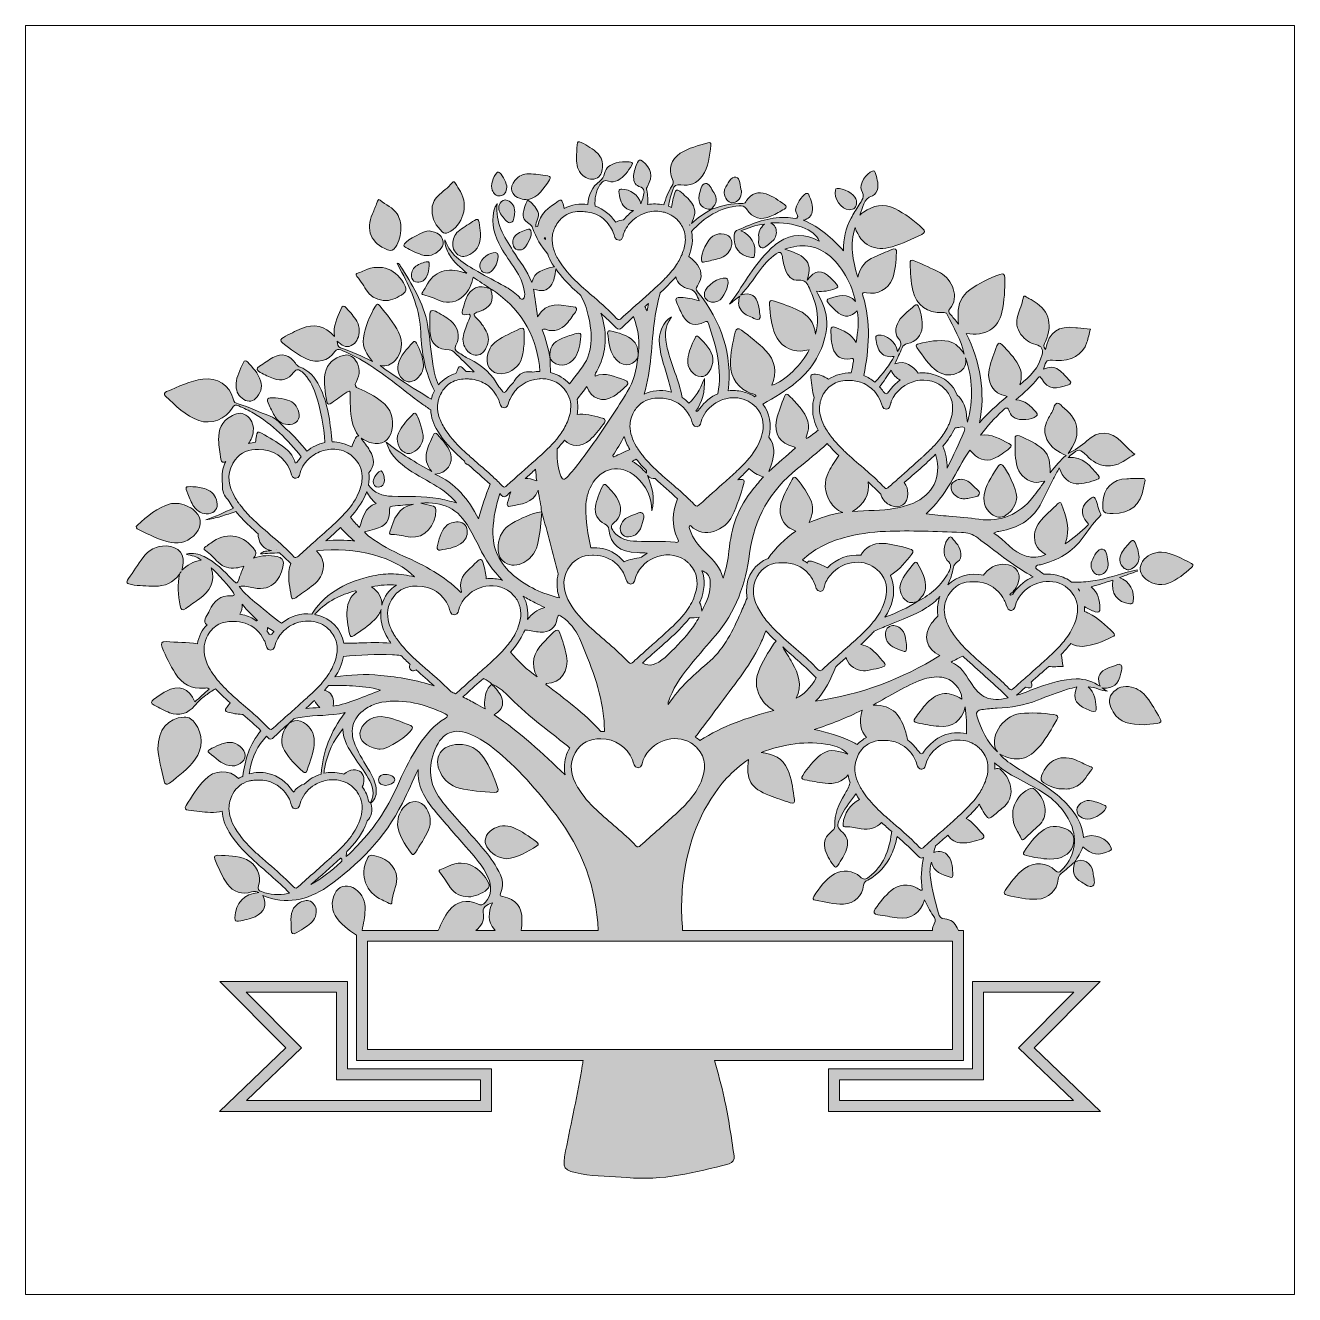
# Model space of a CAD drawing. Header units: inches. Extents: x 0 to 12, y -12 to 0.
import ezdxf

# ---------------------------------------------------------------- set-up
doc = ezdxf.new("R2010")
doc.units = ezdxf.units.IN
doc.header["$MEASUREMENT"] = 0
doc.layers.add('Layer 1', color=7, linetype='Continuous')

# ---------------------------------------------------------------- blocks, each defined once
blk = doc.blocks.new('block 2')
at = {"layer": 'Layer 1', "true_color": 0xffffff}
h = blk.add_hatch(color=7, dxfattribs=at)
h.dxf.hatch_style = 2
edge = h.paths.add_edge_path()
edge.add_spline(control_points=[(10.005, -7.679), (9.987, -7.516), (9.896, -7.398), (9.777, -7.295), (9.653, -7.188), (9.51, -7.109), (9.375, -7.019), (9.317, -6.981), (9.257, -6.946), (9.213, -6.89), (9.213, -6.89), (9.213, -6.89), (9.213, -6.89), (9.371, -6.969), (9.485, -6.945), (9.597, -6.807), (9.656, -6.732), (9.703, -6.649), (9.751, -6.567), (9.771, -6.533), (9.758, -6.521), (9.723, -6.516), (9.618, -6.502), (9.513, -6.495), (9.406, -6.507), (9.236, -6.525), (9.097, -6.749), (9.191, -6.869), (9.091, -6.776), (9.038, -6.655), (8.996, -6.528), (8.983, -6.491), (9.007, -6.472), (9.042, -6.469), (9.09, -6.463), (9.138, -6.458), (9.187, -6.456), (9.318, -6.448), (9.446, -6.43), (9.569, -6.38), (9.663, -6.342), (9.759, -6.311), (9.854, -6.277), (9.881, -6.268), (9.909, -6.262), (9.942, -6.253), (9.909, -6.337), (9.918, -6.389), (9.97, -6.428), (10.003, -6.453), (10.04, -6.469), (10.079, -6.483), (10.117, -6.497), (10.128, -6.483), (10.123, -6.447), (10.113, -6.381), (10.116, -6.31), (10.047, -6.254), (10.122, -6.255), (10.171, -6.296), (10.23, -6.294), (10.214, -6.285), (10.198, -6.276), (10.182, -6.267), (10.18, -6.265), (10.178, -6.263), (10.176, -6.262), (10.178, -6.263), (10.18, -6.265), (10.182, -6.267), (10.292, -6.269), (10.333, -6.236), (10.357, -6.123), (10.362, -6.099), (10.376, -6.067), (10.359, -6.048), (10.339, -6.027), (10.311, -6.051), (10.287, -6.058), (10.261, -6.066), (10.234, -6.075), (10.21, -6.089), (10.146, -6.123), (10.13, -6.181), (10.163, -6.248), (10.163, -6.248), (10.163, -6.248), (10.163, -6.248), (10.092, -6.208), (10.022, -6.176), (9.936, -6.179), (9.812, -6.182), (9.697, -6.215), (9.582, -6.257), (9.512, -6.282), (9.443, -6.311), (9.372, -6.334), (9.391, -6.316), (9.41, -6.298), (9.43, -6.28), (9.438, -6.272), (9.446, -6.264), (9.455, -6.257), (9.464, -6.259), (9.472, -6.26), (9.481, -6.262), (9.509, -6.268), (9.52, -6.26), (9.514, -6.23), (9.512, -6.223), (9.511, -6.215), (9.509, -6.208), (9.564, -6.159), (9.62, -6.111), (9.675, -6.062), (9.72, -6.065), (9.765, -6.062), (9.811, -6.062), (9.805, -6.024), (9.799, -5.986), (9.794, -5.947), (9.796, -5.945), (9.798, -5.943), (9.8, -5.941), (9.829, -5.91), (9.857, -5.878), (9.884, -5.845), (9.918, -5.863), (9.957, -5.873), (9.994, -5.871), (10.095, -5.864), (10.187, -5.826), (10.276, -5.782), (10.297, -5.772), (10.306, -5.759), (10.285, -5.74), (10.213, -5.672), (10.142, -5.601), (10.052, -5.557), (10.04, -5.551), (10.027, -5.545), (10.014, -5.542), (10.015, -5.526), (10.014, -5.51), (10.013, -5.495), (10.045, -5.516), (10.079, -5.531), (10.115, -5.544), (10.146, -5.556), (10.161, -5.547), (10.159, -5.512), (10.155, -5.437), (10.147, -5.363), (10.076, -5.309), (10.116, -5.297), (10.148, -5.287), (10.179, -5.278), (10.212, -5.267), (10.245, -5.257), (10.281, -5.245), (10.26, -5.369), (10.325, -5.456), (10.442, -5.469), (10.459, -5.471), (10.469, -5.469), (10.473, -5.448), (10.494, -5.355), (10.437, -5.251), (10.344, -5.221), (10.403, -5.2), (10.459, -5.18), (10.514, -5.159), (10.513, -5.155), (10.512, -5.151), (10.51, -5.147), (10.475, -5.155), (10.439, -5.164), (10.403, -5.174), (10.293, -5.205), (10.185, -5.241), (10.071, -5.255), (10.011, -5.262), (9.951, -5.267), (9.892, -5.265), (9.854, -5.234), (9.807, -5.212), (9.752, -5.199), (9.711, -5.189), (9.67, -5.186), (9.63, -5.19), (9.615, -5.18), (9.601, -5.169), (9.587, -5.157), (9.573, -5.146), (9.547, -5.141), (9.553, -5.118), (9.557, -5.102), (9.581, -5.103), (9.597, -5.099), (9.761, -5.057), (9.904, -4.981), (10.002, -4.838), (10.047, -4.773), (10.094, -4.711), (10.148, -4.653), (10.156, -4.644), (10.173, -4.633), (10.167, -4.621), (10.141, -4.575), (10.14, -4.521), (10.115, -4.474), (10.106, -4.456), (10.096, -4.456), (10.08, -4.467), (9.982, -4.528), (9.966, -4.622), (10.041, -4.702), (10.053, -4.715), (10.052, -4.72), (10.043, -4.729), (9.978, -4.789), (9.912, -4.847), (9.83, -4.902), (9.886, -4.762), (9.837, -4.645), (9.797, -4.526), (9.788, -4.5), (9.771, -4.513), (9.758, -4.525), (9.714, -4.568), (9.668, -4.61), (9.625, -4.654), (9.574, -4.706), (9.537, -4.766), (9.54, -4.842), (9.542, -4.915), (9.58, -4.967), (9.647, -5.002), (9.582, -5.034), (9.522, -5.034), (9.461, -5.017), (9.333, -4.983), (9.266, -4.867), (9.157, -4.802), (9.18, -4.783), (9.2, -4.786), (9.218, -4.782), (9.378, -4.753), (9.512, -4.681), (9.594, -4.535), (9.64, -4.454), (9.678, -4.368), (9.72, -4.285), (9.736, -4.253), (9.755, -4.221), (9.775, -4.184), (9.808, -4.278), (9.862, -4.328), (9.934, -4.333), (10.002, -4.337), (10.067, -4.316), (10.131, -4.295), (10.154, -4.287), (10.159, -4.273), (10.142, -4.253), (10.067, -4.17), (10.003, -4.069), (9.859, -4.087), (9.874, -4.073), (9.88, -4.066), (9.887, -4.06), (9.96, -4.001), (9.97, -4.002), (10.035, -4.068), (10.145, -4.182), (10.273, -4.196), (10.403, -4.109), (10.429, -4.092), (10.456, -4.075), (10.488, -4.054), (10.439, -4.019), (10.403, -3.977), (10.364, -3.937), (10.265, -3.835), (10.139, -3.828), (10.037, -3.927), (9.984, -3.98), (9.921, -4.013), (9.858, -4.048), (9.981, -3.89), (9.969, -3.733), (9.824, -3.622), (9.801, -3.604), (9.775, -3.568), (9.755, -3.571), (9.725, -3.576), (9.728, -3.622), (9.711, -3.648), (9.69, -3.681), (9.672, -3.716), (9.655, -3.752), (9.63, -3.806), (9.633, -3.86), (9.658, -3.914), (9.696, -3.992), (9.763, -4.033), (9.839, -4.065), (9.786, -4.11), (9.742, -4.165), (9.688, -4.23), (9.689, -4.14), (9.684, -4.068), (9.625, -4.013), (9.559, -3.952), (9.479, -3.916), (9.398, -3.881), (9.37, -3.869), (9.357, -3.879), (9.357, -3.91), (9.356, -3.991), (9.354, -4.071), (9.372, -4.15), (9.392, -4.238), (9.444, -4.296), (9.533, -4.319), (9.566, -4.328), (9.597, -4.311), (9.639, -4.31), (9.596, -4.367), (9.562, -4.415), (9.524, -4.462), (9.393, -4.625), (9.226, -4.698), (9.015, -4.669), (8.921, -4.656), (8.826, -4.651), (8.731, -4.641), (8.662, -4.634), (8.593, -4.625), (8.515, -4.617), (8.713, -4.45), (8.793, -4.214), (8.929, -4.015), (9.004, -4.105), (9.073, -4.13), (9.156, -4.096), (9.211, -4.073), (9.258, -4.035), (9.305, -3.998), (9.328, -3.979), (9.324, -3.964), (9.299, -3.952), (9.216, -3.912), (9.137, -3.859), (9.029, -3.874), (9.096, -3.787), (9.165, -3.713), (9.238, -3.644), (9.266, -3.617), (9.29, -3.597), (9.305, -3.655), (9.312, -3.68), (9.333, -3.699), (9.357, -3.712), (9.399, -3.738), (9.517, -3.727), (9.556, -3.696), (9.579, -3.679), (9.563, -3.667), (9.552, -3.655), (9.503, -3.6), (9.455, -3.543), (9.363, -3.54), (9.446, -3.47), (9.516, -3.409), (9.573, -3.335), (9.591, -3.312), (9.599, -3.325), (9.609, -3.343), (9.667, -3.448), (9.751, -3.439), (9.863, -3.399), (9.883, -3.392), (9.891, -3.379), (9.875, -3.361), (9.842, -3.323), (9.808, -3.286), (9.767, -3.256), (9.723, -3.223), (9.676, -3.228), (9.626, -3.25), (9.653, -3.161), (9.653, -3.161), (9.741, -3.167), (9.889, -3.177), (9.997, -3.115), (10.036, -2.996), (10.049, -2.956), (10.058, -2.914), (10.069, -2.873), (10.029, -2.868), (9.988, -2.864), (9.948, -2.859), (9.942, -2.858), (9.937, -2.858), (9.931, -2.858), (9.763, -2.838), (9.68, -2.897), (9.644, -3.064), (9.619, -3.038), (9.632, -3.014), (9.644, -2.988), (9.72, -2.818), (9.672, -2.68), (9.51, -2.593), (9.495, -2.586), (9.48, -2.578), (9.466, -2.568), (9.447, -2.554), (9.436, -2.557), (9.432, -2.581), (9.423, -2.637), (9.399, -2.688), (9.382, -2.742), (9.361, -2.807), (9.374, -2.867), (9.413, -2.922), (9.448, -2.971), (9.496, -3.005), (9.554, -3.018), (9.609, -3.031), (9.624, -3.063), (9.612, -3.112), (9.583, -3.236), (9.498, -3.32), (9.403, -3.398), (9.421, -3.332), (9.423, -3.271), (9.389, -3.212), (9.348, -3.139), (9.293, -3.078), (9.234, -3.02), (9.213, -3), (9.199, -2.996), (9.186, -3.029), (9.16, -3.1), (9.131, -3.169), (9.114, -3.242), (9.092, -3.336), (9.123, -3.425), (9.19, -3.473), (9.216, -3.491), (9.247, -3.494), (9.281, -3.509), (9.185, -3.588), (9.099, -3.668), (9.02, -3.757), (9.05, -3.613), (9.052, -3.471), (9.029, -3.328), (9.006, -3.184), (8.963, -3.047), (8.895, -2.913), (9.077, -2.942), (9.196, -2.87), (9.232, -2.71), (9.257, -2.604), (9.261, -2.496), (9.261, -2.387), (9.261, -2.349), (9.245, -2.341), (9.212, -2.354), (9.112, -2.392), (9.015, -2.436), (8.929, -2.5), (8.853, -2.557), (8.817, -2.633), (8.818, -2.728), (8.818, -2.756), (8.82, -2.784), (8.822, -2.824), (8.79, -2.786), (8.767, -2.757), (8.743, -2.729), (8.729, -2.713), (8.724, -2.697), (8.74, -2.679), (8.835, -2.571), (8.762, -2.4), (8.651, -2.34), (8.57, -2.296), (8.486, -2.262), (8.402, -2.225), (8.373, -2.212), (8.364, -2.222), (8.365, -2.25), (8.369, -2.336), (8.369, -2.422), (8.39, -2.506), (8.427, -2.649), (8.525, -2.723), (8.672, -2.715), (8.691, -2.714), (8.706, -2.714), (8.715, -2.733), (8.776, -2.854), (8.844, -2.973), (8.876, -3.107), (8.838, -3.053), (8.798, -3), (8.728, -2.987), (8.633, -2.971), (8.539, -2.986), (8.446, -3.01), (8.428, -3.014), (8.412, -3.023), (8.428, -3.045), (8.487, -3.126), (8.539, -3.215), (8.625, -3.272), (8.687, -3.313), (8.758, -3.317), (8.827, -3.28), (8.881, -3.25), (8.899, -3.203), (8.889, -3.143), (8.957, -3.339), (8.962, -3.536), (8.908, -3.751), (8.904, -3.73), (8.903, -3.726), (8.902, -3.721), (8.898, -3.618), (8.868, -3.544), (8.811, -3.496), (8.773, -3.399), (8.689, -3.324), (8.572, -3.296), (8.528, -3.285), (8.484, -3.283), (8.442, -3.288), (8.385, -3.224), (8.328, -3.159), (8.219, -3.2), (8.245, -3.145), (8.268, -3.098), (8.289, -3.05), (8.299, -3.026), (8.313, -3.013), (8.341, -3.008), (8.418, -2.995), (8.475, -2.931), (8.479, -2.853), (8.483, -2.789), (8.468, -2.727), (8.448, -2.666), (8.44, -2.64), (8.427, -2.634), (8.404, -2.653), (8.357, -2.691), (8.311, -2.729), (8.272, -2.775), (8.228, -2.83), (8.213, -2.913), (8.253, -2.957), (8.299, -3.007), (8.271, -3.038), (8.244, -3.083), (8.233, -2.993), (8.14, -2.919), (8.06, -2.93), (8.038, -2.932), (8.038, -2.946), (8.041, -2.962), (8.047, -3.01), (8.056, -3.059), (8.09, -3.097), (8.122, -3.132), (8.167, -3.136), (8.213, -3.13), (8.179, -3.203), (8.104, -3.298), (8.031, -3.373), (8, -3.346), (7.965, -3.325), (7.926, -3.31), (7.978, -3.061), (7.994, -2.811), (7.919, -2.558), (7.909, -2.524), (7.922, -2.521), (7.953, -2.528), (8.053, -2.552), (8.16, -2.493), (8.197, -2.397), (8.228, -2.317), (8.229, -2.232), (8.236, -2.148), (8.239, -2.114), (8.221, -2.105), (8.191, -2.119), (8.136, -2.143), (8.081, -2.166), (8.026, -2.19), (7.946, -2.225), (7.891, -2.282), (7.87, -2.381), (7.819, -2.22), (7.794, -2.071), (7.844, -1.912), (7.902, -2.077), (8.031, -2.143), (8.195, -2.093), (8.292, -2.064), (8.383, -2.02), (8.474, -1.976), (8.505, -1.961), (8.513, -1.945), (8.483, -1.919), (8.403, -1.846), (8.317, -1.779), (8.219, -1.732), (8.112, -1.68), (8.016, -1.703), (7.923, -1.766), (7.911, -1.774), (7.901, -1.784), (7.889, -1.793), (7.919, -1.724), (7.921, -1.64), (8.008, -1.61), (8.038, -1.6), (8.052, -1.57), (8.058, -1.539), (8.067, -1.488), (8.048, -1.44), (8.035, -1.391), (8.032, -1.379), (8.024, -1.374), (8.009, -1.378), (7.952, -1.394), (7.876, -1.508), (7.904, -1.557), (7.94, -1.619), (7.909, -1.656), (7.879, -1.701), (7.853, -1.74), (7.829, -1.781), (7.807, -1.822), (7.757, -1.917), (7.731, -2.018), (7.735, -2.13), (7.626, -2.013), (7.513, -1.908), (7.355, -1.843), (7.405, -1.828), (7.432, -1.802), (7.44, -1.763), (7.452, -1.705), (7.427, -1.653), (7.407, -1.601), (7.402, -1.589), (7.393, -1.586), (7.38, -1.591), (7.341, -1.608), (7.281, -1.706), (7.282, -1.748), (7.282, -1.774), (7.319, -1.803), (7.293, -1.822), (7.276, -1.833), (7.239, -1.818), (7.212, -1.816), (7.204, -1.815), (7.197, -1.815), (7.189, -1.815), (7.027, -1.811), (6.882, -1.87), (6.738, -1.934), (6.717, -1.943), (6.703, -1.95), (6.701, -1.985), (6.695, -2.105), (6.743, -2.173), (6.864, -2.194), (6.881, -2.197), (6.89, -2.197), (6.894, -2.175), (6.913, -2.074), (6.862, -1.979), (6.764, -1.943), (6.834, -1.916), (6.901, -1.89), (6.987, -1.878), (6.947, -1.917), (6.93, -1.955), (6.933, -2), (6.936, -2.034), (6.922, -2.084), (6.953, -2.099), (6.987, -2.116), (7.017, -2.074), (7.047, -2.053), (7.079, -2.03), (7.1, -1.999), (7.1, -1.958), (7.1, -1.921), (7.087, -1.888), (7.047, -1.866), (7.267, -1.857), (7.464, -1.931), (7.504, -2.039), (7.373, -1.966), (7.248, -1.966), (7.125, -2.048), (7.084, -2.075), (7.049, -2.108), (7.015, -2.143), (6.872, -2.29), (6.78, -2.474), (6.656, -2.636), (6.689, -2.611), (6.722, -2.585), (6.755, -2.559), (6.739, -2.606), (6.737, -2.651), (6.766, -2.693), (6.792, -2.73), (6.833, -2.746), (6.873, -2.763), (6.893, -2.772), (6.916, -2.789), (6.936, -2.776), (6.958, -2.761), (6.944, -2.735), (6.942, -2.713), (6.939, -2.691), (6.937, -2.668), (6.932, -2.647), (6.912, -2.556), (6.858, -2.523), (6.768, -2.546), (6.766, -2.548), (6.764, -2.55), (6.761, -2.552), (6.764, -2.55), (6.766, -2.548), (6.768, -2.546), (6.828, -2.478), (6.88, -2.405), (6.932, -2.332), (6.979, -2.266), (7.031, -2.205), (7.099, -2.16), (7.133, -2.137), (7.151, -2.139), (7.157, -2.185), (7.163, -2.227), (7.172, -2.269), (7.186, -2.31), (7.205, -2.368), (7.249, -2.414), (7.308, -2.41), (7.373, -2.405), (7.393, -2.44), (7.412, -2.485), (7.432, -2.531), (7.452, -2.578), (7.467, -2.626), (7.494, -2.718), (7.497, -2.811), (7.471, -2.918), (7.457, -2.805), (7.399, -2.738), (7.311, -2.696), (7.237, -2.66), (7.159, -2.633), (7.081, -2.607), (7.047, -2.595), (7.031, -2.6), (7.034, -2.639), (7.042, -2.736), (7.052, -2.833), (7.089, -2.924), (7.129, -3.021), (7.229, -3.084), (7.333, -3.08), (7.358, -3.079), (7.383, -3.072), (7.409, -3.067), (7.347, -3.204), (7.178, -3.365), (7.058, -3.403), (7.11, -3.281), (7.09, -3.168), (6.998, -3.073), (6.928, -3.001), (6.849, -2.942), (6.771, -2.881), (6.739, -2.857), (6.722, -2.863), (6.712, -2.901), (6.687, -3.001), (6.664, -3.101), (6.665, -3.205), (6.666, -3.332), (6.744, -3.439), (6.865, -3.482), (6.88, -3.487), (6.898, -3.485), (6.91, -3.504), (6.906, -3.507), (6.902, -3.51), (6.897, -3.512), (6.864, -3.49), (6.824, -3.473), (6.78, -3.462), (6.735, -3.452), (6.69, -3.449), (6.646, -3.455), (6.684, -3.115), (6.585, -2.804), (6.356, -2.519), (6.339, -2.498), (6.339, -2.485), (6.354, -2.461), (6.407, -2.382), (6.398, -2.307), (6.332, -2.238), (6.313, -2.219), (6.293, -2.202), (6.272, -2.186), (6.306, -2.104), (6.314, -2.023), (6.298, -1.95), (6.418, -1.814), (6.563, -1.721), (6.75, -1.707), (6.776, -1.704), (6.798, -1.707), (6.817, -1.734), (6.88, -1.827), (6.951, -1.847), (7.054, -1.802), (7.097, -1.784), (7.136, -1.758), (7.177, -1.736), (7.199, -1.723), (7.2, -1.709), (7.178, -1.694), (7.123, -1.655), (7.067, -1.617), (7.003, -1.593), (6.93, -1.566), (6.863, -1.59), (6.819, -1.657), (6.81, -1.672), (6.803, -1.685), (6.782, -1.684), (6.679, -1.68), (6.582, -1.706), (6.486, -1.739), (6.486, -1.739), (6.486, -1.739), (6.486, -1.739), (6.418, -1.777), (6.355, -1.821), (6.297, -1.872), (6.327, -1.81), (6.348, -1.747), (6.301, -1.682), (6.269, -1.637), (6.229, -1.602), (6.186, -1.568), (6.161, -1.548), (6.147, -1.555), (6.139, -1.584), (6.127, -1.629), (6.115, -1.674), (6.11, -1.721), (6.1, -1.716), (6.09, -1.712), (6.08, -1.709), (6.09, -1.657), (6.103, -1.605), (6.121, -1.554), (6.134, -1.517), (6.15, -1.5), (6.198, -1.508), (6.278, -1.521), (6.352, -1.492), (6.4, -1.425), (6.461, -1.338), (6.47, -1.234), (6.48, -1.131), (6.482, -1.11), (6.472, -1.103), (6.453, -1.109), (6.364, -1.138), (6.271, -1.157), (6.192, -1.209), (6.103, -1.267), (6.076, -1.36), (6.119, -1.457), (6.131, -1.482), (6.124, -1.499), (6.112, -1.519), (6.08, -1.576), (6.054, -1.635), (6.036, -1.697), (5.983, -1.686), (5.932, -1.685), (5.882, -1.695), (5.888, -1.652), (5.886, -1.607), (5.874, -1.559), (5.87, -1.546), (5.875, -1.534), (5.882, -1.522), (5.936, -1.425), (5.92, -1.353), (5.833, -1.283), (5.81, -1.265), (5.797, -1.27), (5.787, -1.295), (5.771, -1.335), (5.754, -1.375), (5.751, -1.418), (5.747, -1.462), (5.759, -1.508), (5.801, -1.522), (5.862, -1.542), (5.853, -1.579), (5.841, -1.621), (5.836, -1.642), (5.828, -1.663), (5.82, -1.687), (5.796, -1.604), (5.72, -1.548), (5.639, -1.549), (5.624, -1.549), (5.611, -1.553), (5.612, -1.569), (5.618, -1.623), (5.624, -1.679), (5.667, -1.719), (5.692, -1.742), (5.721, -1.754), (5.751, -1.751), (5.716, -1.774), (5.684, -1.804), (5.655, -1.839), (5.636, -1.84), (5.609, -1.848), (5.581, -1.861), (5.53, -1.791), (5.468, -1.736), (5.386, -1.708), (5.382, -1.639), (5.391, -1.571), (5.432, -1.508), (5.452, -1.477), (5.472, -1.456), (5.514, -1.473), (5.543, -1.486), (5.574, -1.479), (5.601, -1.465), (5.661, -1.433), (5.698, -1.378), (5.734, -1.323), (5.75, -1.297), (5.728, -1.291), (5.708, -1.29), (5.667, -1.287), (5.625, -1.289), (5.585, -1.3), (5.532, -1.315), (5.486, -1.343), (5.476, -1.401), (5.47, -1.434), (5.455, -1.454), (5.43, -1.473), (5.357, -1.528), (5.322, -1.602), (5.317, -1.692), (5.242, -1.682), (5.162, -1.696), (5.093, -1.732), (5.089, -1.712), (5.085, -1.692), (5.079, -1.673), (5.073, -1.647), (5.06, -1.645), (5.04, -1.66), (4.954, -1.723), (4.859, -1.778), (4.844, -1.899), (4.844, -1.9), (4.838, -1.901), (4.827, -1.905), (4.818, -1.853), (4.871, -1.81), (4.845, -1.761), (4.822, -1.715), (4.79, -1.677), (4.747, -1.65), (4.737, -1.674), (4.727, -1.698), (4.72, -1.722), (4.692, -1.808), (4.699, -1.83), (4.771, -1.883), (4.783, -1.891), (4.79, -1.901), (4.794, -1.914), (4.827, -2.007), (4.878, -2.088), (4.938, -2.163), (4.949, -2.194), (4.964, -2.224), (4.982, -2.253), (4.988, -2.264), (4.995, -2.274), (5.001, -2.284), (4.996, -2.282), (4.99, -2.283), (4.984, -2.285), (4.902, -2.308), (4.814, -2.323), (4.787, -2.432), (4.745, -2.316), (4.669, -2.228), (4.61, -2.131), (4.528, -1.999), (4.437, -1.869), (4.462, -1.684), (4.449, -1.705), (4.444, -1.71), (4.442, -1.716), (4.437, -1.729), (4.432, -1.741), (4.43, -1.754), (4.402, -1.878), (4.437, -1.992), (4.496, -2.098), (4.536, -2.17), (4.586, -2.236), (4.632, -2.304), (4.675, -2.37), (4.709, -2.441), (4.719, -2.521), (4.722, -2.545), (4.724, -2.577), (4.704, -2.588), (4.683, -2.6), (4.673, -2.568), (4.658, -2.556), (4.617, -2.522), (4.575, -2.491), (4.53, -2.466), (4.446, -2.419), (4.362, -2.376), (4.279, -2.328), (4.15, -2.255), (4.021, -2.182), (3.967, -2.028), (3.962, -2.081), (3.985, -2.125), (4.009, -2.169), (4.049, -2.241), (4.116, -2.288), (4.173, -2.344), (4.162, -2.341), (4.151, -2.338), (4.141, -2.335), (3.994, -2.29), (3.862, -2.317), (3.787, -2.471), (3.779, -2.488), (3.768, -2.503), (3.757, -2.518), (3.745, -2.534), (3.745, -2.546), (3.767, -2.549), (3.822, -2.558), (3.869, -2.585), (3.92, -2.603), (4.003, -2.634), (4.078, -2.617), (4.143, -2.558), (4.195, -2.511), (4.216, -2.447), (4.235, -2.382), (4.289, -2.418), (4.344, -2.455), (4.398, -2.491), (4.399, -2.491), (4.399, -2.491), (4.399, -2.491), (4.399, -2.491), (4.399, -2.492), (4.399, -2.492), (4.399, -2.492), (4.398, -2.491), (4.398, -2.491), (4.414, -2.501), (4.431, -2.509), (4.446, -2.52), (4.705, -2.708), (4.842, -2.96), (4.865, -3.272), (4.842, -3.272), (4.819, -3.274), (4.797, -3.279), (4.786, -3.276), (4.773, -3.274), (4.759, -3.274), (4.733, -3.273), (4.703, -3.281), (4.679, -3.298), (4.649, -3.32), (4.629, -3.347), (4.615, -3.376), (4.615, -3.376), (4.615, -3.376), (4.615, -3.376), (4.593, -3.396), (4.573, -3.42), (4.554, -3.446), (4.532, -3.477), (4.522, -3.478), (4.5, -3.447), (4.492, -3.436), (4.484, -3.426), (4.476, -3.416), (4.416, -3.305), (4.327, -3.215), (4.195, -3.154), (4.158, -3.137), (4.124, -3.112), (4.09, -3.09), (4.064, -3.073), (4.052, -3.057), (4.071, -3.022), (4.115, -2.938), (4.092, -2.851), (4.018, -2.791), (3.975, -2.756), (3.926, -2.728), (3.876, -2.703), (3.841, -2.686), (3.826, -2.698), (3.825, -2.733), (3.825, -2.793), (3.821, -2.853), (3.826, -2.912), (3.835, -3.012), (3.904, -3.068), (4.008, -3.068), (4.027, -3.068), (4.04, -3.074), (4.052, -3.087), (4.116, -3.15), (4.181, -3.213), (4.244, -3.277), (4.219, -3.272), (4.192, -3.271), (4.166, -3.273), (4.154, -3.26), (4.143, -3.248), (4.131, -3.236), (4.116, -3.221), (4.101, -3.22), (4.092, -3.242), (4.085, -3.258), (4.078, -3.274), (4.071, -3.29), (4.007, -3.31), (3.948, -3.347), (3.905, -3.399), (3.878, -3.335), (3.861, -3.269), (3.852, -3.2), (3.835, -3.076), (3.823, -2.951), (3.802, -2.828), (3.765, -2.621), (3.653, -2.447), (3.544, -2.272), (3.538, -2.262), (3.536, -2.247), (3.514, -2.249), (3.53, -2.28), (3.544, -2.308), (3.559, -2.335), (3.654, -2.513), (3.73, -2.694), (3.738, -2.902), (3.745, -3.095), (3.781, -3.283), (3.867, -3.456), (3.854, -3.481), (3.845, -3.507), (3.839, -3.535), (3.686, -3.445), (3.397, -3.256), (3.355, -3.215), (3.416, -3.224), (3.454, -3.211), (3.496, -3.168), (3.561, -3.101), (3.575, -2.995), (3.529, -2.902), (3.483, -2.808), (3.414, -2.732), (3.35, -2.651), (3.333, -2.629), (3.321, -2.632), (3.309, -2.654), (3.256, -2.75), (3.21, -2.848), (3.196, -2.957), (3.184, -3.046), (3.228, -3.113), (3.283, -3.178), (3.183, -3.129), (3.084, -3.082), (2.979, -3.048), (2.952, -3.038), (2.949, -3.016), (2.949, -2.986), (2.989, -3.024), (3.029, -3.052), (3.079, -3.028), (3.128, -3.005), (3.149, -2.958), (3.156, -2.905), (3.161, -2.867), (3.152, -2.831), (3.133, -2.797), (3.107, -2.752), (3.071, -2.713), (3.037, -2.673), (3.011, -2.643), (2.995, -2.652), (2.982, -2.685), (2.951, -2.764), (2.906, -2.841), (2.923, -2.94), (2.83, -2.837), (2.729, -2.817), (2.611, -2.866), (2.552, -2.891), (2.495, -2.918), (2.44, -2.95), (2.414, -2.965), (2.405, -2.982), (2.434, -3.004), (2.507, -3.06), (2.579, -3.117), (2.663, -3.155), (2.762, -3.2), (2.861, -3.173), (2.925, -3.084), (2.943, -3.06), (2.959, -3.06), (2.982, -3.069), (3.052, -3.096), (3.119, -3.129), (3.183, -3.167), (3.384, -3.285), (3.559, -3.439), (3.746, -3.575), (3.775, -3.596), (3.804, -3.617), (3.833, -3.636), (3.834, -3.704), (3.86, -3.772), (3.899, -3.837), (3.956, -3.932), (4.032, -4.012), (4.113, -4.087), (4.126, -4.098), (4.138, -4.109), (4.151, -4.121), (4.152, -4.127), (4.154, -4.133), (4.159, -4.138), (4.166, -4.147), (4.174, -4.15), (4.184, -4.151), (4.254, -4.213), (4.325, -4.274), (4.394, -4.338), (4.355, -4.443), (4.312, -4.549), (4.285, -4.665), (4.186, -4.48), (4.072, -4.327), (3.87, -4.242), (3.985, -4.238), (4.051, -4.138), (4.018, -4.042), (3.994, -3.973), (3.945, -3.921), (3.896, -3.869), (3.883, -3.855), (3.867, -3.846), (3.857, -3.871), (3.813, -3.981), (3.736, -4.089), (3.842, -4.219), (3.69, -4.13), (3.548, -4.053), (3.412, -3.939), (3.446, -4.051), (3.513, -4.117), (3.589, -4.174), (3.675, -4.239), (3.771, -4.285), (3.862, -4.341), (3.939, -4.387), (4.013, -4.437), (4.075, -4.515), (4.014, -4.498), (3.96, -4.483), (3.905, -4.474), (3.761, -4.451), (3.615, -4.455), (3.469, -4.452), (3.375, -4.451), (3.297, -4.421), (3.244, -4.347), (3.251, -4.307), (3.252, -4.267), (3.248, -4.23), (3.303, -4.165), (3.305, -4.097), (3.255, -4.018), (3.231, -3.979), (3.202, -3.942), (3.174, -3.904), (3.207, -3.918), (3.236, -3.94), (3.271, -3.948), (3.368, -3.971), (3.447, -3.925), (3.465, -3.829), (3.485, -3.72), (3.461, -3.626), (3.367, -3.555), (3.301, -3.505), (3.228, -3.467), (3.153, -3.434), (3.118, -3.418), (3.109, -3.406), (3.129, -3.368), (3.165, -3.302), (3.168, -3.232), (3.122, -3.167), (3.093, -3.127), (3.053, -3.107), (3.004, -3.12), (2.918, -3.145), (2.855, -3.195), (2.835, -3.288), (2.815, -3.378), (2.836, -3.467), (2.849, -3.555), (2.855, -3.589), (2.873, -3.586), (2.897, -3.57), (2.944, -3.536), (2.991, -3.503), (3.038, -3.469), (3.06, -3.453), (3.072, -3.455), (3.072, -3.485), (3.072, -3.524), (3.071, -3.563), (3.073, -3.602), (3.077, -3.702), (3.087, -3.8), (3.153, -3.883), (3.152, -3.883), (3.151, -3.882), (3.15, -3.882), (3.137, -3.882), (3.127, -3.889), (3.121, -3.902), (3.109, -3.929), (3.096, -3.957), (3.085, -3.986), (3.056, -3.969), (3.024, -3.957), (2.989, -3.949), (2.959, -3.942), (2.929, -3.938), (2.899, -3.938), (2.898, -3.93), (2.898, -3.922), (2.897, -3.914), (2.881, -3.742), (2.859, -3.572), (2.781, -3.415), (2.739, -3.331), (2.682, -3.26), (2.59, -3.227), (2.573, -3.221), (2.563, -3.209), (2.553, -3.194), (2.501, -3.115), (2.425, -3.094), (2.341, -3.141), (2.297, -3.165), (2.256, -3.196), (2.213, -3.222), (2.176, -3.246), (2.187, -3.263), (2.219, -3.281), (2.26, -3.303), (2.302, -3.324), (2.346, -3.339), (2.424, -3.364), (2.488, -3.349), (2.536, -3.283), (2.566, -3.242), (2.587, -3.252), (2.616, -3.277), (2.681, -3.333), (2.717, -3.406), (2.744, -3.485), (2.795, -3.635), (2.821, -3.789), (2.831, -3.945), (2.769, -3.956), (2.711, -3.984), (2.66, -4.027), (2.602, -3.951), (2.539, -3.88), (2.466, -3.816), (2.417, -3.773), (2.373, -3.714), (2.315, -3.694), (2.213, -3.659), (2.117, -3.606), (2.012, -3.579), (1.987, -3.572), (1.971, -3.562), (1.964, -3.532), (1.934, -3.407), (1.81, -3.324), (1.679, -3.344), (1.558, -3.363), (1.447, -3.415), (1.335, -3.463), (1.312, -3.473), (1.307, -3.488), (1.326, -3.506), (1.42, -3.596), (1.514, -3.689), (1.64, -3.737), (1.75, -3.777), (1.901, -3.721), (1.956, -3.618), (1.973, -3.586), (1.989, -3.583), (2.017, -3.597), (2.064, -3.621), (2.113, -3.64), (2.158, -3.667), (2.338, -3.773), (2.481, -3.918), (2.608, -4.079), (2.599, -4.089), (2.59, -4.101), (2.582, -4.112), (2.569, -4.13), (2.561, -4.138), (2.552, -4.136), (2.551, -4.136), (2.551, -4.136), (2.551, -4.136), (2.55, -4.131), (2.548, -4.125), (2.547, -4.12), (2.528, -4.065), (2.491, -4.024), (2.445, -3.989), (2.378, -3.938), (2.305, -3.897), (2.232, -3.854), (2.196, -3.833), (2.189, -3.848), (2.184, -3.882), (2.18, -3.902), (2.178, -3.921), (2.177, -3.941), (2.154, -3.943), (2.131, -3.947), (2.109, -3.954), (2.109, -3.954), (2.109, -3.954), (2.109, -3.954), (2.135, -3.92), (2.151, -3.88), (2.155, -3.835), (2.16, -3.772), (2.137, -3.72), (2.085, -3.685), (2.036, -3.652), (1.988, -3.672), (1.942, -3.697), (1.855, -3.745), (1.825, -3.823), (1.827, -3.918), (1.828, -3.98), (1.839, -4.04), (1.849, -4.101), (1.855, -4.136), (1.87, -4.138), (1.895, -4.122), (1.871, -4.168), (1.858, -4.222), (1.861, -4.283), (1.86, -4.305), (1.861, -4.326), (1.865, -4.348), (1.865, -4.348), (1.865, -4.348), (1.865, -4.349), (1.858, -4.401), (1.88, -4.452), (1.915, -4.483), (1.915, -4.483), (1.915, -4.483), (1.915, -4.483), (1.919, -4.49), (1.922, -4.497), (1.927, -4.503), (1.939, -4.524), (1.953, -4.545), (1.967, -4.564), (1.882, -4.605), (1.796, -4.644), (1.706, -4.674), (1.755, -4.668), (1.802, -4.657), (1.848, -4.643), (1.896, -4.628), (1.943, -4.612), (1.991, -4.596), (2.036, -4.652), (2.087, -4.704), (2.141, -4.753), (2.16, -4.771), (2.18, -4.789), (2.2, -4.806), (2.199, -4.818), (2.2, -4.83), (2.203, -4.842), (2.211, -4.872), (2.221, -4.899), (2.242, -4.922), (2.262, -4.944), (2.287, -4.958), (2.328, -4.966), (2.283, -4.972), (2.25, -4.967), (2.222, -4.996), (2.282, -4.993), (2.341, -4.99), (2.402, -4.986), (2.439, -5.02), (2.475, -5.054), (2.51, -5.089), (2.499, -5.112), (2.493, -5.137), (2.491, -5.164), (2.485, -5.243), (2.501, -5.32), (2.513, -5.398), (2.519, -5.429), (2.537, -5.426), (2.557, -5.411), (2.606, -5.376), (2.655, -5.341), (2.703, -5.306), (2.761, -5.264), (2.805, -5.212), (2.816, -5.139), (2.827, -5.071), (2.802, -5.016), (2.751, -4.968), (3.118, -4.925), (3.515, -5.031), (3.678, -5.215), (3.61, -5.197), (3.545, -5.188), (3.48, -5.186), (3.415, -5.184), (3.35, -5.191), (3.286, -5.205), (3.054, -5.256), (2.85, -5.351), (2.715, -5.558), (2.713, -5.561), (2.711, -5.563), (2.709, -5.566), (2.605, -5.553), (2.505, -5.584), (2.423, -5.653), (2.343, -5.598), (2.269, -5.534), (2.193, -5.472), (2.132, -5.422), (2.07, -5.372), (2.02, -5.304), (2.072, -5.295), (2.115, -5.311), (2.159, -5.319), (2.34, -5.354), (2.423, -5.218), (2.438, -5.101), (2.443, -5.054), (2.425, -5.032), (2.381, -5.022), (2.31, -5.006), (2.24, -5.011), (2.156, -5.037), (2.198, -4.993), (2.175, -4.967), (2.153, -4.94), (2.04, -4.807), (1.891, -4.79), (1.752, -4.895), (1.737, -4.906), (1.722, -4.917), (1.706, -4.927), (1.688, -4.939), (1.681, -4.951), (1.703, -4.965), (1.75, -4.994), (1.783, -5.038), (1.822, -5.076), (1.87, -5.122), (1.927, -5.139), (1.992, -5.13), (2.015, -5.127), (2.037, -5.12), (2.064, -5.114), (2.048, -5.156), (2.034, -5.192), (2.021, -5.229), (2.001, -5.284), (2, -5.284), (1.958, -5.242), (1.878, -5.158), (1.798, -5.074), (1.69, -5.023), (1.639, -4.999), (1.585, -4.982), (1.52, -4.999), (1.57, -5.016), (1.621, -5.015), (1.662, -5.057), (1.583, -5.066), (1.53, -5.105), (1.48, -5.152), (1.482, -5.143), (1.484, -5.134), (1.486, -5.125), (1.515, -5.006), (1.453, -4.926), (1.332, -4.922), (1.238, -4.919), (1.165, -4.96), (1.111, -5.033), (1.063, -5.097), (1.02, -5.165), (0.974, -5.231), (0.945, -5.271), (0.966, -5.281), (1.003, -5.287), (1.075, -5.299), (1.148, -5.3), (1.221, -5.302), (1.32, -5.304), (1.399, -5.268), (1.456, -5.187), (1.462, -5.179), (1.467, -5.171), (1.472, -5.163), (1.467, -5.171), (1.462, -5.179), (1.457, -5.187), (1.437, -5.288), (1.443, -5.387), (1.464, -5.487), (1.472, -5.525), (1.482, -5.539), (1.517, -5.513), (1.559, -5.481), (1.603, -5.452), (1.645, -5.421), (1.745, -5.35), (1.799, -5.26), (1.756, -5.13), (1.802, -5.163), (1.947, -5.328), (1.968, -5.366), (1.982, -5.392), (1.969, -5.396), (1.948, -5.394), (1.841, -5.383), (1.782, -5.446), (1.742, -5.533), (1.723, -5.573), (1.678, -5.619), (1.703, -5.655), (1.707, -5.661), (1.712, -5.665), (1.718, -5.667), (1.671, -5.714), (1.637, -5.775), (1.627, -5.848), (1.627, -5.848), (1.626, -5.848), (1.626, -5.848), (1.528, -5.829), (1.429, -5.835), (1.33, -5.826), (1.287, -5.822), (1.278, -5.842), (1.294, -5.881), (1.329, -5.966), (1.368, -6.048), (1.417, -6.126), (1.481, -6.228), (1.571, -6.275), (1.69, -6.267), (1.705, -6.266), (1.723, -6.258), (1.736, -6.275), (1.691, -6.316), (1.647, -6.356), (1.602, -6.396), (1.549, -6.264), (1.449, -6.229), (1.327, -6.297), (1.288, -6.318), (1.252, -6.346), (1.215, -6.371), (1.184, -6.392), (1.184, -6.412), (1.218, -6.428), (1.266, -6.452), (1.314, -6.479), (1.364, -6.499), (1.452, -6.533), (1.539, -6.506), (1.6, -6.433), (1.631, -6.396), (1.667, -6.363), (1.706, -6.333), (1.736, -6.311), (1.767, -6.29), (1.798, -6.272), (1.832, -6.309), (1.868, -6.344), (1.905, -6.378), (1.915, -6.388), (1.926, -6.397), (1.936, -6.407), (1.924, -6.421), (1.912, -6.436), (1.901, -6.452), (1.886, -6.472), (1.889, -6.485), (1.914, -6.492), (1.957, -6.504), (2.001, -6.514), (2.046, -6.514), (2.05, -6.514), (2.053, -6.514), (2.057, -6.514), (2.114, -6.564), (2.172, -6.615), (2.227, -6.669), (2.121, -6.792), (2.077, -6.94), (2.056, -7.098), (2.056, -7.098), (2.056, -7.098), (2.056, -7.098), (2.042, -7.105), (2.029, -7.112), (2.016, -7.12), (1.927, -7.031), (1.788, -7.034), (1.692, -7.135), (1.624, -7.207), (1.573, -7.293), (1.52, -7.377), (1.502, -7.406), (1.513, -7.417), (1.542, -7.42), (1.611, -7.427), (1.68, -7.439), (1.749, -7.441), (1.791, -7.441), (1.828, -7.437), (1.861, -7.429), (1.862, -7.497), (1.888, -7.564), (1.927, -7.628), (1.984, -7.724), (2.06, -7.803), (2.141, -7.878), (2.259, -7.987), (2.384, -8.089), (2.498, -8.203), (2.492, -8.204), (2.487, -8.206), (2.481, -8.207), (2.398, -8.224), (2.314, -8.222), (2.232, -8.19), (2.204, -8.179), (2.192, -8.168), (2.204, -8.133), (2.237, -8.04), (2.183, -7.926), (2.09, -7.886), (2.004, -7.849), (1.912, -7.85), (1.82, -7.846), (1.796, -7.845), (1.78, -7.855), (1.792, -7.884), (1.827, -7.965), (1.858, -8.047), (1.91, -8.119), (1.964, -8.192), (2.051, -8.221), (2.139, -8.192), (2.164, -8.184), (2.186, -8.185), (2.207, -8.199), (2.067, -8.21), (1.99, -8.293), (1.981, -8.438), (1.98, -8.467), (1.989, -8.475), (2.016, -8.469), (2.069, -8.459), (2.122, -8.45), (2.172, -8.427), (2.26, -8.388), (2.287, -8.314), (2.246, -8.227), (2.246, -8.227), (2.246, -8.227), (2.246, -8.227), (2.463, -8.314), (2.667, -8.275), (2.852, -8.145), (3.149, -7.936), (3.4, -7.682), (3.564, -7.352), (3.616, -7.247), (3.664, -7.14), (3.714, -7.034), (3.703, -7.189), (3.775, -7.31), (3.867, -7.421), (3.963, -7.538), (4.065, -7.65), (4.164, -7.765), (4.243, -7.857), (4.328, -7.946), (4.376, -8.059), (4.41, -8.14), (4.411, -8.219), (4.35, -8.291), (4.328, -8.316), (4.309, -8.324), (4.274, -8.306), (4.181, -8.258), (4.072, -8.285), (4.007, -8.367), (3.962, -8.424), (3.932, -8.489), (3.903, -8.556), (3.903, -8.556), (3.184, -8.556), (3.184, -8.556), (3.197, -8.492), (3.209, -8.428), (3.212, -8.363), (3.216, -8.283), (3.187, -8.216), (3.122, -8.168), (3.057, -8.119), (2.982, -8.128), (2.939, -8.187), (2.895, -8.246), (2.888, -8.354), (2.928, -8.416), (2.979, -8.496), (3.054, -8.551), (3.132, -8.603), (3.132, -8.603), (3.132, -9.787), (3.132, -9.787), (3.132, -9.787), (5.273, -9.787), (5.273, -9.787), (5.271, -9.803), (5.268, -9.82), (5.265, -9.837), (5.221, -10.106), (5.16, -10.373), (5.108, -10.64), (5.074, -10.812), (5.084, -10.826), (5.256, -10.858), (5.398, -10.883), (5.543, -10.881), (5.686, -10.894), (6.019, -10.924), (6.336, -10.849), (6.653, -10.762), (6.691, -10.752), (6.706, -10.728), (6.7, -10.687), (6.674, -10.504), (6.646, -10.321), (6.607, -10.14), (6.581, -10.021), (6.549, -9.903), (6.515, -9.787), (6.515, -9.787), (8.868, -9.787), (8.868, -9.787), (8.868, -9.787), (8.868, -8.556), (8.868, -8.556), (8.868, -8.556), (8.822, -8.556), (8.822, -8.556), (8.818, -8.548), (8.815, -8.54), (8.811, -8.532), (8.788, -8.485), (8.749, -8.45), (8.693, -8.448), (8.654, -8.447), (8.642, -8.426), (8.633, -8.395), (8.601, -8.283), (8.574, -8.171), (8.557, -8.056), (8.55, -8.009), (8.55, -7.961), (8.567, -7.912), (8.589, -8.006), (8.667, -8.028), (8.742, -8.053), (8.757, -8.059), (8.769, -8.054), (8.768, -8.036), (8.766, -7.973), (8.767, -7.908), (8.726, -7.854), (8.692, -7.809), (8.644, -7.803), (8.588, -7.819), (8.593, -7.798), (8.599, -7.778), (8.606, -7.758), (8.644, -7.723), (8.683, -7.689), (8.722, -7.655), (8.753, -7.702), (8.798, -7.729), (8.854, -7.73), (8.917, -7.731), (8.979, -7.714), (9.04, -7.693), (9.068, -7.683), (9.07, -7.668), (9.052, -7.648), (9.002, -7.593), (8.956, -7.53), (8.894, -7.5), (8.914, -7.481), (8.933, -7.462), (8.952, -7.441), (8.976, -7.416), (8.999, -7.391), (9.021, -7.364), (9.029, -7.387), (9.041, -7.409), (9.055, -7.431), (9.107, -7.513), (9.106, -7.513), (9.177, -7.451), (9.195, -7.435), (9.214, -7.42), (9.233, -7.405), (9.368, -7.301), (9.327, -7.132), (9.226, -7.041), (9.207, -7.023), (9.189, -7.02), (9.167, -7.033), (9.168, -7.012), (9.166, -6.992), (9.163, -6.971), (9.218, -7.022), (9.281, -7.065), (9.35, -7.102), (9.427, -7.143), (9.505, -7.184), (9.581, -7.228), (9.713, -7.305), (9.822, -7.406), (9.884, -7.549), (9.952, -7.704), (9.916, -7.877), (9.792, -7.991), (9.773, -8.008), (9.763, -8.016), (9.739, -7.992), (9.66, -7.913), (9.538, -7.905), (9.447, -7.971), (9.37, -8.026), (9.317, -8.104), (9.263, -8.18), (9.245, -8.206), (9.256, -8.218), (9.281, -8.224), (9.375, -8.243), (9.468, -8.267), (9.564, -8.262), (9.672, -8.256), (9.753, -8.18), (9.766, -8.072), (9.768, -8.05), (9.775, -8.034), (9.792, -8.02), (9.836, -7.985), (9.878, -7.948), (9.92, -7.912), (9.92, -7.912), (9.92, -7.912), (9.92, -7.912), (9.92, -7.912), (9.92, -7.912), (9.92, -7.912), (9.921, -7.912), (9.921, -7.912), (9.921, -7.912), (9.921, -7.912), (9.921, -7.912), (9.921, -7.912), (9.921, -7.912), (9.921, -7.912), (9.92, -7.912), (9.92, -7.912), (9.921, -7.912), (9.921, -7.912), (9.949, -7.865), (9.978, -7.819), (9.999, -7.766), (10.08, -7.843), (10.152, -7.853), (10.248, -7.806), (10.26, -7.8), (10.272, -7.797), (10.266, -7.778), (10.237, -7.684), (10.098, -7.63), (10.005, -7.679)], knot_values=[0, 0, 0, 0, 1, 1, 1, 2, 2, 2, 3, 3, 3, 4, 4, 4, 5, 5, 5, 6, 6, 6, 7, 7, 7, 8, 8, 8, 9, 9, 9, 10, 10, 10, 11, 11, 11, 12, 12, 12, 13, 13, 13, 14, 14, 14, 15, 15, 15, 16, 16, 16, 17, 17, 17, 18, 18, 18, 19, 19, 19, 20, 20, 20, 21, 21, 21, 22, 22, 22, 23, 23, 23, 24, 24, 24, 25, 25, 25, 26, 26, 26, 27, 27, 27, 28, 28, 28, 29, 29, 29, 30, 30, 30, 31, 31, 31, 32, 32, 32, 33, 33, 33, 34, 34, 34, 35, 35, 35, 36, 36, 36, 37, 37, 37, 38, 38, 38, 39, 39, 39, 40, 40, 40, 41, 41, 41, 42, 42, 42, 43, 43, 43, 44, 44, 44, 45, 45, 45, 46, 46, 46, 47, 47, 47, 48, 48, 48, 49, 49, 49, 50, 50, 50, 51, 51, 51, 52, 52, 52, 53, 53, 53, 54, 54, 54, 55, 55, 55, 56, 56, 56, 57, 57, 57, 58, 58, 58, 59, 59, 59, 60, 60, 60, 61, 61, 61, 62, 62, 62, 63, 63, 63, 64, 64, 64, 65, 65, 65, 66, 66, 66, 67, 67, 67, 68, 68, 68, 69, 69, 69, 70, 70, 70, 71, 71, 71, 72, 72, 72, 73, 73, 73, 74, 74, 74, 75, 75, 75, 76, 76, 76, 77, 77, 77, 78, 78, 78, 79, 79, 79, 80, 80, 80, 81, 81, 81, 82, 82, 82, 83, 83, 83, 84, 84, 84, 85, 85, 85, 86, 86, 86, 87, 87, 87, 88, 88, 88, 89, 89, 89, 90, 90, 90, 91, 91, 91, 92, 92, 92, 93, 93, 93, 94, 94, 94, 95, 95, 95, 96, 96, 96, 97, 97, 97, 98, 98, 98, 99, 99, 99, 100, 100, 100, 101, 101, 101, 102, 102, 102, 103, 103, 103, 104, 104, 104, 105, 105, 105, 106, 106, 106, 107, 107, 107, 108, 108, 108, 109, 109, 109, 110, 110, 110, 111, 111, 111, 112, 112, 112, 113, 113, 113, 114, 114, 114, 115, 115, 115, 116, 116, 116, 117, 117, 117, 118, 118, 118, 119, 119, 119, 120, 120, 120, 121, 121, 121, 122, 122, 122, 123, 123, 123, 124, 124, 124, 125, 125, 125, 126, 126, 126, 127, 127, 127, 128, 128, 128, 129, 129, 129, 130, 130, 130, 131, 131, 131, 132, 132, 132, 133, 133, 133, 134, 134, 134, 135, 135, 135, 136, 136, 136, 137, 137, 137, 138, 138, 138, 139, 139, 139, 140, 140, 140, 141, 141, 141, 142, 142, 142, 143, 143, 143, 144, 144, 144, 145, 145, 145, 146, 146, 146, 147, 147, 147, 148, 148, 148, 149, 149, 149, 150, 150, 150, 151, 151, 151, 152, 152, 152, 153, 153, 153, 154, 154, 154, 155, 155, 155, 156, 156, 156, 157, 157, 157, 158, 158, 158, 159, 159, 159, 160, 160, 160, 161, 161, 161, 162, 162, 162, 163, 163, 163, 164, 164, 164, 165, 165, 165, 166, 166, 166, 167, 167, 167, 168, 168, 168, 169, 169, 169, 170, 170, 170, 171, 171, 171, 172, 172, 172, 173, 173, 173, 174, 174, 174, 175, 175, 175, 176, 176, 176, 177, 177, 177, 178, 178, 178, 179, 179, 179, 180, 180, 180, 181, 181, 181, 182, 182, 182, 183, 183, 183, 184, 184, 184, 185, 185, 185, 186, 186, 186, 187, 187, 187, 188, 188, 188, 189, 189, 189, 190, 190, 190, 191, 191, 191, 192, 192, 192, 193, 193, 193, 194, 194, 194, 195, 195, 195, 196, 196, 196, 197, 197, 197, 198, 198, 198, 199, 199, 199, 200, 200, 200, 201, 201, 201, 202, 202, 202, 203, 203, 203, 204, 204, 204, 205, 205, 205, 206, 206, 206, 207, 207, 207, 208, 208, 208, 209, 209, 209, 210, 210, 210, 211, 211, 211, 212, 212, 212, 213, 213, 213, 214, 214, 214, 215, 215, 215, 216, 216, 216, 217, 217, 217, 218, 218, 218, 219, 219, 219, 220, 220, 220, 221, 221, 221, 222, 222, 222, 223, 223, 223, 224, 224, 224, 225, 225, 225, 226, 226, 226, 227, 227, 227, 228, 228, 228, 229, 229, 229, 230, 230, 230, 231, 231, 231, 232, 232, 232, 233, 233, 233, 234, 234, 234, 235, 235, 235, 236, 236, 236, 237, 237, 237, 238, 238, 238, 239, 239, 239, 240, 240, 240, 241, 241, 241, 242, 242, 242, 243, 243, 243, 244, 244, 244, 245, 245, 245, 246, 246, 246, 247, 247, 247, 248, 248, 248, 249, 249, 249, 250, 250, 250, 251, 251, 251, 252, 252, 252, 253, 253, 253, 254, 254, 254, 255, 255, 255, 256, 256, 256, 257, 257, 257, 258, 258, 258, 259, 259, 259, 260, 260, 260, 261, 261, 261, 262, 262, 262, 263, 263, 263, 264, 264, 264, 265, 265, 265, 266, 266, 266, 267, 267, 267, 268, 268, 268, 269, 269, 269, 270, 270, 270, 271, 271, 271, 272, 272, 272, 273, 273, 273, 274, 274, 274, 275, 275, 275, 276, 276, 276, 277, 277, 277, 278, 278, 278, 279, 279, 279, 280, 280, 280, 281, 281, 281, 282, 282, 282, 283, 283, 283, 284, 284, 284, 285, 285, 285, 286, 286, 286, 287, 287, 287, 288, 288, 288, 289, 289, 289, 290, 290, 290, 291, 291, 291, 292, 292, 292, 293, 293, 293, 294, 294, 294, 295, 295, 295, 296, 296, 296, 297, 297, 297, 298, 298, 298, 299, 299, 299, 300, 300, 300, 301, 301, 301, 302, 302, 302, 303, 303, 303, 304, 304, 304, 305, 305, 305, 306, 306, 306, 307, 307, 307, 308, 308, 308, 309, 309, 309, 310, 310, 310, 311, 311, 311, 312, 312, 312, 313, 313, 313, 314, 314, 314, 315, 315, 315, 316, 316, 316, 317, 317, 317, 318, 318, 318, 319, 319, 319, 320, 320, 320, 321, 321, 321, 322, 322, 322, 323, 323, 323, 324, 324, 324, 325, 325, 325, 326, 326, 326, 327, 327, 327, 328, 328, 328, 329, 329, 329, 330, 330, 330, 331, 331, 331, 332, 332, 332, 333, 333, 333, 334, 334, 334, 335, 335, 335, 336, 336, 336, 337, 337, 337, 338, 338, 338, 339, 339, 339, 340, 340, 340, 341, 341, 341, 342, 342, 342, 343, 343, 343, 344, 344, 344, 345, 345, 345, 346, 346, 346, 347, 347, 347, 348, 348, 348, 349, 349, 349, 350, 350, 350, 351, 351, 351, 352, 352, 352, 353, 353, 353, 354, 354, 354, 355, 355, 355, 356, 356, 356, 357, 357, 357, 358, 358, 358, 359, 359, 359, 360, 360, 360, 361, 361, 361, 362, 362, 362, 363, 363, 363, 364, 364, 364, 365, 365, 365, 366, 366, 366, 367, 367, 367, 368, 368, 368, 369, 369, 369, 370, 370, 370, 371, 371, 371, 372, 372, 372, 373, 373, 373, 374, 374, 374, 375, 375, 375, 376, 376, 376, 377, 377, 377, 378, 378, 378, 379, 379, 379, 380, 380, 380, 381, 381, 381, 382, 382, 382, 383, 383, 383, 384, 384, 384, 385, 385, 385, 386, 386, 386, 387, 387, 387, 388, 388, 388, 389, 389, 389, 390, 390, 390, 391, 391, 391, 392, 392, 392, 393, 393, 393, 394, 394, 394, 395, 395, 395, 396, 396, 396, 397, 397, 397, 398, 398, 398, 399, 399, 399, 400, 400, 400, 401, 401, 401, 402, 402, 402, 403, 403, 403, 404, 404, 404, 405, 405, 405, 406, 406, 406, 407, 407, 407, 408, 408, 408, 409, 409, 409, 410, 410, 410, 411, 411, 411, 412, 412, 412, 413, 413, 413, 414, 414, 414, 415, 415, 415, 416, 416, 416, 417, 417, 417, 418, 418, 418, 419, 419, 419, 420, 420, 420, 421, 421, 421, 422, 422, 422, 423, 423, 423, 424, 424, 424, 425, 425, 425, 426, 426, 426, 427, 427, 427, 428, 428, 428, 429, 429, 429, 430, 430, 430, 431, 431, 431, 432, 432, 432, 433, 433, 433, 434, 434, 434, 435, 435, 435, 436, 436, 436, 437, 437, 437, 438, 438, 438, 439, 439, 439, 440, 440, 440, 441, 441, 441, 442, 442, 442, 443, 443, 443, 444, 444, 444, 445, 445, 445, 446, 446, 446, 447, 447, 447, 448, 448, 448, 449, 449, 449, 450, 450, 450, 451, 451, 451, 452, 452, 452, 453, 453, 453, 454, 454, 454, 455, 455, 455, 456, 456, 456, 457, 457, 457, 458, 458, 458, 459, 459, 459, 460, 460, 460, 461, 461, 461, 462, 462, 462, 463, 463, 463, 464, 464, 464, 465, 465, 465, 466, 466, 466, 467, 467, 467, 468, 468, 468, 469, 469, 469, 470, 470, 470, 471, 471, 471, 472, 472, 472, 473, 473, 473, 474, 474, 474, 475, 475, 475, 476, 476, 476, 477, 477, 477, 478, 478, 478, 479, 479, 479, 480, 480, 480, 481, 481, 481, 482, 482, 482, 483, 483, 483, 484, 484, 484, 485, 485, 485, 486, 486, 486, 487, 487, 487, 488, 488, 488, 489, 489, 489, 490, 490, 490, 491, 491, 491, 492, 492, 492, 493, 493, 493, 494, 494, 494, 495, 495, 495, 496, 496, 496, 497, 497, 497, 498, 498, 498, 499, 499, 499, 500, 500, 500, 501, 501, 501, 502, 502, 502, 503, 503, 503, 504, 504, 504, 505, 505, 505, 506, 506, 506, 507, 507, 507, 508, 508, 508, 509, 509, 509, 510, 510, 510, 511, 511, 511, 512, 512, 512, 513, 513, 513, 514, 514, 514, 515, 515, 515, 516, 516, 516, 517, 517, 517, 518, 518, 518, 519, 519, 519, 520, 520, 520, 521, 521, 521, 522, 522, 522, 523, 523, 523, 524, 524, 524, 525, 525, 525, 526, 526, 526, 527, 527, 527, 528, 528, 528, 529, 529, 529, 530, 530, 530, 531, 531, 531, 532, 532, 532, 533, 533, 533, 534, 534, 534, 535, 535, 535, 536, 536, 536, 537, 537, 537, 538, 538, 538, 539, 539, 539, 540, 540, 540, 541, 541, 541, 542, 542, 542, 543, 543, 543, 544, 544, 544, 545, 545, 545, 546, 546, 546, 547, 547, 547, 548, 548, 548, 549, 549, 549, 550, 550, 550, 551, 551, 551, 552, 552, 552, 553, 553, 553, 554, 554, 554, 555, 555, 555, 556, 556, 556, 557, 557, 557, 558, 558, 558, 559, 559, 559, 560, 560, 560, 561, 561, 561, 562, 562, 562, 563, 563, 563, 564, 564, 564, 565, 565, 565, 566, 566, 566, 567, 567, 567, 568, 568, 568, 569, 569, 569, 570, 570, 570, 571, 571, 571, 572, 572, 572, 573, 573, 573, 574, 574, 574, 575, 575, 575, 576, 576, 576, 577, 577, 577, 578, 578, 578, 579, 579, 579, 580, 580, 580, 581, 581, 581, 582, 582, 582, 583, 583, 583, 584, 584, 584, 585, 585, 585, 586, 586, 586, 587, 587, 587, 588, 588, 588, 589, 589, 589, 590, 590, 590, 591, 591, 591, 592, 592, 592, 593, 593, 593, 594, 594, 594, 595, 595, 595, 596, 596, 596, 597, 597, 597, 598, 598, 598, 599, 599, 599, 600, 600, 600, 601, 601, 601, 602, 602, 602, 603, 603, 603, 604, 604, 604, 605, 605, 605, 606, 606, 606, 607, 607, 607, 608, 608, 608, 609, 609, 609, 610, 610, 610, 611, 611, 611, 612, 612, 612, 613, 613, 613, 614, 614, 614, 615, 615, 615, 616, 616, 616, 617, 617, 617, 618, 618, 618, 619, 619, 619, 620, 620, 620, 621, 621, 621, 622, 622, 622, 623, 623, 623, 624, 624, 624, 625, 625, 625, 626, 626, 626, 627, 627, 627, 628, 628, 628, 629, 629, 629, 630, 630, 630, 631, 631, 631, 632, 632, 632, 633, 633, 633, 634, 634, 634, 635, 635, 635, 636, 636, 636, 637, 637, 637, 638, 638, 638, 639, 639, 639, 640, 640, 640, 641, 641, 641, 642, 642, 642, 643, 643, 643, 644, 644, 644, 645, 645, 645, 646, 646, 646, 647, 647, 647, 648, 648, 648, 649, 649, 649, 650, 650, 650, 651, 651, 651, 652, 652, 652, 653, 653, 653, 654, 654, 654, 655, 655, 655, 656, 656, 656, 657, 657, 657, 658, 658, 658, 659, 659, 659, 660, 660, 660, 661, 661, 661, 662, 662, 662, 663, 663, 663, 664, 664, 664, 665, 665, 665, 666, 666, 666, 667, 667, 667, 668, 668, 668, 669, 669, 669, 670, 670, 670, 671, 671, 671, 672, 672, 672, 673, 673, 673, 674, 674, 674, 675, 675, 675, 676, 676, 676, 677, 677, 677, 678, 678, 678, 679, 679, 679, 680, 680, 680, 681, 681, 681, 682, 682, 682, 683, 683, 683, 684, 684, 684, 685, 685, 685, 686, 686, 686, 687, 687, 687, 688, 688, 688, 689, 689, 689, 690, 690, 690, 691, 691, 691, 692, 692, 692, 693, 693, 693, 694, 694, 694, 695, 695, 695, 695], degree=3, periodic=1)
edge = h.paths.add_edge_path()
edge.add_spline(control_points=[(8.444, -6.863), (8.415, -6.823), (8.382, -6.787), (8.343, -6.759), (8.337, -6.733), (8.33, -6.708), (8.323, -6.683), (8.281, -6.535), (8.207, -6.423), (8.014, -6.426), (8.178, -6.337), (8.318, -6.243), (8.477, -6.186), (8.538, -6.165), (8.601, -6.156), (8.665, -6.163), (8.761, -6.173), (8.853, -6.273), (8.855, -6.37), (8.712, -6.286), (8.615, -6.301), (8.505, -6.429), (8.472, -6.467), (8.444, -6.509), (8.413, -6.549), (8.393, -6.574), (8.4, -6.588), (8.431, -6.595), (8.499, -6.609), (8.567, -6.621), (8.636, -6.627), (8.764, -6.64), (8.854, -6.578), (8.886, -6.443), (8.896, -6.53), (8.9, -6.614), (8.897, -6.697), (8.745, -6.664), (8.597, -6.724), (8.499, -6.862), (8.476, -6.893), (8.467, -6.894), (8.444, -6.863)], knot_values=[0, 0, 0, 0, 1, 1, 1, 2, 2, 2, 3, 3, 3, 4, 4, 4, 5, 5, 5, 6, 6, 6, 7, 7, 7, 8, 8, 8, 9, 9, 9, 10, 10, 10, 11, 11, 11, 12, 12, 12, 13, 13, 13, 14, 14, 14, 14], degree=3, periodic=1)
edge = h.paths.add_edge_path()
edge.add_spline(control_points=[(7.818, -6.775), (7.704, -6.717), (7.582, -6.685), (7.458, -6.656), (7.613, -6.607), (7.763, -6.547), (7.911, -6.474), (7.879, -6.585), (7.894, -6.671), (7.953, -6.733), (7.92, -6.75), (7.889, -6.773), (7.863, -6.8), (7.849, -6.791), (7.834, -6.783), (7.818, -6.775)], knot_values=[0, 0, 0, 0, 1, 1, 1, 2, 2, 2, 3, 3, 3, 4, 4, 4, 5, 5, 5, 5], degree=3, periodic=1)
edge = h.paths.add_edge_path()
edge.add_spline(control_points=[(7.25, -6.028), (7.221, -5.977), (7.19, -5.928), (7.16, -5.877), (7.267, -5.973), (7.377, -6.066), (7.478, -6.169), (7.424, -6.261), (7.355, -6.335), (7.288, -6.361), (7.347, -6.24), (7.311, -6.132), (7.25, -6.028)], knot_values=[0, 0, 0, 0, 1, 1, 1, 2, 2, 2, 3, 3, 3, 4, 4, 4, 4], degree=3, periodic=1)
edge = h.paths.add_edge_path()
edge.add_spline(control_points=[(6.965, -6.378), (6.992, -6.419), (7.029, -6.447), (7.076, -6.477), (6.825, -6.545), (6.587, -6.625), (6.377, -6.761), (6.364, -6.75), (6.349, -6.739), (6.333, -6.729), (6.404, -6.635), (6.476, -6.541), (6.546, -6.446), (6.687, -6.253), (6.843, -6.07), (6.947, -5.852), (6.966, -5.81), (6.984, -5.768), (7.001, -5.725), (7.032, -5.759), (7.065, -5.791), (7.099, -5.822), (7.093, -5.826), (7.086, -5.833), (7.08, -5.842), (7.021, -5.928), (6.967, -6.015), (6.931, -6.112), (6.894, -6.208), (6.91, -6.295), (6.965, -6.378)], knot_values=[0, 0, 0, 0, 1, 1, 1, 2, 2, 2, 3, 3, 3, 4, 4, 4, 5, 5, 5, 6, 6, 6, 7, 7, 7, 8, 8, 8, 9, 9, 9, 10, 10, 10, 10], degree=3, periodic=1)
edge = h.paths.add_edge_path()
edge.add_spline(control_points=[(4.451, -6.274), (4.439, -6.258), (4.424, -6.244), (4.411, -6.229), (4.468, -6.25), (4.516, -6.288), (4.556, -6.33), (4.728, -6.511), (4.93, -6.656), (5.124, -6.811), (5.132, -6.818), (5.139, -6.824), (5.147, -6.831), (5.113, -6.883), (5.094, -6.946), (5.097, -7.019), (5.096, -7.042), (5.098, -7.065), (5.102, -7.087), (4.89, -6.882), (4.677, -6.683), (4.431, -6.517), (4.477, -6.491), (4.509, -6.459), (4.512, -6.408), (4.516, -6.353), (4.482, -6.314), (4.451, -6.274)], knot_values=[0, 0, 0, 0, 1, 1, 1, 2, 2, 2, 3, 3, 3, 4, 4, 4, 5, 5, 5, 6, 6, 6, 7, 7, 7, 8, 8, 8, 9, 9, 9, 9], degree=3, periodic=1)
edge = h.paths.add_edge_path()
edge.add_spline(control_points=[(4.337, -6.178), (4.363, -6.192), (4.391, -6.204), (4.41, -6.229), (4.354, -6.273), (4.347, -6.337), (4.34, -6.402), (4.338, -6.418), (4.343, -6.435), (4.346, -6.461), (4.312, -6.443), (4.285, -6.428), (4.259, -6.413), (4.218, -6.39), (4.177, -6.369), (4.136, -6.349), (4.146, -6.34), (4.156, -6.331), (4.166, -6.322), (4.219, -6.271), (4.275, -6.223), (4.331, -6.175), (4.333, -6.176), (4.335, -6.177), (4.337, -6.178)], knot_values=[0, 0, 0, 0, 1, 1, 1, 2, 2, 2, 3, 3, 3, 4, 4, 4, 5, 5, 5, 6, 6, 6, 7, 7, 7, 8, 8, 8, 8], degree=3, periodic=1)
edge = h.paths.add_edge_path()
edge.add_spline(control_points=[(2.85, -6.295), (2.843, -6.291), (2.835, -6.288), (2.827, -6.287), (2.841, -6.272), (2.854, -6.256), (2.867, -6.241), (2.942, -6.239), (3.017, -6.24), (3.092, -6.245), (3.176, -6.25), (3.261, -6.256), (3.358, -6.286), (3.2, -6.343), (3.065, -6.414), (2.909, -6.436), (2.924, -6.369), (2.902, -6.318), (2.85, -6.295)], knot_values=[0, 0, 0, 0, 1, 1, 1, 2, 2, 2, 3, 3, 3, 4, 4, 4, 5, 5, 5, 6, 6, 6, 6], degree=3, periodic=1)
edge = h.paths.add_edge_path()
edge.add_spline(control_points=[(2.732, -6.384), (2.747, -6.406), (2.764, -6.427), (2.784, -6.45), (2.739, -6.451), (2.695, -6.453), (2.652, -6.458), (2.679, -6.434), (2.705, -6.409), (2.732, -6.384)], knot_values=[0, 0, 0, 0, 1, 1, 1, 2, 2, 2, 3, 3, 3, 3], degree=3, periodic=1)
edge = h.paths.add_edge_path()
edge.add_spline(control_points=[(2.927, -6.16), (2.946, -6.132), (2.962, -6.102), (2.976, -6.071), (2.992, -6.036), (3.002, -6.001), (3.008, -5.966), (3.162, -5.952), (3.315, -5.945), (3.47, -5.951), (3.497, -5.952), (3.524, -5.954), (3.551, -5.956), (3.578, -5.986), (3.607, -6.014), (3.637, -6.041), (3.629, -6.061), (3.627, -6.082), (3.651, -6.1), (3.659, -6.106), (3.677, -6.103), (3.695, -6.094), (3.751, -6.144), (3.808, -6.193), (3.864, -6.243), (3.701, -6.192), (3.532, -6.161), (3.358, -6.145), (3.212, -6.131), (3.069, -6.139), (2.927, -6.16)], knot_values=[0, 0, 0, 0, 1, 1, 1, 2, 2, 2, 3, 3, 3, 4, 4, 4, 5, 5, 5, 6, 6, 6, 7, 7, 7, 8, 8, 8, 9, 9, 9, 10, 10, 10, 10], degree=3, periodic=1)
edge = h.paths.add_edge_path()
edge.add_spline(control_points=[(3.484, -5.758), (3.478, -5.747), (3.472, -5.736), (3.466, -5.725), (3.459, -5.71), (3.452, -5.696), (3.447, -5.681), (3.416, -5.601), (3.414, -5.517), (3.461, -5.432), (3.499, -5.365), (3.553, -5.326), (3.617, -5.31), (3.644, -5.303), (3.674, -5.3), (3.704, -5.302), (3.844, -5.302), (3.949, -5.374), (4.003, -5.498), (4.015, -5.527), (4.015, -5.575), (4.058, -5.573), (4.096, -5.572), (4.093, -5.527), (4.104, -5.501), (4.118, -5.466), (4.138, -5.435), (4.162, -5.409), (4.162, -5.409), (4.162, -5.409), (4.162, -5.409), (4.212, -5.352), (4.281, -5.316), (4.352, -5.303), (4.447, -5.287), (4.547, -5.312), (4.616, -5.389), (4.642, -5.417), (4.659, -5.447), (4.67, -5.477), (4.696, -5.55), (4.684, -5.628), (4.652, -5.707), (4.644, -5.725), (4.636, -5.743), (4.626, -5.761), (4.603, -5.803), (4.576, -5.841), (4.545, -5.877), (4.498, -5.933), (4.444, -5.984), (4.39, -6.033), (4.349, -6.07), (4.308, -6.106), (4.267, -6.142), (4.205, -6.198), (4.143, -6.253), (4.081, -6.308), (4.077, -6.313), (4.072, -6.316), (4.068, -6.319), (4.053, -6.312), (4.039, -6.306), (4.024, -6.3), (3.938, -6.21), (3.841, -6.131), (3.748, -6.049), (3.719, -6.025), (3.691, -5.999), (3.664, -5.974), (3.622, -5.933), (3.582, -5.892), (3.546, -5.846), (3.524, -5.818), (3.503, -5.789), (3.484, -5.758)], knot_values=[0, 0, 0, 0, 1, 1, 1, 2, 2, 2, 3, 3, 3, 4, 4, 4, 5, 5, 5, 6, 6, 6, 7, 7, 7, 8, 8, 8, 9, 9, 9, 10, 10, 10, 11, 11, 11, 12, 12, 12, 13, 13, 13, 14, 14, 14, 15, 15, 15, 16, 16, 16, 17, 17, 17, 18, 18, 18, 19, 19, 19, 20, 20, 20, 21, 21, 21, 22, 22, 22, 23, 23, 23, 24, 24, 24, 25, 25, 25, 25], degree=3, periodic=1)
edge = h.paths.add_edge_path()
edge.add_spline(control_points=[(4.834, -4.307), (4.794, -4.289), (4.757, -4.281), (4.725, -4.284), (4.758, -4.255), (4.791, -4.226), (4.824, -4.197), (4.826, -4.233), (4.829, -4.27), (4.834, -4.307)], knot_values=[0, 0, 0, 0, 1, 1, 1, 2, 2, 2, 3, 3, 3, 3], degree=3, periodic=1)
edge = h.paths.add_edge_path()
edge.add_spline(control_points=[(5.028, -4.003), (5.052, -3.977), (5.075, -3.951), (5.096, -3.923), (5.161, -3.989), (5.256, -3.99), (5.336, -3.92), (5.385, -3.876), (5.422, -3.822), (5.464, -3.772), (5.496, -3.733), (5.482, -3.719), (5.441, -3.709), (5.365, -3.692), (5.289, -3.668), (5.216, -3.68), (5.225, -3.631), (5.225, -3.583), (5.216, -3.538), (5.245, -3.496), (5.277, -3.456), (5.308, -3.415), (5.347, -3.533), (5.459, -3.571), (5.563, -3.506), (5.603, -3.481), (5.637, -3.449), (5.671, -3.418), (5.704, -3.388), (5.707, -3.369), (5.66, -3.352), (5.571, -3.322), (5.485, -3.274), (5.387, -3.315), (5.383, -3.292), (5.394, -3.281), (5.402, -3.268), (5.49, -3.114), (5.502, -2.949), (5.459, -2.78), (5.454, -2.76), (5.448, -2.741), (5.442, -2.722), (5.49, -2.766), (5.537, -2.81), (5.583, -2.857), (5.604, -2.879), (5.621, -2.877), (5.642, -2.856), (5.667, -2.83), (5.695, -2.805), (5.721, -2.78), (5.731, -2.771), (5.741, -2.762), (5.751, -2.753), (5.795, -2.877), (5.814, -3.005), (5.791, -3.139), (5.791, -3.14), (5.791, -3.141), (5.79, -3.142), (5.79, -3.142), (5.791, -3.142), (5.791, -3.142), (5.779, -3.257), (5.75, -3.365), (5.69, -3.465), (5.596, -3.621), (5.496, -3.771), (5.392, -3.92), (5.311, -4.036), (5.229, -4.152), (5.134, -4.258), (5.092, -4.306), (5.076, -4.302), (5.056, -4.242), (5.03, -4.163), (5.023, -4.083), (5.028, -4.003)], knot_values=[0, 0, 0, 0, 1, 1, 1, 2, 2, 2, 3, 3, 3, 4, 4, 4, 5, 5, 5, 6, 6, 6, 7, 7, 7, 8, 8, 8, 9, 9, 9, 10, 10, 10, 11, 11, 11, 12, 12, 12, 13, 13, 13, 14, 14, 14, 15, 15, 15, 16, 16, 16, 17, 17, 17, 18, 18, 18, 19, 19, 19, 20, 20, 20, 21, 21, 21, 22, 22, 22, 23, 23, 23, 24, 24, 24, 25, 25, 25, 26, 26, 26, 26], degree=3, periodic=1)
edge = h.paths.add_edge_path()
edge.add_spline(control_points=[(5.714, -4.009), (5.665, -4.033), (5.615, -4.055), (5.566, -4.078), (5.563, -4.08), (5.559, -4.076), (5.556, -4.075), (5.555, -4.072), (5.553, -4.067), (5.555, -4.065), (5.593, -4.007), (5.628, -3.948), (5.662, -3.888), (5.673, -3.929), (5.691, -3.97), (5.714, -4.009)], knot_values=[0, 0, 0, 0, 1, 1, 1, 2, 2, 2, 3, 3, 3, 4, 4, 4, 5, 5, 5, 5], degree=3, periodic=1)
edge = h.paths.add_edge_path()
edge.add_spline(control_points=[(6.165, -4.475), (6.12, -4.6), (6.103, -4.727), (6.168, -4.857), (6.182, -4.884), (6.169, -4.891), (6.144, -4.887), (6.023, -4.87), (5.901, -4.884), (5.78, -4.878), (5.697, -4.874), (5.615, -4.86), (5.561, -4.785), (5.539, -4.755), (5.527, -4.729), (5.57, -4.698), (5.627, -4.657), (5.642, -4.57), (5.611, -4.504), (5.584, -4.445), (5.541, -4.398), (5.497, -4.352), (5.478, -4.333), (5.466, -4.337), (5.455, -4.36), (5.428, -4.422), (5.401, -4.483), (5.389, -4.55), (5.377, -4.613), (5.413, -4.683), (5.474, -4.712), (5.499, -4.724), (5.513, -4.74), (5.516, -4.765), (5.536, -4.917), (5.616, -4.975), (5.786, -4.985), (5.817, -4.987), (5.849, -4.988), (5.88, -4.989), (5.861, -5.001), (5.842, -5.014), (5.824, -5.029), (5.768, -5.038), (5.713, -5.051), (5.66, -5.071), (5.607, -5.011), (5.543, -4.966), (5.459, -4.947), (5.423, -4.939), (5.385, -4.937), (5.347, -4.94), (5.318, -4.812), (5.298, -4.685), (5.299, -4.554), (5.3, -4.482), (5.317, -4.413), (5.351, -4.349), (5.441, -4.178), (5.628, -4.141), (5.774, -4.269), (5.87, -4.353), (5.921, -4.46), (5.922, -4.59), (5.955, -4.473), (5.926, -4.365), (5.882, -4.257), (5.903, -4.278), (5.927, -4.287), (5.953, -4.285), (6.023, -4.349), (6.095, -4.411), (6.165, -4.475)], knot_values=[0, 0, 0, 0, 1, 1, 1, 2, 2, 2, 3, 3, 3, 4, 4, 4, 5, 5, 5, 6, 6, 6, 7, 7, 7, 8, 8, 8, 9, 9, 9, 10, 10, 10, 11, 11, 11, 12, 12, 12, 13, 13, 13, 14, 14, 14, 15, 15, 15, 16, 16, 16, 17, 17, 17, 18, 18, 18, 19, 19, 19, 20, 20, 20, 21, 21, 21, 22, 22, 22, 23, 23, 23, 24, 24, 24, 24], degree=3, periodic=1)
edge = h.paths.add_edge_path()
edge.add_spline(control_points=[(6.841, -4.19), (6.877, -4.226), (6.924, -4.251), (6.977, -4.268), (6.946, -4.306), (6.915, -4.343), (6.884, -4.38), (6.738, -4.55), (6.674, -4.752), (6.651, -4.971), (6.643, -5.054), (6.627, -5.137), (6.596, -5.227), (6.572, -5.124), (6.507, -5.06), (6.442, -4.995), (6.384, -4.936), (6.325, -4.878), (6.295, -4.799), (6.286, -4.777), (6.272, -4.756), (6.279, -4.73), (6.284, -4.73), (6.288, -4.729), (6.29, -4.731), (6.417, -4.862), (6.618, -4.773), (6.683, -4.637), (6.731, -4.539), (6.762, -4.436), (6.793, -4.332), (6.802, -4.3), (6.792, -4.291), (6.761, -4.294), (6.752, -4.294), (6.744, -4.295), (6.735, -4.296), (6.767, -4.267), (6.798, -4.237), (6.827, -4.205), (6.832, -4.2), (6.837, -4.195), (6.841, -4.19)], knot_values=[0, 0, 0, 0, 1, 1, 1, 2, 2, 2, 3, 3, 3, 4, 4, 4, 5, 5, 5, 6, 6, 6, 7, 7, 7, 8, 8, 8, 9, 9, 9, 10, 10, 10, 11, 11, 11, 12, 12, 12, 13, 13, 13, 14, 14, 14, 14], degree=3, periodic=1)
edge = h.paths.add_edge_path()
edge.add_spline(control_points=[(7.582, -3.953), (7.615, -3.993), (7.652, -4.032), (7.69, -4.068), (7.655, -4.115), (7.623, -4.165), (7.596, -4.218), (7.545, -4.317), (7.554, -4.412), (7.61, -4.506), (7.636, -4.547), (7.668, -4.582), (7.729, -4.606), (7.609, -4.62), (7.514, -4.659), (7.409, -4.701), (7.438, -4.63), (7.456, -4.57), (7.431, -4.506), (7.4, -4.424), (7.35, -4.355), (7.295, -4.288), (7.277, -4.265), (7.264, -4.267), (7.25, -4.293), (7.212, -4.364), (7.172, -4.434), (7.147, -4.511), (7.118, -4.602), (7.146, -4.696), (7.213, -4.743), (7.233, -4.757), (7.257, -4.767), (7.283, -4.781), (7.179, -4.855), (7.093, -4.941), (7.022, -5.039), (6.904, -5.09), (6.812, -5.199), (6.819, -5.353), (6.818, -5.374), (6.82, -5.395), (6.823, -5.415), (6.803, -5.462), (6.783, -5.508), (6.763, -5.554), (6.689, -5.72), (6.613, -5.884), (6.473, -6.009), (6.332, -6.133), (6.185, -6.253), (6.078, -6.42), (6.076, -6.39), (6.087, -6.372), (6.094, -6.354), (6.143, -6.233), (6.219, -6.129), (6.302, -6.029), (6.375, -5.942), (6.449, -5.855), (6.524, -5.769), (6.718, -5.546), (6.809, -5.279), (6.847, -4.993), (6.891, -4.662), (7.04, -4.399), (7.301, -4.191), (7.397, -4.114), (7.491, -4.035), (7.582, -3.953)], knot_values=[0, 0, 0, 0, 1, 1, 1, 2, 2, 2, 3, 3, 3, 4, 4, 4, 5, 5, 5, 6, 6, 6, 7, 7, 7, 8, 8, 8, 9, 9, 9, 10, 10, 10, 11, 11, 11, 12, 12, 12, 13, 13, 13, 14, 14, 14, 15, 15, 15, 16, 16, 16, 17, 17, 17, 18, 18, 18, 19, 19, 19, 20, 20, 20, 21, 21, 21, 22, 22, 22, 23, 23, 23, 23], degree=3, periodic=1)
edge = h.paths.add_edge_path()
edge.add_spline(control_points=[(7.401, -5.181), (7.425, -5.208), (7.445, -5.24), (7.461, -5.276), (7.474, -5.305), (7.473, -5.353), (7.517, -5.351), (7.554, -5.35), (7.552, -5.305), (7.562, -5.278), (7.58, -5.236), (7.605, -5.2), (7.636, -5.17), (7.701, -5.107), (7.789, -5.074), (7.875, -5.076), (7.949, -5.078), (8.021, -5.107), (8.074, -5.167), (8.092, -5.186), (8.105, -5.205), (8.115, -5.225), (8.157, -5.307), (8.147, -5.396), (8.111, -5.484), (8.087, -5.542), (8.054, -5.593), (8.016, -5.64), (7.966, -5.702), (7.907, -5.757), (7.848, -5.811), (7.746, -5.903), (7.642, -5.994), (7.539, -6.086), (7.53, -6.095), (7.522, -6.102), (7.513, -6.101), (7.507, -6.101), (7.501, -6.098), (7.493, -6.089), (7.379, -5.966), (7.244, -5.866), (7.122, -5.751), (7.089, -5.72), (7.057, -5.687), (7.028, -5.653), (6.997, -5.616), (6.968, -5.578), (6.943, -5.536), (6.881, -5.432), (6.857, -5.322), (6.919, -5.21), (6.973, -5.114), (7.062, -5.075), (7.162, -5.08), (7.212, -5.08), (7.257, -5.089), (7.296, -5.106), (7.337, -5.123), (7.372, -5.148), (7.401, -5.181)], knot_values=[0, 0, 0, 0, 1, 1, 1, 2, 2, 2, 3, 3, 3, 4, 4, 4, 5, 5, 5, 6, 6, 6, 7, 7, 7, 8, 8, 8, 9, 9, 9, 10, 10, 10, 11, 11, 11, 12, 12, 12, 13, 13, 13, 14, 14, 14, 15, 15, 15, 16, 16, 16, 17, 17, 17, 18, 18, 18, 19, 19, 19, 20, 20, 20, 20], degree=3, periodic=1)
edge = h.paths.add_edge_path()
edge.add_spline(control_points=[(8.625, -5.533), (8.624, -5.55), (8.625, -5.567), (8.627, -5.584), (8.606, -5.606), (8.586, -5.629), (8.568, -5.653), (8.482, -5.769), (8.515, -5.897), (8.647, -5.958), (8.286, -6.182), (7.898, -6.326), (7.47, -6.39), (7.566, -6.294), (7.613, -6.179), (7.661, -6.066), (7.661, -6.066), (7.661, -6.065), (7.661, -6.065), (7.694, -6.035), (7.727, -6.006), (7.76, -5.977), (7.76, -5.977), (7.76, -5.977), (7.76, -5.977), (7.761, -5.982), (7.763, -5.986), (7.764, -5.991), (7.788, -6.054), (7.858, -6.102), (7.925, -6.102), (7.962, -6.102), (8.074, -6.077), (8.106, -6.065), (8.134, -6.055), (8.136, -6.042), (8.117, -6.021), (8.075, -5.975), (8.037, -5.926), (7.987, -5.889), (7.959, -5.869), (7.929, -5.858), (7.898, -5.855), (7.898, -5.855), (7.898, -5.855), (7.898, -5.855), (7.931, -5.825), (7.963, -5.793), (7.994, -5.761), (8.004, -5.75), (8.015, -5.739), (8.025, -5.728), (8.069, -5.707), (8.114, -5.689), (8.159, -5.671), (8.282, -5.621), (8.407, -5.576), (8.521, -5.505), (8.569, -5.475), (8.61, -5.44), (8.646, -5.401), (8.63, -5.441), (8.623, -5.485), (8.625, -5.533)], knot_values=[0, 0, 0, 0, 1, 1, 1, 2, 2, 2, 3, 3, 3, 4, 4, 4, 5, 5, 5, 6, 6, 6, 7, 7, 7, 8, 8, 8, 9, 9, 9, 10, 10, 10, 11, 11, 11, 12, 12, 12, 13, 13, 13, 14, 14, 14, 15, 15, 15, 16, 16, 16, 17, 17, 17, 18, 18, 18, 19, 19, 19, 20, 20, 20, 21, 21, 21, 21], degree=3, periodic=1)
edge = h.paths.add_edge_path()
edge.add_spline(control_points=[(6.318, -6.801), (6.33, -6.811), (6.342, -6.821), (6.352, -6.833), (6.438, -6.929), (6.434, -7.04), (6.388, -7.151), (6.333, -7.285), (6.23, -7.383), (6.126, -7.477), (6.023, -7.57), (5.92, -7.661), (5.817, -7.753), (5.801, -7.767), (5.789, -7.777), (5.771, -7.756), (5.657, -7.633), (5.522, -7.533), (5.4, -7.418), (5.332, -7.354), (5.27, -7.285), (5.222, -7.204), (5.221, -7.204), (5.221, -7.203), (5.221, -7.202), (5.159, -7.099), (5.135, -6.989), (5.197, -6.878), (5.197, -6.877), (5.197, -6.877), (5.197, -6.877), (5.251, -6.78), (5.34, -6.742), (5.44, -6.746), (5.58, -6.746), (5.685, -6.818), (5.739, -6.943), (5.752, -6.972), (5.751, -7.019), (5.794, -7.018), (5.832, -7.016), (5.829, -6.972), (5.84, -6.945), (5.916, -6.762), (6.141, -6.691), (6.293, -6.784), (6.302, -6.789), (6.31, -6.795), (6.318, -6.801)], knot_values=[0, 0, 0, 0, 1, 1, 1, 2, 2, 2, 3, 3, 3, 4, 4, 4, 5, 5, 5, 6, 6, 6, 7, 7, 7, 8, 8, 8, 9, 9, 9, 10, 10, 10, 11, 11, 11, 12, 12, 12, 13, 13, 13, 14, 14, 14, 15, 15, 15, 16, 16, 16, 16], degree=3, periodic=1)
edge = h.paths.add_edge_path()
edge.add_spline(control_points=[(6.379, -5.446), (6.424, -5.344), (6.428, -5.242), (6.397, -5.156), (6.401, -5.157), (6.405, -5.159), (6.409, -5.161), (6.454, -5.178), (6.473, -5.215), (6.475, -5.262), (6.48, -5.363), (6.443, -5.45), (6.394, -5.538), (6.394, -5.505), (6.386, -5.478), (6.374, -5.456), (6.376, -5.452), (6.377, -5.449), (6.379, -5.446)], knot_values=[0, 0, 0, 0, 1, 1, 1, 2, 2, 2, 3, 3, 3, 4, 4, 4, 5, 5, 5, 6, 6, 6, 6], degree=3, periodic=1)
edge = h.paths.add_edge_path()
edge.add_spline(control_points=[(6.37, -5.594), (6.342, -5.644), (6.315, -5.691), (6.28, -5.732), (6.208, -5.818), (6.131, -5.899), (6.048, -5.975), (5.967, -6.048), (5.9, -6.067), (5.833, -6.029), (5.955, -5.915), (6.087, -5.813), (6.202, -5.691), (6.23, -5.662), (6.257, -5.632), (6.282, -5.6), (6.307, -5.605), (6.336, -5.603), (6.37, -5.594)], knot_values=[0, 0, 0, 0, 1, 1, 1, 2, 2, 2, 3, 3, 3, 4, 4, 4, 5, 5, 5, 6, 6, 6, 6], degree=3, periodic=1)
edge = h.paths.add_edge_path()
edge.add_spline(control_points=[(5.871, -4.232), (5.83, -4.197), (5.798, -4.152), (5.737, -4.122), (5.75, -4.115), (5.763, -4.108), (5.776, -4.101), (5.806, -4.139), (5.838, -4.175), (5.872, -4.209), (5.871, -4.217), (5.871, -4.224), (5.871, -4.232)], knot_values=[0, 0, 0, 0, 1, 1, 1, 2, 2, 2, 3, 3, 3, 4, 4, 4, 4], degree=3, periodic=1)
edge = h.paths.add_edge_path()
edge.add_spline(control_points=[(5.128, -5.141), (5.181, -5.047), (5.266, -5.008), (5.363, -5.01), (5.366, -5.01), (5.368, -5.01), (5.371, -5.01), (5.462, -5.01), (5.539, -5.041), (5.596, -5.098), (5.626, -5.127), (5.651, -5.164), (5.669, -5.207), (5.682, -5.236), (5.682, -5.283), (5.725, -5.282), (5.762, -5.28), (5.76, -5.236), (5.771, -5.209), (5.81, -5.113), (5.89, -5.048), (5.979, -5.021), (6.077, -4.991), (6.186, -5.007), (6.264, -5.078), (6.27, -5.084), (6.277, -5.09), (6.283, -5.097), (6.301, -5.118), (6.316, -5.139), (6.326, -5.161), (6.363, -5.237), (6.355, -5.321), (6.323, -5.404), (6.322, -5.407), (6.32, -5.411), (6.319, -5.415), (6.295, -5.472), (6.263, -5.522), (6.226, -5.569), (6.176, -5.632), (6.116, -5.687), (6.056, -5.741), (6.039, -5.757), (6.021, -5.773), (6.004, -5.788), (5.965, -5.824), (5.925, -5.859), (5.886, -5.893), (5.851, -5.925), (5.815, -5.956), (5.78, -5.988), (5.769, -5.997), (5.758, -6.007), (5.748, -6.017), (5.732, -6.031), (5.72, -6.041), (5.701, -6.02), (5.587, -5.897), (5.452, -5.797), (5.331, -5.682), (5.262, -5.617), (5.199, -5.547), (5.151, -5.466), (5.089, -5.362), (5.065, -5.253), (5.128, -5.141)], knot_values=[0, 0, 0, 0, 1, 1, 1, 2, 2, 2, 3, 3, 3, 4, 4, 4, 5, 5, 5, 6, 6, 6, 7, 7, 7, 8, 8, 8, 9, 9, 9, 10, 10, 10, 11, 11, 11, 12, 12, 12, 13, 13, 13, 14, 14, 14, 15, 15, 15, 16, 16, 16, 17, 17, 17, 18, 18, 18, 19, 19, 19, 20, 20, 20, 21, 21, 21, 22, 22, 22, 22], degree=3, periodic=1)
edge = h.paths.add_edge_path()
edge.add_spline(control_points=[(5.238, -5.793), (5.344, -6.039), (5.442, -6.287), (5.47, -6.557), (5.472, -6.577), (5.473, -6.598), (5.473, -6.618), (5.474, -6.635), (5.474, -6.652), (5.474, -6.676), (5.463, -6.675), (5.452, -6.675), (5.441, -6.675), (5.279, -6.501), (5.1, -6.366), (4.92, -6.233), (4.925, -6.226), (4.926, -6.221), (4.928, -6.221), (5.06, -6.222), (5.142, -6.103), (5.117, -5.96), (5.103, -5.887), (5.077, -5.816), (5.053, -5.746), (5.04, -5.709), (5.022, -5.708), (4.997, -5.734), (4.963, -5.768), (4.927, -5.802), (4.894, -5.837), (4.806, -5.931), (4.769, -6.035), (4.839, -6.16), (4.742, -6.092), (4.661, -6.012), (4.587, -5.927), (4.637, -5.869), (4.681, -5.808), (4.712, -5.737), (4.716, -5.73), (4.719, -5.723), (4.722, -5.715), (4.725, -5.716), (4.728, -5.717), (4.732, -5.717), (4.777, -5.722), (4.821, -5.733), (4.866, -5.736), (4.957, -5.741), (5.016, -5.694), (5.029, -5.605), (5.036, -5.561), (5.055, -5.578), (5.073, -5.592), (5.145, -5.644), (5.203, -5.711), (5.238, -5.793)], knot_values=[0, 0, 0, 0, 1, 1, 1, 2, 2, 2, 3, 3, 3, 4, 4, 4, 5, 5, 5, 6, 6, 6, 7, 7, 7, 8, 8, 8, 9, 9, 9, 10, 10, 10, 11, 11, 11, 12, 12, 12, 13, 13, 13, 14, 14, 14, 15, 15, 15, 16, 16, 16, 17, 17, 17, 18, 18, 18, 19, 19, 19, 19], degree=3, periodic=1)
edge = h.paths.add_edge_path()
edge.add_spline(control_points=[(4.747, -5.616), (4.758, -5.536), (4.743, -5.46), (4.707, -5.397), (4.742, -5.419), (4.78, -5.439), (4.819, -5.458), (4.846, -5.471), (4.872, -5.485), (4.911, -5.505), (4.834, -5.522), (4.787, -5.566), (4.747, -5.616)], knot_values=[0, 0, 0, 0, 1, 1, 1, 2, 2, 2, 3, 3, 3, 4, 4, 4, 4], degree=3, periodic=1)
edge = h.paths.add_edge_path()
edge.add_spline(control_points=[(8.932, -6.204), (8.887, -6.131), (8.843, -6.058), (8.752, -6.019), (8.792, -5.999), (8.827, -5.98), (8.862, -5.963), (8.876, -5.976), (8.89, -5.99), (8.905, -6.003), (9.033, -6.122), (9.169, -6.231), (9.291, -6.357), (9.291, -6.357), (9.291, -6.357), (9.291, -6.357), (9.116, -6.399), (9.03, -6.361), (8.932, -6.204)], knot_values=[0, 0, 0, 0, 1, 1, 1, 2, 2, 2, 3, 3, 3, 4, 4, 4, 5, 5, 5, 6, 6, 6, 6], degree=3, periodic=1)
edge = h.paths.add_edge_path()
edge.add_spline(control_points=[(9.953, -5.327), (9.964, -5.333), (9.967, -5.34), (9.967, -5.349), (9.962, -5.341), (9.957, -5.334), (9.952, -5.327), (9.952, -5.327), (9.953, -5.327), (9.953, -5.327)], knot_values=[0, 0, 0, 0, 1, 1, 1, 2, 2, 2, 3, 3, 3, 3], degree=3, periodic=1)
edge = h.paths.add_edge_path()
edge.add_spline(control_points=[(9.856, -5.323), (9.864, -5.331), (9.872, -5.338), (9.88, -5.347), (9.932, -5.404), (9.951, -5.467), (9.948, -5.532), (9.946, -5.576), (9.934, -5.62), (9.916, -5.665), (9.894, -5.717), (9.866, -5.764), (9.832, -5.807), (9.816, -5.829), (9.798, -5.849), (9.78, -5.869), (9.74, -5.912), (9.697, -5.952), (9.653, -5.991), (9.635, -6.008), (9.616, -6.025), (9.597, -6.042), (9.562, -6.073), (9.527, -6.105), (9.492, -6.136), (9.453, -6.17), (9.414, -6.205), (9.375, -6.24), (9.365, -6.249), (9.355, -6.258), (9.345, -6.267), (9.329, -6.281), (9.317, -6.291), (9.298, -6.27), (9.276, -6.246), (9.253, -6.222), (9.229, -6.2), (9.174, -6.147), (9.117, -6.098), (9.059, -6.049), (9.015, -6.011), (8.971, -5.972), (8.928, -5.932), (8.927, -5.931), (8.927, -5.931), (8.926, -5.93), (8.899, -5.904), (8.873, -5.878), (8.848, -5.85), (8.84, -5.841), (8.832, -5.831), (8.824, -5.822), (8.796, -5.789), (8.771, -5.754), (8.748, -5.716), (8.711, -5.654), (8.688, -5.59), (8.688, -5.524), (8.689, -5.48), (8.7, -5.436), (8.725, -5.391), (8.779, -5.294), (8.867, -5.256), (8.968, -5.26), (8.987, -5.26), (9.005, -5.262), (9.023, -5.264), (9.118, -5.278), (9.193, -5.329), (9.242, -5.41), (9.251, -5.425), (9.259, -5.44), (9.267, -5.457), (9.278, -5.482), (9.279, -5.522), (9.308, -5.53), (9.312, -5.531), (9.317, -5.532), (9.322, -5.532), (9.36, -5.53), (9.357, -5.486), (9.368, -5.459), (9.4, -5.382), (9.457, -5.325), (9.525, -5.292), (9.555, -5.277), (9.587, -5.266), (9.62, -5.261), (9.703, -5.247), (9.79, -5.266), (9.856, -5.323)], knot_values=[0, 0, 0, 0, 1, 1, 1, 2, 2, 2, 3, 3, 3, 4, 4, 4, 5, 5, 5, 6, 6, 6, 7, 7, 7, 8, 8, 8, 9, 9, 9, 10, 10, 10, 11, 11, 11, 12, 12, 12, 13, 13, 13, 14, 14, 14, 15, 15, 15, 16, 16, 16, 17, 17, 17, 18, 18, 18, 19, 19, 19, 20, 20, 20, 21, 21, 21, 22, 22, 22, 23, 23, 23, 24, 24, 24, 25, 25, 25, 26, 26, 26, 27, 27, 27, 28, 28, 28, 29, 29, 29, 30, 30, 30, 30], degree=3, periodic=1)
edge = h.paths.add_edge_path()
edge.add_spline(control_points=[(8.849, -4.794), (8.908, -4.796), (8.957, -4.811), (9.004, -4.846), (9.167, -4.967), (9.325, -5.097), (9.502, -5.199), (9.511, -5.204), (9.52, -5.209), (9.528, -5.214), (9.459, -5.242), (9.396, -5.292), (9.346, -5.362), (9.329, -5.386), (9.319, -5.392), (9.306, -5.38), (9.347, -5.353), (9.376, -5.313), (9.39, -5.259), (9.41, -5.182), (9.372, -5.121), (9.296, -5.101), (9.215, -5.08), (9.123, -5.113), (9.072, -5.181), (9.068, -5.186), (9.064, -5.192), (9.06, -5.198), (9.059, -5.198), (9.058, -5.197), (9.057, -5.197), (8.942, -5.171), (8.81, -5.206), (8.722, -5.288), (8.741, -5.25), (8.755, -5.208), (8.765, -5.163), (8.772, -5.126), (8.777, -5.092), (8.816, -5.07), (8.84, -5.055), (8.848, -5.024), (8.845, -4.995), (8.841, -4.931), (8.797, -4.888), (8.758, -4.843), (8.75, -4.834), (8.742, -4.836), (8.734, -4.843), (8.683, -4.882), (8.668, -5.016), (8.716, -5.058), (8.761, -5.097), (8.75, -5.132), (8.728, -5.171), (8.661, -5.293), (8.562, -5.381), (8.439, -5.443), (8.439, -5.443), (8.439, -5.443), (8.439, -5.443), (8.439, -5.443), (8.439, -5.442), (8.439, -5.442), (8.439, -5.442), (8.439, -5.443), (8.439, -5.443), (8.344, -5.509), (8.239, -5.551), (8.127, -5.595), (8.144, -5.57), (8.158, -5.543), (8.171, -5.515), (8.221, -5.403), (8.22, -5.291), (8.178, -5.2), (8.184, -5.197), (8.189, -5.194), (8.194, -5.19), (8.268, -5.14), (8.323, -5.072), (8.378, -5.003), (8.402, -4.972), (8.39, -4.957), (8.357, -4.948), (8.274, -4.925), (8.191, -4.903), (8.105, -4.897), (8.015, -4.891), (7.939, -4.934), (7.899, -5.01), (7.782, -4.997), (7.669, -5.039), (7.583, -5.13), (7.536, -5.102), (7.485, -5.083), (7.432, -5.067), (7.41, -5.06), (7.395, -5.065), (7.393, -5.085), (7.379, -5.073), (7.364, -5.063), (7.347, -5.054), (7.451, -4.957), (7.579, -4.887), (7.734, -4.845), (7.864, -4.809), (7.997, -4.788), (8.132, -4.784), (8.371, -4.775), (8.61, -4.784), (8.849, -4.794)], knot_values=[0, 0, 0, 0, 1, 1, 1, 2, 2, 2, 3, 3, 3, 4, 4, 4, 5, 5, 5, 6, 6, 6, 7, 7, 7, 8, 8, 8, 9, 9, 9, 10, 10, 10, 11, 11, 11, 12, 12, 12, 13, 13, 13, 14, 14, 14, 15, 15, 15, 16, 16, 16, 17, 17, 17, 18, 18, 18, 19, 19, 19, 20, 20, 20, 21, 21, 21, 22, 22, 22, 23, 23, 23, 24, 24, 24, 25, 25, 25, 26, 26, 26, 27, 27, 27, 28, 28, 28, 29, 29, 29, 30, 30, 30, 31, 31, 31, 32, 32, 32, 33, 33, 33, 34, 34, 34, 35, 35, 35, 36, 36, 36, 37, 37, 37, 37], degree=3, periodic=1)
edge = h.paths.add_edge_path()
edge.add_spline(control_points=[(8.389, -4.519), (8.337, -4.541), (8.283, -4.555), (8.227, -4.566), (8.094, -4.591), (7.958, -4.584), (7.82, -4.595), (7.933, -4.528), (7.984, -4.431), (7.967, -4.316), (8.008, -4.354), (8.048, -4.392), (8.087, -4.431), (8.089, -4.435), (8.09, -4.44), (8.092, -4.444), (8.108, -4.488), (8.139, -4.52), (8.182, -4.539), (8.269, -4.576), (8.342, -4.528), (8.342, -4.425), (8.344, -4.39), (8.334, -4.353), (8.308, -4.323), (8.408, -4.234), (8.512, -4.15), (8.605, -4.054), (8.606, -4.058), (8.607, -4.063), (8.609, -4.068), (8.663, -4.272), (8.583, -4.437), (8.389, -4.519)], knot_values=[0, 0, 0, 0, 1, 1, 1, 2, 2, 2, 3, 3, 3, 4, 4, 4, 5, 5, 5, 6, 6, 6, 7, 7, 7, 8, 8, 8, 9, 9, 9, 10, 10, 10, 11, 11, 11, 11], degree=3, periodic=1)
edge = h.paths.add_edge_path()
edge.add_spline(control_points=[(8.875, -3.84), (8.83, -3.955), (8.772, -4.065), (8.715, -4.185), (8.715, -4.114), (8.701, -4.044), (8.675, -3.977), (8.72, -3.924), (8.76, -3.868), (8.791, -3.804), (8.806, -3.804), (8.822, -3.802), (8.839, -3.799), (8.871, -3.792), (8.891, -3.798), (8.875, -3.84)], knot_values=[0, 0, 0, 0, 1, 1, 1, 2, 2, 2, 3, 3, 3, 4, 4, 4, 5, 5, 5, 5], degree=3, periodic=1)
edge = h.paths.add_edge_path()
edge.add_spline(control_points=[(8.185, -3.259), (8.204, -3.303), (8.234, -3.335), (8.27, -3.354), (8.231, -3.381), (8.196, -3.417), (8.165, -3.46), (8.143, -3.491), (8.133, -3.492), (8.111, -3.461), (8.1, -3.446), (8.088, -3.431), (8.076, -3.418), (8.114, -3.367), (8.15, -3.314), (8.185, -3.259)], knot_values=[0, 0, 0, 0, 1, 1, 1, 2, 2, 2, 3, 3, 3, 4, 4, 4, 5, 5, 5, 5], degree=3, periodic=1)
edge = h.paths.add_edge_path()
edge.add_spline(control_points=[(7.982, -3.419), (8.002, -3.433), (8.02, -3.451), (8.036, -3.471), (8.056, -3.495), (8.073, -3.523), (8.086, -3.554), (8.099, -3.583), (8.098, -3.63), (8.142, -3.629), (8.172, -3.628), (8.176, -3.598), (8.182, -3.573), (8.183, -3.57), (8.184, -3.568), (8.184, -3.565), (8.185, -3.562), (8.186, -3.559), (8.187, -3.556), (8.273, -3.348), (8.553, -3.284), (8.697, -3.442), (8.698, -3.443), (8.699, -3.443), (8.699, -3.444), (8.786, -3.54), (8.781, -3.652), (8.736, -3.762), (8.731, -3.772), (8.727, -3.783), (8.722, -3.793), (8.701, -3.836), (8.675, -3.875), (8.645, -3.912), (8.626, -3.938), (8.604, -3.962), (8.581, -3.985), (8.553, -4.014), (8.524, -4.042), (8.494, -4.069), (8.494, -4.07), (8.493, -4.07), (8.492, -4.071), (8.486, -4.077), (8.479, -4.083), (8.473, -4.089), (8.471, -4.09), (8.47, -4.091), (8.468, -4.093), (8.398, -4.156), (8.328, -4.218), (8.258, -4.281), (8.227, -4.308), (8.196, -4.336), (8.164, -4.364), (8.148, -4.379), (8.137, -4.388), (8.118, -4.367), (8.1, -4.348), (8.082, -4.329), (8.063, -4.311), (8.019, -4.268), (7.973, -4.227), (7.927, -4.187), (7.866, -4.135), (7.805, -4.084), (7.747, -4.029), (7.742, -4.024), (7.737, -4.019), (7.731, -4.013), (7.696, -3.979), (7.663, -3.944), (7.633, -3.906), (7.609, -3.877), (7.587, -3.846), (7.568, -3.813), (7.561, -3.802), (7.555, -3.791), (7.549, -3.779), (7.52, -3.722), (7.504, -3.663), (7.509, -3.603), (7.512, -3.565), (7.523, -3.527), (7.544, -3.488), (7.57, -3.442), (7.603, -3.41), (7.642, -3.389), (7.685, -3.365), (7.734, -3.355), (7.787, -3.357), (7.787, -3.357), (7.788, -3.357), (7.788, -3.357), (7.832, -3.357), (7.873, -3.365), (7.91, -3.379), (7.936, -3.389), (7.96, -3.402), (7.982, -3.419)], knot_values=[0, 0, 0, 0, 1, 1, 1, 2, 2, 2, 3, 3, 3, 4, 4, 4, 5, 5, 5, 6, 6, 6, 7, 7, 7, 8, 8, 8, 9, 9, 9, 10, 10, 10, 11, 11, 11, 12, 12, 12, 13, 13, 13, 14, 14, 14, 15, 15, 15, 16, 16, 16, 17, 17, 17, 18, 18, 18, 19, 19, 19, 20, 20, 20, 21, 21, 21, 22, 22, 22, 23, 23, 23, 24, 24, 24, 25, 25, 25, 26, 26, 26, 27, 27, 27, 28, 28, 28, 29, 29, 29, 30, 30, 30, 31, 31, 31, 32, 32, 32, 33, 33, 33, 33], degree=3, periodic=1)
edge = h.paths.add_edge_path()
edge.add_spline(control_points=[(7.292, -3.371), (7.449, -3.242), (7.543, -3.076), (7.573, -2.876), (7.588, -2.78), (7.566, -2.689), (7.526, -2.603), (7.512, -2.575), (7.497, -2.547), (7.48, -2.514), (7.544, -2.52), (7.599, -2.509), (7.654, -2.49), (7.684, -2.48), (7.689, -2.465), (7.666, -2.442), (7.649, -2.424), (7.633, -2.407), (7.616, -2.389), (7.53, -2.307), (7.465, -2.311), (7.391, -2.408), (7.461, -2.219), (7.337, -2.163), (7.179, -2.117), (7.339, -2.058), (7.469, -2.079), (7.588, -2.167), (7.709, -2.258), (7.821, -2.452), (7.848, -2.611), (7.773, -2.524), (7.687, -2.556), (7.603, -2.581), (7.575, -2.589), (7.572, -2.606), (7.592, -2.626), (7.623, -2.658), (7.652, -2.693), (7.688, -2.72), (7.746, -2.763), (7.806, -2.76), (7.863, -2.698), (7.888, -2.802), (7.866, -2.893), (7.856, -2.997), (7.806, -2.914), (7.732, -2.885), (7.658, -2.856), (7.631, -2.845), (7.615, -2.849), (7.616, -2.883), (7.617, -2.939), (7.619, -2.995), (7.635, -3.05), (7.657, -3.127), (7.719, -3.167), (7.797, -3.152), (7.82, -3.148), (7.835, -3.144), (7.83, -3.174), (7.823, -3.212), (7.816, -3.249), (7.807, -3.286), (7.732, -3.284), (7.656, -3.305), (7.592, -3.346), (7.55, -3.316), (7.501, -3.298), (7.454, -3.297), (7.428, -3.297), (7.426, -3.312), (7.427, -3.33), (7.434, -3.394), (7.437, -3.458), (7.458, -3.519), (7.447, -3.553), (7.442, -3.59), (7.444, -3.631), (7.441, -3.697), (7.462, -3.763), (7.496, -3.827), (7.461, -3.856), (7.423, -3.884), (7.385, -3.907), (7.384, -3.901), (7.38, -3.896), (7.381, -3.892), (7.431, -3.785), (7.392, -3.696), (7.324, -3.613), (7.292, -3.575), (7.257, -3.538), (7.222, -3.501), (7.205, -3.483), (7.189, -3.476), (7.177, -3.508), (7.149, -3.581), (7.118, -3.654), (7.102, -3.731), (7.075, -3.862), (7.134, -3.953), (7.264, -3.985), (7.269, -3.986), (7.273, -3.989), (7.28, -3.993), (7.195, -4.069), (7.112, -4.143), (7.028, -4.217), (7.028, -4.217), (7.028, -4.217), (7.028, -4.217), (7.037, -4.195), (7.047, -4.173), (7.054, -4.15), (7.083, -4.058), (7.09, -3.968), (7.028, -3.892), (7.059, -3.775), (7.037, -3.663), (6.973, -3.582), (7.082, -3.516), (7.193, -3.452), (7.292, -3.371)], knot_values=[0, 0, 0, 0, 1, 1, 1, 2, 2, 2, 3, 3, 3, 4, 4, 4, 5, 5, 5, 6, 6, 6, 7, 7, 7, 8, 8, 8, 9, 9, 9, 10, 10, 10, 11, 11, 11, 12, 12, 12, 13, 13, 13, 14, 14, 14, 15, 15, 15, 16, 16, 16, 17, 17, 17, 18, 18, 18, 19, 19, 19, 20, 20, 20, 21, 21, 21, 22, 22, 22, 23, 23, 23, 24, 24, 24, 25, 25, 25, 26, 26, 26, 27, 27, 27, 28, 28, 28, 29, 29, 29, 30, 30, 30, 31, 31, 31, 32, 32, 32, 33, 33, 33, 34, 34, 34, 35, 35, 35, 36, 36, 36, 37, 37, 37, 38, 38, 38, 39, 39, 39, 40, 40, 40, 41, 41, 41, 41], degree=3, periodic=1)
edge = h.paths.add_edge_path()
edge.add_spline(control_points=[(6.834, -3.553), (6.861, -3.567), (6.886, -3.587), (6.908, -3.611), (6.91, -3.613), (6.912, -3.616), (6.914, -3.618), (6.971, -3.685), (6.984, -3.76), (6.971, -3.837), (6.966, -3.867), (6.957, -3.898), (6.944, -3.929), (6.911, -4.009), (6.86, -4.077), (6.802, -4.138), (6.764, -4.179), (6.723, -4.218), (6.681, -4.255), (6.661, -4.274), (6.64, -4.293), (6.619, -4.311), (6.537, -4.385), (6.454, -4.457), (6.373, -4.531), (6.357, -4.545), (6.345, -4.554), (6.326, -4.534), (6.315, -4.522), (6.303, -4.509), (6.291, -4.497), (6.29, -4.496), (6.288, -4.495), (6.287, -4.493), (6.257, -4.463), (6.225, -4.433), (6.193, -4.405), (6.137, -4.355), (6.08, -4.308), (6.025, -4.259), (6.001, -4.238), (5.978, -4.217), (5.956, -4.196), (5.936, -4.177), (5.916, -4.157), (5.897, -4.137), (5.876, -4.115), (5.856, -4.092), (5.837, -4.068), (5.837, -4.068), (5.837, -4.068), (5.837, -4.068), (5.815, -4.04), (5.795, -4.011), (5.776, -3.98), (5.776, -3.98), (5.776, -3.98), (5.776, -3.979), (5.739, -3.917), (5.716, -3.853), (5.716, -3.788), (5.717, -3.744), (5.728, -3.7), (5.753, -3.655), (5.772, -3.621), (5.795, -3.594), (5.822, -3.573), (5.823, -3.573), (5.823, -3.572), (5.824, -3.572), (5.824, -3.572), (5.824, -3.572), (5.824, -3.572), (5.825, -3.571), (5.826, -3.571), (5.827, -3.57), (5.875, -3.535), (5.933, -3.521), (5.996, -3.524), (6.041, -3.524), (6.082, -3.532), (6.119, -3.546), (6.196, -3.575), (6.255, -3.634), (6.292, -3.715), (6.292, -3.715), (6.294, -3.721), (6.294, -3.721), (6.307, -3.75), (6.307, -3.797), (6.35, -3.796), (6.387, -3.794), (6.385, -3.75), (6.396, -3.723), (6.423, -3.656), (6.47, -3.604), (6.527, -3.57), (6.56, -3.549), (6.598, -3.535), (6.636, -3.527), (6.703, -3.513), (6.773, -3.521), (6.834, -3.553)], knot_values=[0, 0, 0, 0, 1, 1, 1, 2, 2, 2, 3, 3, 3, 4, 4, 4, 5, 5, 5, 6, 6, 6, 7, 7, 7, 8, 8, 8, 9, 9, 9, 10, 10, 10, 11, 11, 11, 12, 12, 12, 13, 13, 13, 14, 14, 14, 15, 15, 15, 16, 16, 16, 17, 17, 17, 18, 18, 18, 19, 19, 19, 20, 20, 20, 21, 21, 21, 22, 22, 22, 23, 23, 23, 24, 24, 24, 25, 25, 25, 26, 26, 26, 27, 27, 27, 28, 28, 28, 29, 29, 29, 30, 30, 30, 31, 31, 31, 32, 32, 32, 33, 33, 33, 34, 34, 34, 34], degree=3, periodic=1)
edge = h.paths.add_edge_path()
edge.add_spline(control_points=[(6.284, -2.495), (6.339, -2.507), (6.347, -2.556), (6.371, -2.605), (6.309, -2.583), (6.254, -2.577), (6.198, -2.572), (6.159, -2.568), (6.139, -2.58), (6.159, -2.623), (6.179, -2.667), (6.196, -2.713), (6.221, -2.754), (6.267, -2.83), (6.342, -2.849), (6.418, -2.805), (6.443, -2.791), (6.45, -2.798), (6.458, -2.82), (6.533, -3.037), (6.589, -3.256), (6.548, -3.482), (6.481, -3.51), (6.421, -3.559), (6.374, -3.626), (6.36, -3.646), (6.35, -3.653), (6.34, -3.648), (6.395, -3.562), (6.429, -3.464), (6.42, -3.34), (6.374, -3.454), (6.332, -3.522), (6.274, -3.573), (6.255, -3.552), (6.233, -3.533), (6.21, -3.517), (6.179, -3.356), (6.105, -3.209), (6.069, -3.051), (6.046, -2.95), (6.036, -2.851), (6.109, -2.757), (6.031, -2.797), (5.984, -2.913), (5.994, -3.017), (6.007, -3.139), (6.051, -3.252), (6.083, -3.369), (6.092, -3.402), (6.101, -3.435), (6.108, -3.467), (6.1, -3.465), (6.092, -3.463), (6.084, -3.461), (6.008, -3.444), (5.924, -3.453), (5.851, -3.486), (5.919, -3.254), (5.917, -3.012), (5.951, -2.775), (5.963, -2.691), (5.98, -2.608), (6.003, -2.528), (6.034, -2.5), (6.063, -2.471), (6.091, -2.441), (6.111, -2.42), (6.131, -2.398), (6.15, -2.376), (6.163, -2.441), (6.207, -2.478), (6.284, -2.495)], knot_values=[0, 0, 0, 0, 1, 1, 1, 2, 2, 2, 3, 3, 3, 4, 4, 4, 5, 5, 5, 6, 6, 6, 7, 7, 7, 8, 8, 8, 9, 9, 9, 10, 10, 10, 11, 11, 11, 12, 12, 12, 13, 13, 13, 14, 14, 14, 15, 15, 15, 16, 16, 16, 17, 17, 17, 18, 18, 18, 19, 19, 19, 20, 20, 20, 21, 21, 21, 22, 22, 22, 23, 23, 23, 24, 24, 24, 24], degree=3, periodic=1)
edge = h.paths.add_edge_path()
edge.add_spline(control_points=[(5.857, -2.659), (5.868, -2.649), (5.879, -2.639), (5.89, -2.629), (5.887, -2.652), (5.883, -2.675), (5.879, -2.699), (5.871, -2.685), (5.864, -2.672), (5.857, -2.659)], knot_values=[0, 0, 0, 0, 1, 1, 1, 2, 2, 2, 3, 3, 3, 3], degree=3, periodic=1)
edge = h.paths.add_edge_path()
edge.add_spline(control_points=[(6.283, -1.886), (6.282, -1.888), (6.281, -1.889), (6.279, -1.89), (6.279, -1.889), (6.279, -1.889), (6.279, -1.888), (6.28, -1.887), (6.281, -1.887), (6.283, -1.886)], knot_values=[0, 0, 0, 0, 1, 1, 1, 2, 2, 2, 3, 3, 3, 3], degree=3, periodic=1)
edge = h.paths.add_edge_path()
edge.add_spline(control_points=[(5.103, -1.798), (5.148, -1.769), (5.202, -1.758), (5.259, -1.76), (5.279, -1.76), (5.299, -1.762), (5.317, -1.765), (5.344, -1.769), (5.37, -1.776), (5.393, -1.786), (5.446, -1.808), (5.49, -1.845), (5.523, -1.894), (5.537, -1.913), (5.548, -1.934), (5.558, -1.957), (5.571, -1.986), (5.57, -2.033), (5.614, -2.032), (5.62, -2.031), (5.626, -2.03), (5.63, -2.027), (5.638, -2.023), (5.643, -2.014), (5.647, -2.005), (5.647, -2.005), (5.647, -2.005), (5.647, -2.005), (5.647, -2.005), (5.647, -2.004), (5.647, -2.004), (5.652, -1.99), (5.654, -1.972), (5.66, -1.959), (5.663, -1.951), (5.667, -1.943), (5.671, -1.936), (5.671, -1.935), (5.671, -1.935), (5.671, -1.935), (5.696, -1.886), (5.732, -1.846), (5.774, -1.817), (5.774, -1.817), (5.774, -1.817), (5.774, -1.817), (5.802, -1.797), (5.833, -1.782), (5.865, -1.772), (5.915, -1.756), (5.968, -1.752), (6.018, -1.762), (6.035, -1.765), (6.052, -1.769), (6.068, -1.776), (6.085, -1.782), (6.101, -1.79), (6.116, -1.8), (6.116, -1.8), (6.116, -1.8), (6.116, -1.8), (6.136, -1.813), (6.155, -1.828), (6.172, -1.847), (6.185, -1.862), (6.195, -1.876), (6.204, -1.891), (6.204, -1.891), (6.204, -1.891), (6.204, -1.891), (6.216, -1.911), (6.225, -1.931), (6.231, -1.952), (6.237, -1.976), (6.24, -2.002), (6.24, -2.027), (6.239, -2.067), (6.229, -2.107), (6.214, -2.148), (6.212, -2.153), (6.21, -2.159), (6.208, -2.165), (6.191, -2.204), (6.171, -2.241), (6.147, -2.275), (6.118, -2.318), (6.084, -2.357), (6.047, -2.394), (6.015, -2.428), (5.98, -2.46), (5.945, -2.491), (5.933, -2.503), (5.92, -2.514), (5.908, -2.525), (5.88, -2.55), (5.852, -2.575), (5.824, -2.6), (5.791, -2.629), (5.758, -2.658), (5.725, -2.688), (5.696, -2.714), (5.666, -2.74), (5.637, -2.767), (5.62, -2.781), (5.609, -2.791), (5.59, -2.77), (5.524, -2.698), (5.45, -2.634), (5.377, -2.571), (5.324, -2.525), (5.27, -2.48), (5.22, -2.432), (5.151, -2.367), (5.088, -2.297), (5.04, -2.216), (5.02, -2.183), (5.004, -2.148), (4.994, -2.114), (4.983, -2.078), (4.978, -2.041), (4.981, -2.004), (4.984, -1.967), (4.995, -1.929), (5.017, -1.891), (5.04, -1.85), (5.069, -1.819), (5.103, -1.798)], knot_values=[0, 0, 0, 0, 1, 1, 1, 2, 2, 2, 3, 3, 3, 4, 4, 4, 5, 5, 5, 6, 6, 6, 7, 7, 7, 8, 8, 8, 9, 9, 9, 10, 10, 10, 11, 11, 11, 12, 12, 12, 13, 13, 13, 14, 14, 14, 15, 15, 15, 16, 16, 16, 17, 17, 17, 18, 18, 18, 19, 19, 19, 20, 20, 20, 21, 21, 21, 22, 22, 22, 23, 23, 23, 24, 24, 24, 25, 25, 25, 26, 26, 26, 27, 27, 27, 28, 28, 28, 29, 29, 29, 30, 30, 30, 31, 31, 31, 32, 32, 32, 33, 33, 33, 34, 34, 34, 35, 35, 35, 36, 36, 36, 37, 37, 37, 38, 38, 38, 39, 39, 39, 40, 40, 40, 41, 41, 41, 42, 42, 42, 42], degree=3, periodic=1)
edge = h.paths.add_edge_path()
edge.add_spline(control_points=[(4.916, -2.01), (4.916, -2.015), (4.916, -2.019), (4.916, -2.024), (4.912, -2.019), (4.909, -2.014), (4.905, -2.009), (4.909, -2.01), (4.913, -2.01), (4.916, -2.01)], knot_values=[0, 0, 0, 0, 1, 1, 1, 2, 2, 2, 3, 3, 3, 3], degree=3, periodic=1)
edge = h.paths.add_edge_path()
edge.add_spline(control_points=[(4.843, -2.756), (4.829, -2.661), (4.817, -2.579), (4.805, -2.494), (4.878, -2.519), (4.932, -2.509), (4.966, -2.464), (5.001, -2.418), (5.007, -2.361), (5.014, -2.305), (5.014, -2.304), (5.014, -2.303), (5.014, -2.302), (5.066, -2.377), (5.129, -2.442), (5.196, -2.503), (5.215, -2.52), (5.233, -2.536), (5.251, -2.553), (5.282, -2.611), (5.307, -2.673), (5.322, -2.742), (5.362, -2.924), (5.375, -3.1), (5.245, -3.258), (5.21, -3.301), (5.177, -3.345), (5.143, -3.389), (5.1, -3.339), (5.04, -3.302), (4.966, -3.283), (4.964, -3.24), (4.961, -3.196), (4.96, -3.153), (4.96, -3.153), (4.96, -3.153), (4.96, -3.153), (4.96, -3.153), (4.96, -3.153), (4.96, -3.153), (4.946, -3.058), (4.921, -2.965), (4.887, -2.878), (4.904, -2.865), (4.914, -2.873), (4.924, -2.876), (5.001, -2.901), (5.065, -2.879), (5.117, -2.821), (5.147, -2.787), (5.173, -2.747), (5.201, -2.71), (5.222, -2.681), (5.213, -2.664), (5.18, -2.66), (5.058, -2.646), (4.929, -2.602), (4.843, -2.756)], knot_values=[0, 0, 0, 0, 1, 1, 1, 2, 2, 2, 3, 3, 3, 4, 4, 4, 5, 5, 5, 6, 6, 6, 7, 7, 7, 8, 8, 8, 9, 9, 9, 10, 10, 10, 11, 11, 11, 12, 12, 12, 13, 13, 13, 14, 14, 14, 15, 15, 15, 16, 16, 16, 17, 17, 17, 18, 18, 18, 19, 19, 19, 19], degree=3, periodic=1)
edge = h.paths.add_edge_path()
edge.add_spline(control_points=[(4.266, -4.131), (4.234, -4.103), (4.202, -4.075), (4.171, -4.047), (4.159, -4.037), (4.148, -4.026), (4.136, -4.015), (4.068, -3.95), (4.005, -3.881), (3.957, -3.8), (3.934, -3.762), (3.917, -3.723), (3.906, -3.683), (3.897, -3.646), (3.894, -3.608), (3.9, -3.57), (3.902, -3.557), (3.905, -3.545), (3.908, -3.532), (3.914, -3.513), (3.922, -3.494), (3.933, -3.474), (3.935, -3.472), (3.936, -3.469), (3.937, -3.467), (3.965, -3.421), (4, -3.389), (4.041, -3.369), (4.081, -3.349), (4.127, -3.341), (4.176, -3.343), (4.192, -3.343), (4.208, -3.344), (4.223, -3.346), (4.223, -3.346), (4.223, -3.346), (4.223, -3.346), (4.275, -3.353), (4.32, -3.37), (4.359, -3.396), (4.409, -3.43), (4.448, -3.479), (4.475, -3.54), (4.488, -3.569), (4.487, -3.617), (4.531, -3.615), (4.537, -3.615), (4.542, -3.613), (4.547, -3.611), (4.567, -3.598), (4.567, -3.564), (4.576, -3.542), (4.577, -3.541), (4.578, -3.539), (4.579, -3.537), (4.63, -3.418), (4.745, -3.348), (4.86, -3.341), (4.863, -3.34), (4.865, -3.34), (4.868, -3.34), (4.902, -3.339), (4.937, -3.343), (4.969, -3.354), (5.014, -3.368), (5.055, -3.393), (5.088, -3.43), (5.093, -3.435), (5.097, -3.44), (5.101, -3.445), (5.146, -3.503), (5.161, -3.565), (5.155, -3.63), (5.153, -3.656), (5.147, -3.682), (5.139, -3.708), (5.135, -3.722), (5.13, -3.735), (5.124, -3.748), (5.106, -3.792), (5.083, -3.832), (5.057, -3.869), (5.053, -3.874), (5.049, -3.88), (5.045, -3.885), (4.992, -3.955), (4.927, -4.015), (4.862, -4.075), (4.849, -4.087), (4.836, -4.098), (4.822, -4.11), (4.733, -4.191), (4.643, -4.27), (4.553, -4.35), (4.537, -4.364), (4.526, -4.374), (4.507, -4.354), (4.507, -4.354), (4.507, -4.354), (4.507, -4.353), (4.479, -4.323), (4.449, -4.294), (4.419, -4.266), (4.369, -4.219), (4.317, -4.175), (4.266, -4.131)], knot_values=[0, 0, 0, 0, 1, 1, 1, 2, 2, 2, 3, 3, 3, 4, 4, 4, 5, 5, 5, 6, 6, 6, 7, 7, 7, 8, 8, 8, 9, 9, 9, 10, 10, 10, 11, 11, 11, 12, 12, 12, 13, 13, 13, 14, 14, 14, 15, 15, 15, 16, 16, 16, 17, 17, 17, 18, 18, 18, 19, 19, 19, 20, 20, 20, 21, 21, 21, 22, 22, 22, 23, 23, 23, 24, 24, 24, 25, 25, 25, 26, 26, 26, 27, 27, 27, 28, 28, 28, 29, 29, 29, 30, 30, 30, 31, 31, 31, 32, 32, 32, 33, 33, 33, 34, 34, 34, 35, 35, 35, 35], degree=3, periodic=1)
edge = h.paths.add_edge_path()
edge.add_spline(control_points=[(4.499, -4.441), (4.521, -4.463), (4.538, -4.461), (4.558, -4.44), (4.568, -4.429), (4.579, -4.419), (4.589, -4.409), (4.577, -4.442), (4.569, -4.477), (4.559, -4.511), (4.551, -4.537), (4.56, -4.554), (4.588, -4.547), (4.685, -4.523), (4.796, -4.524), (4.849, -4.394), (4.856, -4.474), (4.879, -4.534), (4.879, -4.598), (4.88, -4.6), (4.882, -4.601), (4.884, -4.603), (4.882, -4.601), (4.88, -4.6), (4.879, -4.598), (4.779, -4.617), (4.687, -4.659), (4.599, -4.709), (4.519, -4.755), (4.476, -4.826), (4.471, -4.919), (4.468, -4.981), (4.475, -5.041), (4.532, -5.078), (4.591, -5.115), (4.654, -5.109), (4.714, -5.077), (4.792, -5.035), (4.832, -4.966), (4.849, -4.881), (4.867, -4.789), (4.875, -4.696), (4.884, -4.603), (4.884, -4.603), (4.884, -4.603), (4.884, -4.603), (4.935, -4.797), (4.986, -4.99), (5.038, -5.185), (5.03, -5.215), (5.026, -5.248), (5.028, -5.283), (5.025, -5.327), (5.034, -5.37), (5.049, -5.413), (4.889, -5.375), (4.743, -5.307), (4.616, -5.201), (4.483, -5.09), (4.415, -4.95), (4.421, -4.774), (4.424, -4.653), (4.451, -4.539), (4.485, -4.426), (4.49, -4.431), (4.494, -4.436), (4.499, -4.441)], knot_values=[0, 0, 0, 0, 1, 1, 1, 2, 2, 2, 3, 3, 3, 4, 4, 4, 5, 5, 5, 6, 6, 6, 7, 7, 7, 8, 8, 8, 9, 9, 9, 10, 10, 10, 11, 11, 11, 12, 12, 12, 13, 13, 13, 14, 14, 14, 15, 15, 15, 16, 16, 16, 17, 17, 17, 18, 18, 18, 19, 19, 19, 20, 20, 20, 21, 21, 21, 22, 22, 22, 22], degree=3, periodic=1)
edge = h.paths.add_edge_path()
edge.add_spline(control_points=[(2.372, -4.959), (2.372, -4.959), (2.372, -4.959), (2.372, -4.959), (2.372, -4.959), (2.372, -4.959), (2.372, -4.959), (2.372, -4.959), (2.372, -4.959), (2.372, -4.959)], knot_values=[0, 0, 0, 0, 1, 1, 1, 2, 2, 2, 3, 3, 3, 3], degree=3, periodic=1)
edge = h.paths.add_edge_path()
edge.add_spline(control_points=[(2.534, -5.02), (2.522, -5.007), (2.51, -4.994), (2.497, -4.981), (2.484, -4.968), (2.471, -4.955), (2.458, -4.943), (2.443, -4.929), (2.428, -4.915), (2.414, -4.902), (2.349, -4.844), (2.282, -4.789), (2.218, -4.731), (2.2, -4.715), (2.182, -4.699), (2.164, -4.682), (2.127, -4.647), (2.092, -4.611), (2.06, -4.572), (2.05, -4.56), (2.04, -4.547), (2.03, -4.534), (2.024, -4.527), (2.019, -4.519), (2.013, -4.511), (2.003, -4.496), (1.993, -4.482), (1.984, -4.466), (1.923, -4.362), (1.899, -4.253), (1.961, -4.141), (1.962, -4.14), (1.962, -4.138), (1.963, -4.137), (2.012, -4.053), (2.087, -4.014), (2.174, -4.01), (2.183, -4.01), (2.194, -4.01), (2.204, -4.01), (2.344, -4.01), (2.449, -4.082), (2.503, -4.207), (2.514, -4.232), (2.515, -4.271), (2.543, -4.28), (2.548, -4.281), (2.553, -4.282), (2.558, -4.282), (2.596, -4.28), (2.593, -4.236), (2.604, -4.209), (2.616, -4.181), (2.631, -4.155), (2.649, -4.132), (2.664, -4.113), (2.681, -4.096), (2.699, -4.081), (2.739, -4.049), (2.786, -4.026), (2.835, -4.015), (2.858, -4.01), (2.881, -4.007), (2.905, -4.007), (2.96, -4.006), (3.015, -4.02), (3.062, -4.051), (3.082, -4.063), (3.1, -4.079), (3.116, -4.097), (3.169, -4.156), (3.187, -4.22), (3.184, -4.286), (3.181, -4.329), (3.17, -4.372), (3.152, -4.415), (3.125, -4.482), (3.085, -4.539), (3.04, -4.592), (3.008, -4.629), (2.973, -4.664), (2.938, -4.697), (2.922, -4.712), (2.906, -4.727), (2.89, -4.741), (2.834, -4.792), (2.777, -4.842), (2.721, -4.892), (2.674, -4.933), (2.628, -4.975), (2.581, -5.017), (2.569, -5.027), (2.56, -5.035), (2.549, -5.031), (2.544, -5.029), (2.54, -5.026), (2.534, -5.02)], knot_values=[0, 0, 0, 0, 1, 1, 1, 2, 2, 2, 3, 3, 3, 4, 4, 4, 5, 5, 5, 6, 6, 6, 7, 7, 7, 8, 8, 8, 9, 9, 9, 10, 10, 10, 11, 11, 11, 12, 12, 12, 13, 13, 13, 14, 14, 14, 15, 15, 15, 16, 16, 16, 17, 17, 17, 18, 18, 18, 19, 19, 19, 20, 20, 20, 21, 21, 21, 22, 22, 22, 23, 23, 23, 24, 24, 24, 25, 25, 25, 26, 26, 26, 27, 27, 27, 28, 28, 28, 29, 29, 29, 30, 30, 30, 31, 31, 31, 32, 32, 32, 32], degree=3, periodic=1)
edge = h.paths.add_edge_path()
edge.add_spline(control_points=[(2.842, -4.873), (2.889, -4.832), (2.935, -4.791), (2.98, -4.748), (3.019, -4.794), (3.062, -4.837), (3.112, -4.875), (3.021, -4.864), (2.931, -4.863), (2.842, -4.873)], knot_values=[0, 0, 0, 0, 1, 1, 1, 2, 2, 2, 3, 3, 3, 3], degree=3, periodic=1)
edge = h.paths.add_edge_path()
edge.add_spline(control_points=[(3.075, -4.648), (3.129, -4.587), (3.178, -4.522), (3.212, -4.446), (3.218, -4.432), (3.223, -4.419), (3.228, -4.406), (3.247, -4.448), (3.273, -4.487), (3.318, -4.52), (3.202, -4.555), (3.194, -4.657), (3.158, -4.747), (3.127, -4.716), (3.099, -4.683), (3.075, -4.648)], knot_values=[0, 0, 0, 0, 1, 1, 1, 2, 2, 2, 3, 3, 3, 4, 4, 4, 5, 5, 5, 5], degree=3, periodic=1)
edge = h.paths.add_edge_path()
edge.add_spline(control_points=[(3.576, -5.017), (3.465, -4.967), (3.356, -4.912), (3.259, -4.838), (3.241, -4.825), (3.222, -4.813), (3.207, -4.787), (3.241, -4.778), (3.271, -4.77), (3.301, -4.762), (3.41, -4.732), (3.444, -4.69), (3.443, -4.577), (3.443, -4.553), (3.453, -4.548), (3.472, -4.546), (3.537, -4.539), (3.602, -4.532), (3.669, -4.528), (3.523, -4.554), (3.483, -4.669), (3.446, -4.787), (3.439, -4.808), (3.45, -4.815), (3.468, -4.814), (3.526, -4.813), (3.582, -4.832), (3.639, -4.838), (3.776, -4.852), (3.88, -4.73), (3.882, -4.581), (3.882, -4.556), (3.863, -4.546), (3.842, -4.541), (3.808, -4.532), (3.774, -4.526), (3.738, -4.518), (3.942, -4.499), (4.098, -4.568), (4.195, -4.753), (4.227, -4.812), (4.263, -4.87), (4.291, -4.931), (4.347, -5.053), (4.422, -5.158), (4.512, -5.247), (4.504, -5.244), (4.497, -5.242), (4.489, -5.24), (4.444, -5.23), (4.4, -5.227), (4.357, -5.232), (4.355, -5.185), (4.344, -5.139), (4.33, -5.093), (4.312, -5.036), (4.308, -5.036), (4.262, -5.077), (4.238, -5.1), (4.215, -5.125), (4.189, -5.147), (4.124, -5.204), (4.101, -5.274), (4.122, -5.355), (4.12, -5.357), (4.118, -5.359), (4.116, -5.361), (3.964, -5.203), (3.772, -5.107), (3.576, -5.017)], knot_values=[0, 0, 0, 0, 1, 1, 1, 2, 2, 2, 3, 3, 3, 4, 4, 4, 5, 5, 5, 6, 6, 6, 7, 7, 7, 8, 8, 8, 9, 9, 9, 10, 10, 10, 11, 11, 11, 12, 12, 12, 13, 13, 13, 14, 14, 14, 15, 15, 15, 16, 16, 16, 17, 17, 17, 18, 18, 18, 19, 19, 19, 20, 20, 20, 21, 21, 21, 22, 22, 22, 23, 23, 23, 23], degree=3, periodic=1)
edge = h.paths.add_edge_path()
edge.add_spline(control_points=[(3.508, -5.291), (3.442, -5.334), (3.39, -5.398), (3.37, -5.481), (3.373, -5.417), (3.341, -5.355), (3.273, -5.307), (3.353, -5.292), (3.432, -5.285), (3.508, -5.291)], knot_values=[0, 0, 0, 0, 1, 1, 1, 2, 2, 2, 3, 3, 3, 3], degree=3, periodic=1)
edge = h.paths.add_edge_path()
edge.add_spline(control_points=[(2.748, -5.554), (2.851, -5.446), (2.978, -5.382), (3.12, -5.347), (3.121, -5.346), (3.124, -5.351), (3.129, -5.357), (3.074, -5.399), (3.046, -5.456), (3.041, -5.525), (3.036, -5.602), (3.051, -5.677), (3.064, -5.753), (3.069, -5.78), (3.082, -5.786), (3.107, -5.768), (3.174, -5.721), (3.244, -5.678), (3.302, -5.619), (3.333, -5.588), (3.353, -5.555), (3.363, -5.521), (3.361, -5.538), (3.36, -5.556), (3.361, -5.575), (3.357, -5.65), (3.384, -5.724), (3.427, -5.795), (3.436, -5.81), (3.445, -5.825), (3.456, -5.84), (3.355, -5.834), (3.254, -5.834), (3.152, -5.839), (3.105, -5.842), (3.057, -5.842), (3.01, -5.841), (2.988, -5.712), (2.896, -5.607), (2.752, -5.574), (2.747, -5.572), (2.741, -5.571), (2.736, -5.57), (2.739, -5.564), (2.743, -5.559), (2.748, -5.554)], knot_values=[0, 0, 0, 0, 1, 1, 1, 2, 2, 2, 3, 3, 3, 4, 4, 4, 5, 5, 5, 6, 6, 6, 7, 7, 7, 8, 8, 8, 9, 9, 9, 10, 10, 10, 11, 11, 11, 12, 12, 12, 13, 13, 13, 14, 14, 14, 15, 15, 15, 15], degree=3, periodic=1)
edge = h.paths.add_edge_path()
edge.add_spline(control_points=[(2.29, -5.692), (2.31, -5.706), (2.33, -5.719), (2.35, -5.732), (2.349, -5.734), (2.347, -5.735), (2.346, -5.737), (2.324, -5.768), (2.314, -5.769), (2.291, -5.738), (2.29, -5.736), (2.288, -5.734), (2.286, -5.731), (2.288, -5.719), (2.289, -5.706), (2.29, -5.692)], knot_values=[0, 0, 0, 0, 1, 1, 1, 2, 2, 2, 3, 3, 3, 4, 4, 4, 5, 5, 5, 5], degree=3, periodic=1)
edge = h.paths.add_edge_path()
edge.add_spline(control_points=[(2.051, -5.472), (2.096, -5.534), (2.146, -5.578), (2.196, -5.628), (2.191, -5.628), (2.187, -5.628), (2.183, -5.629), (2.147, -5.603), (2.105, -5.583), (2.057, -5.572), (2.047, -5.57), (2.038, -5.568), (2.029, -5.567), (2.043, -5.541), (2.05, -5.509), (2.051, -5.472)], knot_values=[0, 0, 0, 0, 1, 1, 1, 2, 2, 2, 3, 3, 3, 4, 4, 4, 5, 5, 5, 5], degree=3, periodic=1)
edge = h.paths.add_edge_path()
edge.add_spline(control_points=[(2.143, -6.496), (2.089, -6.449), (2.034, -6.403), (1.981, -6.356), (1.963, -6.34), (1.946, -6.324), (1.928, -6.307), (1.905, -6.285), (1.882, -6.262), (1.86, -6.238), (1.818, -6.193), (1.78, -6.145), (1.748, -6.091), (1.705, -6.019), (1.681, -5.943), (1.691, -5.866), (1.695, -5.833), (1.706, -5.8), (1.725, -5.766), (1.752, -5.717), (1.788, -5.683), (1.83, -5.662), (1.868, -5.643), (1.912, -5.634), (1.957, -5.635), (1.961, -5.635), (1.964, -5.635), (1.968, -5.635), (2.007, -5.635), (2.043, -5.641), (2.077, -5.652), (2.157, -5.678), (2.219, -5.734), (2.259, -5.815), (2.262, -5.821), (2.264, -5.826), (2.267, -5.832), (2.279, -5.861), (2.279, -5.908), (2.322, -5.907), (2.36, -5.905), (2.357, -5.861), (2.368, -5.834), (2.378, -5.809), (2.391, -5.786), (2.407, -5.766), (2.428, -5.736), (2.454, -5.712), (2.482, -5.692), (2.524, -5.662), (2.572, -5.643), (2.622, -5.636), (2.657, -5.63), (2.693, -5.63), (2.727, -5.637), (2.785, -5.647), (2.838, -5.675), (2.88, -5.722), (2.912, -5.758), (2.932, -5.797), (2.941, -5.836), (2.952, -5.881), (2.95, -5.927), (2.938, -5.973), (2.933, -5.995), (2.925, -6.018), (2.916, -6.04), (2.896, -6.089), (2.869, -6.133), (2.838, -6.174), (2.82, -6.198), (2.8, -6.222), (2.78, -6.244), (2.768, -6.257), (2.756, -6.27), (2.743, -6.282), (2.728, -6.297), (2.712, -6.312), (2.696, -6.327), (2.682, -6.34), (2.668, -6.353), (2.653, -6.366), (2.611, -6.405), (2.568, -6.443), (2.524, -6.482), (2.465, -6.535), (2.405, -6.588), (2.345, -6.642), (2.329, -6.656), (2.317, -6.666), (2.298, -6.645), (2.29, -6.636), (2.282, -6.628), (2.274, -6.619), (2.232, -6.576), (2.188, -6.536), (2.143, -6.496)], knot_values=[0, 0, 0, 0, 1, 1, 1, 2, 2, 2, 3, 3, 3, 4, 4, 4, 5, 5, 5, 6, 6, 6, 7, 7, 7, 8, 8, 8, 9, 9, 9, 10, 10, 10, 11, 11, 11, 12, 12, 12, 13, 13, 13, 14, 14, 14, 15, 15, 15, 16, 16, 16, 17, 17, 17, 18, 18, 18, 19, 19, 19, 20, 20, 20, 21, 21, 21, 22, 22, 22, 23, 23, 23, 24, 24, 24, 25, 25, 25, 26, 26, 26, 27, 27, 27, 28, 28, 28, 29, 29, 29, 30, 30, 30, 31, 31, 31, 32, 32, 32, 32], degree=3, periodic=1)
edge = h.paths.add_edge_path()
edge.add_spline(control_points=[(2.122, -7.038), (2.142, -6.916), (2.198, -6.806), (2.279, -6.72), (2.283, -6.724), (2.287, -6.728), (2.291, -6.732), (2.312, -6.754), (2.33, -6.752), (2.35, -6.731), (2.376, -6.705), (2.403, -6.68), (2.43, -6.655), (2.465, -6.622), (2.501, -6.589), (2.538, -6.557), (2.564, -6.549), (2.59, -6.543), (2.617, -6.539), (2.745, -6.519), (2.877, -6.531), (3.024, -6.497), (2.883, -6.679), (2.81, -6.87), (2.797, -7.078), (2.738, -7.095), (2.683, -7.128), (2.636, -7.174), (2.607, -7.182), (2.58, -7.198), (2.558, -7.222), (2.55, -7.231), (2.543, -7.24), (2.536, -7.249), (2.533, -7.246), (2.531, -7.243), (2.527, -7.238), (2.468, -7.157), (2.396, -7.096), (2.293, -7.072), (2.236, -7.059), (2.174, -7.061), (2.116, -7.077), (2.118, -7.064), (2.12, -7.051), (2.122, -7.038)], knot_values=[0, 0, 0, 0, 1, 1, 1, 2, 2, 2, 3, 3, 3, 4, 4, 4, 5, 5, 5, 6, 6, 6, 7, 7, 7, 8, 8, 8, 9, 9, 9, 10, 10, 10, 11, 11, 11, 12, 12, 12, 13, 13, 13, 14, 14, 14, 15, 15, 15, 15], degree=3, periodic=1)
edge = h.paths.add_edge_path()
edge.add_spline(control_points=[(2.465, -8.075), (2.393, -8.006), (2.317, -7.943), (2.242, -7.877), (2.216, -7.854), (2.19, -7.831), (2.164, -7.807), (2.096, -7.742), (2.033, -7.672), (1.984, -7.591), (1.948, -7.53), (1.925, -7.467), (1.925, -7.403), (1.924, -7.358), (1.935, -7.312), (1.961, -7.266), (1.997, -7.202), (2.048, -7.163), (2.108, -7.146), (2.121, -7.142), (2.133, -7.14), (2.145, -7.138), (2.146, -7.138), (2.146, -7.138), (2.146, -7.138), (2.164, -7.135), (2.184, -7.134), (2.204, -7.135), (2.313, -7.135), (2.4, -7.179), (2.46, -7.257), (2.473, -7.275), (2.485, -7.295), (2.496, -7.316), (2.498, -7.321), (2.5, -7.327), (2.503, -7.332), (2.515, -7.361), (2.515, -7.408), (2.558, -7.407), (2.596, -7.405), (2.593, -7.361), (2.604, -7.334), (2.632, -7.266), (2.68, -7.214), (2.737, -7.18), (2.756, -7.168), (2.775, -7.159), (2.795, -7.152), (2.802, -7.149), (2.81, -7.147), (2.818, -7.144), (2.865, -7.131), (2.914, -7.128), (2.961, -7.136), (3.019, -7.147), (3.073, -7.174), (3.116, -7.222), (3.124, -7.231), (3.131, -7.239), (3.137, -7.248), (3.155, -7.274), (3.168, -7.3), (3.175, -7.327), (3.194, -7.396), (3.182, -7.468), (3.152, -7.54), (3.149, -7.548), (3.145, -7.557), (3.141, -7.565), (3.113, -7.624), (3.077, -7.675), (3.035, -7.723), (3.003, -7.759), (2.969, -7.793), (2.934, -7.826), (2.919, -7.84), (2.904, -7.853), (2.89, -7.866), (2.787, -7.959), (2.684, -8.05), (2.581, -8.142), (2.565, -8.156), (2.553, -8.166), (2.534, -8.145), (2.512, -8.121), (2.489, -8.097), (2.465, -8.075)], knot_values=[0, 0, 0, 0, 1, 1, 1, 2, 2, 2, 3, 3, 3, 4, 4, 4, 5, 5, 5, 6, 6, 6, 7, 7, 7, 8, 8, 8, 9, 9, 9, 10, 10, 10, 11, 11, 11, 12, 12, 12, 13, 13, 13, 14, 14, 14, 15, 15, 15, 16, 16, 16, 17, 17, 17, 18, 18, 18, 19, 19, 19, 20, 20, 20, 21, 21, 21, 22, 22, 22, 23, 23, 23, 24, 24, 24, 25, 25, 25, 26, 26, 26, 27, 27, 27, 28, 28, 28, 29, 29, 29, 29], degree=3, periodic=1)
edge = h.paths.add_edge_path()
edge.add_spline(control_points=[(2.982, -7.912), (2.893, -7.991), (2.802, -8.066), (2.7, -8.123), (2.793, -8.039), (2.89, -7.96), (2.98, -7.872), (2.981, -7.873), (2.982, -7.874), (2.983, -7.875), (2.997, -7.887), (2.997, -7.899), (2.982, -7.912)], knot_values=[0, 0, 0, 0, 1, 1, 1, 2, 2, 2, 3, 3, 3, 4, 4, 4, 4], degree=3, periodic=1)
edge = h.paths.add_edge_path()
edge.add_spline(control_points=[(3.72, -6.805), (3.648, -6.913), (3.589, -7.028), (3.537, -7.146), (3.438, -7.372), (3.313, -7.581), (3.137, -7.756), (3.104, -7.788), (3.078, -7.827), (3.032, -7.859), (3.034, -7.842), (3.037, -7.827), (3.039, -7.812), (3.108, -7.74), (3.171, -7.663), (3.212, -7.571), (3.22, -7.554), (3.226, -7.537), (3.231, -7.52), (3.274, -7.482), (3.285, -7.426), (3.266, -7.352), (3.266, -7.352), (3.264, -7.35), (3.264, -7.35), (3.258, -7.347), (3.252, -7.344), (3.246, -7.342), (3.237, -7.289), (3.217, -7.24), (3.185, -7.198), (3.196, -7.179), (3.202, -7.157), (3.201, -7.132), (3.2, -7.071), (3.162, -7.036), (3.1, -7.039), (3.071, -7.041), (3.04, -7.057), (3.012, -7.08), (3.004, -7.078), (2.997, -7.076), (2.989, -7.074), (2.932, -7.06), (2.876, -7.06), (2.822, -7.071), (2.824, -7.052), (2.827, -7.033), (2.83, -7.014), (2.856, -6.882), (2.91, -6.764), (3.002, -6.651), (3.003, -6.761), (3.057, -6.837), (3.108, -6.915), (3.152, -6.982), (3.199, -7.047), (3.241, -7.116), (3.287, -7.189), (3.305, -7.267), (3.264, -7.35), (3.264, -7.35), (3.266, -7.352), (3.266, -7.352), (3.314, -7.316), (3.323, -7.266), (3.316, -7.212), (3.307, -7.156), (3.285, -7.104), (3.256, -7.055), (3.209, -6.973), (3.155, -6.894), (3.118, -6.805), (3.056, -6.656), (3.1, -6.528), (3.24, -6.447), (3.281, -6.423), (3.325, -6.407), (3.371, -6.4), (3.583, -6.364), (3.778, -6.418), (3.968, -6.508), (3.999, -6.522), (3.998, -6.534), (3.969, -6.552), (3.864, -6.614), (3.787, -6.705), (3.72, -6.805)], knot_values=[0, 0, 0, 0, 1, 1, 1, 2, 2, 2, 3, 3, 3, 4, 4, 4, 5, 5, 5, 6, 6, 6, 7, 7, 7, 8, 8, 8, 9, 9, 9, 10, 10, 10, 11, 11, 11, 12, 12, 12, 13, 13, 13, 14, 14, 14, 15, 15, 15, 16, 16, 16, 17, 17, 17, 18, 18, 18, 19, 19, 19, 20, 20, 20, 21, 21, 21, 22, 22, 22, 23, 23, 23, 24, 24, 24, 25, 25, 25, 26, 26, 26, 27, 27, 27, 28, 28, 28, 29, 29, 29, 29], degree=3, periodic=1)
edge = h.paths.add_edge_path()
edge.add_spline(control_points=[(4.287, -7.736), (4.168, -7.597), (4.04, -7.465), (3.927, -7.32), (3.811, -7.17), (3.807, -7.012), (3.874, -6.844), (3.94, -6.682), (4.057, -6.636), (4.218, -6.706), (4.293, -6.739), (4.36, -6.782), (4.423, -6.833), (4.651, -7.016), (4.841, -7.234), (5.017, -7.465), (5.268, -7.792), (5.398, -8.157), (5.416, -8.556), (5.416, -8.556), (4.687, -8.556), (4.687, -8.556), (4.691, -8.525), (4.694, -8.495), (4.695, -8.463), (4.696, -8.33), (4.645, -8.264), (4.513, -8.236), (4.497, -8.232), (4.481, -8.231), (4.492, -8.209), (4.541, -8.105), (4.491, -8.02), (4.44, -7.936), (4.396, -7.864), (4.342, -7.8), (4.287, -7.736)], knot_values=[0, 0, 0, 0, 1, 1, 1, 2, 2, 2, 3, 3, 3, 4, 4, 4, 5, 5, 5, 6, 6, 6, 7, 7, 7, 8, 8, 8, 9, 9, 9, 10, 10, 10, 11, 11, 11, 12, 12, 12, 12], degree=3, periodic=1)
edge = h.paths.add_edge_path()
edge.add_spline(control_points=[(4.331, -8.409), (4.316, -8.333), (4.357, -8.316), (4.415, -8.295), (4.375, -8.387), (4.37, -8.471), (4.434, -8.548), (4.436, -8.55), (4.439, -8.553), (4.441, -8.556), (4.441, -8.556), (4.26, -8.556), (4.26, -8.556), (4.309, -8.517), (4.341, -8.461), (4.331, -8.409)], knot_values=[0, 0, 0, 0, 1, 1, 1, 2, 2, 2, 3, 3, 3, 4, 4, 4, 5, 5, 5, 5], degree=3, periodic=1)
h.paths.add_polyline_path([(8.765, -8.659), (8.765, -9.683), (3.236, -9.683), (3.236, -8.659)])
edge = h.paths.add_edge_path()
edge.add_spline(control_points=[(8.583, -8.416), (8.604, -8.442), (8.609, -8.462), (8.591, -8.495), (8.581, -8.513), (8.576, -8.534), (8.576, -8.556), (8.576, -8.556), (6.214, -8.556), (6.214, -8.556), (6.198, -8.372), (6.201, -8.187), (6.231, -8), (6.284, -7.67), (6.404, -7.37), (6.63, -7.118), (6.69, -7.052), (6.757, -6.994), (6.836, -6.94), (6.811, -7.133), (6.858, -7.213), (7.036, -7.282), (7.101, -7.308), (7.167, -7.327), (7.232, -7.35), (7.264, -7.36), (7.275, -7.349), (7.271, -7.319), (7.26, -7.235), (7.247, -7.152), (7.222, -7.071), (7.187, -6.959), (7.109, -6.899), (6.996, -6.88), (6.983, -6.878), (6.97, -6.876), (6.958, -6.874), (7.17, -6.795), (7.385, -6.758), (7.608, -6.803), (7.67, -6.816), (7.73, -6.837), (7.776, -6.891), (7.648, -6.844), (7.589, -6.845), (7.519, -6.898), (7.449, -6.951), (7.398, -7.019), (7.349, -7.091), (7.333, -7.114), (7.337, -7.126), (7.367, -7.132), (7.431, -7.144), (7.495, -7.157), (7.56, -7.165), (7.653, -7.175), (7.726, -7.153), (7.78, -7.086), (7.783, -7.111), (7.789, -7.136), (7.798, -7.16), (7.785, -7.199), (7.767, -7.235), (7.746, -7.27), (7.691, -7.363), (7.646, -7.458), (7.652, -7.57), (7.654, -7.596), (7.637, -7.609), (7.619, -7.624), (7.573, -7.664), (7.543, -7.712), (7.557, -7.777), (7.57, -7.838), (7.604, -7.89), (7.639, -7.941), (7.653, -7.962), (7.665, -7.965), (7.681, -7.942), (7.713, -7.893), (7.745, -7.845), (7.764, -7.79), (7.783, -7.733), (7.777, -7.678), (7.731, -7.635), (7.671, -7.578), (7.668, -7.571), (7.702, -7.494), (7.737, -7.417), (7.789, -7.35), (7.839, -7.283), (7.843, -7.277), (7.847, -7.272), (7.851, -7.266), (7.862, -7.284), (7.874, -7.302), (7.887, -7.318), (7.801, -7.364), (7.739, -7.452), (7.731, -7.553), (7.729, -7.577), (7.744, -7.576), (7.759, -7.576), (7.808, -7.576), (7.855, -7.589), (7.903, -7.597), (7.98, -7.609), (8.047, -7.587), (8.095, -7.537), (8.127, -7.566), (8.159, -7.594), (8.191, -7.622), (8.19, -7.628), (8.189, -7.633), (8.188, -7.639), (8.165, -7.801), (8.113, -7.948), (7.976, -8.051), (7.946, -8.074), (7.924, -8.082), (7.891, -8.049), (7.831, -7.99), (7.72, -7.979), (7.65, -8.022), (7.565, -8.074), (7.509, -8.154), (7.454, -8.235), (7.442, -8.254), (7.446, -8.267), (7.469, -8.272), (7.557, -8.287), (7.644, -8.312), (7.735, -8.307), (7.838, -8.302), (7.912, -8.233), (7.925, -8.129), (7.929, -8.101), (7.944, -8.091), (7.964, -8.08), (8.067, -8.026), (8.14, -7.942), (8.188, -7.837), (8.212, -7.784), (8.231, -7.727), (8.242, -7.668), (8.311, -7.729), (8.38, -7.791), (8.444, -7.857), (8.461, -7.875), (8.476, -7.877), (8.492, -7.866), (8.47, -7.965), (8.463, -8.068), (8.479, -8.176), (8.457, -8.179), (8.446, -8.163), (8.432, -8.156), (8.348, -8.112), (8.255, -8.12), (8.185, -8.18), (8.127, -8.23), (8.079, -8.29), (8.035, -8.353), (8.01, -8.389), (8.024, -8.402), (8.06, -8.408), (8.121, -8.417), (8.181, -8.429), (8.242, -8.438), (8.372, -8.456), (8.465, -8.395), (8.502, -8.266), (8.528, -8.319), (8.548, -8.372), (8.583, -8.416)], knot_values=[0, 0, 0, 0, 1, 1, 1, 2, 2, 2, 3, 3, 3, 4, 4, 4, 5, 5, 5, 6, 6, 6, 7, 7, 7, 8, 8, 8, 9, 9, 9, 10, 10, 10, 11, 11, 11, 12, 12, 12, 13, 13, 13, 14, 14, 14, 15, 15, 15, 16, 16, 16, 17, 17, 17, 18, 18, 18, 19, 19, 19, 20, 20, 20, 21, 21, 21, 22, 22, 22, 23, 23, 23, 24, 24, 24, 25, 25, 25, 26, 26, 26, 27, 27, 27, 28, 28, 28, 29, 29, 29, 30, 30, 30, 31, 31, 31, 32, 32, 32, 33, 33, 33, 34, 34, 34, 35, 35, 35, 36, 36, 36, 37, 37, 37, 38, 38, 38, 39, 39, 39, 40, 40, 40, 41, 41, 41, 42, 42, 42, 43, 43, 43, 44, 44, 44, 45, 45, 45, 46, 46, 46, 47, 47, 47, 48, 48, 48, 49, 49, 49, 50, 50, 50, 51, 51, 51, 52, 52, 52, 53, 53, 53, 54, 54, 54, 55, 55, 55, 56, 56, 56, 57, 57, 57, 58, 58, 58, 58], degree=3, periodic=1)
edge = h.paths.add_edge_path()
edge.add_spline(control_points=[(9.009, -7.274), (8.955, -7.353), (8.885, -7.42), (8.814, -7.484), (8.811, -7.487), (8.809, -7.489), (8.806, -7.491), (8.769, -7.525), (8.731, -7.559), (8.694, -7.592), (8.684, -7.6), (8.675, -7.609), (8.666, -7.617), (8.619, -7.658), (8.572, -7.7), (8.525, -7.742), (8.516, -7.75), (8.507, -7.759), (8.498, -7.767), (8.482, -7.781), (8.47, -7.791), (8.451, -7.77), (8.39, -7.704), (8.322, -7.644), (8.254, -7.585), (8.235, -7.569), (8.216, -7.552), (8.197, -7.536), (8.176, -7.518), (8.155, -7.499), (8.134, -7.481), (8.116, -7.465), (8.098, -7.449), (8.081, -7.432), (8.035, -7.388), (7.992, -7.343), (7.953, -7.293), (7.935, -7.268), (7.917, -7.243), (7.901, -7.216), (7.898, -7.211), (7.895, -7.205), (7.892, -7.2), (7.837, -7.101), (7.819, -6.997), (7.878, -6.891), (7.89, -6.87), (7.903, -6.851), (7.918, -6.835), (7.945, -6.807), (7.975, -6.788), (8.009, -6.776), (8.044, -6.763), (8.081, -6.758), (8.121, -6.76), (8.219, -6.76), (8.301, -6.796), (8.359, -6.862), (8.383, -6.888), (8.404, -6.92), (8.419, -6.957), (8.428, -6.976), (8.43, -7.003), (8.443, -7.018), (8.45, -7.027), (8.46, -7.032), (8.475, -7.032), (8.506, -7.03), (8.51, -7), (8.516, -6.974), (8.517, -6.969), (8.519, -6.964), (8.521, -6.959), (8.584, -6.806), (8.751, -6.731), (8.893, -6.765), (8.932, -6.774), (8.968, -6.791), (9, -6.816), (9.012, -6.826), (9.023, -6.836), (9.033, -6.847), (9.101, -6.923), (9.112, -7.007), (9.092, -7.094), (9.092, -7.094), (9.092, -7.094), (9.092, -7.094), (9.086, -7.118), (9.079, -7.141), (9.069, -7.165), (9.053, -7.204), (9.032, -7.241), (9.009, -7.274)], knot_values=[0, 0, 0, 0, 1, 1, 1, 2, 2, 2, 3, 3, 3, 4, 4, 4, 5, 5, 5, 6, 6, 6, 7, 7, 7, 8, 8, 8, 9, 9, 9, 10, 10, 10, 11, 11, 11, 12, 12, 12, 13, 13, 13, 14, 14, 14, 15, 15, 15, 16, 16, 16, 17, 17, 17, 18, 18, 18, 19, 19, 19, 20, 20, 20, 21, 21, 21, 22, 22, 22, 23, 23, 23, 24, 24, 24, 25, 25, 25, 26, 26, 26, 27, 27, 27, 28, 28, 28, 29, 29, 29, 30, 30, 30, 31, 31, 31, 31], degree=3, periodic=1)
h = blk.add_hatch(color=7, dxfattribs=at)
h.dxf.hatch_style = 2
edge = h.paths.add_edge_path()
edge.add_spline(control_points=[(5.269, -1.418), (5.306, -1.449), (5.346, -1.465), (5.393, -1.448), (5.44, -1.432), (5.451, -1.39), (5.456, -1.345), (5.462, -1.294), (5.449, -1.249), (5.412, -1.212), (5.366, -1.168), (5.312, -1.135), (5.256, -1.106), (5.231, -1.093), (5.217, -1.098), (5.216, -1.128), (5.214, -1.171), (5.211, -1.213), (5.209, -1.258), (5.212, -1.316), (5.219, -1.375), (5.269, -1.418)], knot_values=[0, 0, 0, 0, 1, 1, 1, 2, 2, 2, 3, 3, 3, 4, 4, 4, 5, 5, 5, 6, 6, 6, 7, 7, 7, 7], degree=3, periodic=1)
h = blk.add_hatch(color=7, dxfattribs=at)
h.dxf.hatch_style = 2
edge = h.paths.add_edge_path()
edge.add_spline(control_points=[(4.489, -1.612), (4.533, -1.606), (4.549, -1.572), (4.552, -1.531), (4.553, -1.5), (4.513, -1.418), (4.489, -1.396), (4.477, -1.385), (4.468, -1.384), (4.456, -1.395), (4.421, -1.428), (4.396, -1.516), (4.414, -1.557), (4.428, -1.589), (4.45, -1.618), (4.489, -1.612)], knot_values=[0, 0, 0, 0, 1, 1, 1, 2, 2, 2, 3, 3, 3, 4, 4, 4, 5, 5, 5, 5], degree=3, periodic=1)
h = blk.add_hatch(color=7, dxfattribs=at)
h.dxf.hatch_style = 2
edge = h.paths.add_edge_path()
edge.add_spline(control_points=[(4.681, -1.638), (4.702, -1.644), (4.725, -1.646), (4.747, -1.649), (4.747, -1.649), (4.747, -1.649), (4.747, -1.649), (4.746, -1.649), (4.746, -1.65), (4.746, -1.65), (4.746, -1.65), (4.746, -1.65), (4.746, -1.65), (4.746, -1.65), (4.747, -1.65), (4.747, -1.65), (4.747, -1.65), (4.747, -1.65), (4.747, -1.649), (4.853, -1.627), (4.901, -1.541), (4.955, -1.461), (4.969, -1.44), (4.965, -1.426), (4.938, -1.423), (4.879, -1.415), (4.82, -1.405), (4.761, -1.403), (4.709, -1.401), (4.664, -1.424), (4.629, -1.465), (4.571, -1.534), (4.594, -1.614), (4.681, -1.638)], knot_values=[0, 0, 0, 0, 1, 1, 1, 2, 2, 2, 3, 3, 3, 4, 4, 4, 5, 5, 5, 6, 6, 6, 7, 7, 7, 8, 8, 8, 9, 9, 9, 10, 10, 10, 11, 11, 11, 11], degree=3, periodic=1)
h = blk.add_hatch(color=7, dxfattribs=at)
h.dxf.hatch_style = 2
edge = h.paths.add_edge_path()
edge.add_spline(control_points=[(6.679, -1.677), (6.721, -1.679), (6.76, -1.642), (6.768, -1.593), (6.769, -1.586), (6.769, -1.578), (6.77, -1.565), (6.757, -1.521), (6.761, -1.442), (6.717, -1.435), (6.669, -1.428), (6.638, -1.498), (6.614, -1.546), (6.608, -1.557), (6.608, -1.571), (6.608, -1.584), (6.61, -1.634), (6.642, -1.676), (6.679, -1.677)], knot_values=[0, 0, 0, 0, 1, 1, 1, 2, 2, 2, 3, 3, 3, 4, 4, 4, 5, 5, 5, 6, 6, 6, 6], degree=3, periodic=1)
h = blk.add_hatch(color=7, dxfattribs=at)
h.dxf.hatch_style = 2
edge = h.paths.add_edge_path()
edge.add_spline(control_points=[(3.941, -1.952), (3.958, -1.968), (3.974, -1.97), (3.996, -1.959), (4.136, -1.891), (4.193, -1.705), (4.113, -1.572), (4.098, -1.546), (4.082, -1.521), (4.067, -1.495), (4.058, -1.478), (4.049, -1.469), (4.035, -1.488), (3.996, -1.537), (3.942, -1.569), (3.9, -1.614), (3.864, -1.652), (3.841, -1.696), (3.846, -1.746), (3.842, -1.834), (3.883, -1.897), (3.941, -1.952)], knot_values=[0, 0, 0, 0, 1, 1, 1, 2, 2, 2, 3, 3, 3, 4, 4, 4, 5, 5, 5, 6, 6, 6, 7, 7, 7, 7], degree=3, periodic=1)
h = blk.add_hatch(color=7, dxfattribs=at)
h.dxf.hatch_style = 2
edge = h.paths.add_edge_path()
edge.add_spline(control_points=[(6.43, -1.494), (6.389, -1.502), (6.382, -1.563), (6.371, -1.605), (6.353, -1.685), (6.403, -1.742), (6.486, -1.739), (6.54, -1.676), (6.546, -1.639), (6.508, -1.58), (6.486, -1.547), (6.464, -1.488), (6.43, -1.494)], knot_values=[0, 0, 0, 0, 1, 1, 1, 2, 2, 2, 3, 3, 3, 4, 4, 4, 4], degree=3, periodic=1)
h = blk.add_hatch(color=7, dxfattribs=at)
h.dxf.hatch_style = 2
edge = h.paths.add_edge_path()
edge.add_spline(control_points=[(7.789, -1.743), (7.836, -1.743), (7.857, -1.719), (7.859, -1.671), (7.858, -1.663), (7.857, -1.652), (7.853, -1.641), (7.837, -1.594), (7.728, -1.534), (7.676, -1.541), (7.665, -1.543), (7.66, -1.548), (7.658, -1.558), (7.638, -1.633), (7.716, -1.742), (7.789, -1.743)], knot_values=[0, 0, 0, 0, 1, 1, 1, 2, 2, 2, 3, 3, 3, 4, 4, 4, 5, 5, 5, 5], degree=3, periodic=1)
h = blk.add_hatch(color=7, dxfattribs=at)
h.dxf.hatch_style = 2
edge = h.paths.add_edge_path()
edge.add_spline(control_points=[(3.425, -2.122), (3.459, -2.134), (3.481, -2.13), (3.5, -2.098), (3.531, -2.043), (3.55, -1.985), (3.549, -1.915), (3.552, -1.872), (3.54, -1.825), (3.514, -1.783), (3.475, -1.722), (3.408, -1.695), (3.354, -1.653), (3.333, -1.636), (3.331, -1.66), (3.326, -1.672), (3.311, -1.709), (3.298, -1.746), (3.282, -1.781), (3.212, -1.93), (3.27, -2.066), (3.425, -2.122)], knot_values=[0, 0, 0, 0, 1, 1, 1, 2, 2, 2, 3, 3, 3, 4, 4, 4, 5, 5, 5, 6, 6, 6, 7, 7, 7, 7], degree=3, periodic=1)
h = blk.add_hatch(color=7, dxfattribs=at)
h.dxf.hatch_style = 2
edge = h.paths.add_edge_path()
edge.add_spline(control_points=[(4.49, -1.68), (4.464, -1.72), (4.474, -1.759), (4.501, -1.794), (4.503, -1.797), (4.505, -1.8), (4.508, -1.803), (4.533, -1.828), (4.558, -1.878), (4.591, -1.865), (4.626, -1.851), (4.62, -1.797), (4.626, -1.765), (4.628, -1.707), (4.602, -1.674), (4.557, -1.655), (4.528, -1.643), (4.505, -1.657), (4.49, -1.68)], knot_values=[0, 0, 0, 0, 1, 1, 1, 2, 2, 2, 3, 3, 3, 4, 4, 4, 5, 5, 5, 6, 6, 6, 6], degree=3, periodic=1)
h = blk.add_hatch(color=7, dxfattribs=at)
h.dxf.hatch_style = 2
edge = h.paths.add_edge_path()
edge.add_spline(control_points=[(6.486, -1.739), (6.486, -1.739), (6.486, -1.739), (6.486, -1.739), (6.487, -1.739), (6.487, -1.739), (6.487, -1.739), (6.487, -1.739), (6.486, -1.739), (6.486, -1.739)], knot_values=[0, 0, 0, 0, 1, 1, 1, 2, 2, 2, 3, 3, 3, 3], degree=3, periodic=1)
h = blk.add_hatch(color=7, dxfattribs=at)
h.dxf.hatch_style = 2
edge = h.paths.add_edge_path()
edge.add_spline(control_points=[(4.041, -2.05), (4.035, -2.098), (4.051, -2.139), (4.09, -2.168), (4.126, -2.196), (4.164, -2.184), (4.201, -2.166), (4.285, -2.124), (4.304, -2.05), (4.303, -1.964), (4.298, -1.931), (4.294, -1.897), (4.29, -1.864), (4.287, -1.83), (4.271, -1.828), (4.246, -1.844), (4.199, -1.874), (4.151, -1.904), (4.106, -1.937), (4.068, -1.964), (4.047, -2.004), (4.041, -2.05)], knot_values=[0, 0, 0, 0, 1, 1, 1, 2, 2, 2, 3, 3, 3, 4, 4, 4, 5, 5, 5, 6, 6, 6, 7, 7, 7, 7], degree=3, periodic=1)
h = blk.add_hatch(color=7, dxfattribs=at)
h.dxf.hatch_style = 2
edge = h.paths.add_edge_path()
edge.add_spline(control_points=[(3.598, -2.099), (3.644, -2.128), (3.692, -2.151), (3.744, -2.168), (3.813, -2.191), (3.869, -2.169), (3.917, -2.122), (3.964, -2.077), (3.961, -2.025), (3.915, -1.98), (3.888, -1.954), (3.853, -1.948), (3.818, -1.943), (3.771, -1.941), (3.611, -2.025), (3.584, -2.065), (3.57, -2.085), (3.586, -2.091), (3.598, -2.099)], knot_values=[0, 0, 0, 0, 1, 1, 1, 2, 2, 2, 3, 3, 3, 4, 4, 4, 5, 5, 5, 6, 6, 6, 6], degree=3, periodic=1)
h = blk.add_hatch(color=7, dxfattribs=at)
h.dxf.hatch_style = 2
edge = h.paths.add_edge_path()
edge.add_spline(control_points=[(4.615, -2.088), (4.624, -2.114), (4.646, -2.123), (4.673, -2.123), (4.678, -2.122), (4.684, -2.122), (4.689, -2.121), (4.739, -2.108), (4.8, -1.982), (4.778, -1.939), (4.771, -1.926), (4.76, -1.926), (4.75, -1.929), (4.707, -1.942), (4.663, -1.955), (4.632, -1.989), (4.605, -2.018), (4.602, -2.053), (4.615, -2.088)], knot_values=[0, 0, 0, 0, 1, 1, 1, 2, 2, 2, 3, 3, 3, 4, 4, 4, 5, 5, 5, 6, 6, 6, 6], degree=3, periodic=1)
h = blk.add_hatch(color=7, dxfattribs=at)
h.dxf.hatch_style = 2
edge = h.paths.add_edge_path()
edge.add_spline(control_points=[(6.579, -1.971), (6.55, -1.971), (6.523, -1.977), (6.499, -1.992), (6.451, -2.021), (6.384, -2.163), (6.391, -2.218), (6.394, -2.242), (6.409, -2.239), (6.423, -2.236), (6.469, -2.226), (6.514, -2.216), (6.559, -2.203), (6.614, -2.187), (6.655, -2.154), (6.673, -2.097), (6.696, -2.024), (6.656, -1.97), (6.579, -1.971)], knot_values=[0, 0, 0, 0, 1, 1, 1, 2, 2, 2, 3, 3, 3, 4, 4, 4, 5, 5, 5, 6, 6, 6, 6], degree=3, periodic=1)
h = blk.add_hatch(color=7, dxfattribs=at)
h.dxf.hatch_style = 2
edge = h.paths.add_edge_path()
edge.add_spline(control_points=[(4.365, -2.342), (4.369, -2.341), (4.377, -2.34), (4.384, -2.338), (4.433, -2.322), (4.485, -2.211), (4.466, -2.163), (4.462, -2.152), (4.456, -2.15), (4.445, -2.148), (4.388, -2.143), (4.305, -2.207), (4.298, -2.263), (4.292, -2.309), (4.32, -2.344), (4.365, -2.342)], knot_values=[0, 0, 0, 0, 1, 1, 1, 2, 2, 2, 3, 3, 3, 4, 4, 4, 5, 5, 5, 5], degree=3, periodic=1)
h = blk.add_hatch(color=7, dxfattribs=at)
h.dxf.hatch_style = 2
edge = h.paths.add_edge_path()
edge.add_spline(control_points=[(3.235, -2.517), (3.277, -2.575), (3.335, -2.599), (3.411, -2.602), (3.468, -2.598), (3.523, -2.573), (3.574, -2.536), (3.602, -2.516), (3.604, -2.494), (3.59, -2.464), (3.517, -2.305), (3.363, -2.246), (3.205, -2.317), (3.186, -2.325), (3.167, -2.334), (3.148, -2.34), (3.127, -2.347), (3.117, -2.357), (3.135, -2.375), (3.176, -2.417), (3.2, -2.471), (3.235, -2.517)], knot_values=[0, 0, 0, 0, 1, 1, 1, 2, 2, 2, 3, 3, 3, 4, 4, 4, 5, 5, 5, 6, 6, 6, 7, 7, 7, 7], degree=3, periodic=1)
h = blk.add_hatch(color=7, dxfattribs=at)
h.dxf.hatch_style = 2
edge = h.paths.add_edge_path()
edge.add_spline(control_points=[(3.79, -2.236), (3.75, -2.246), (3.71, -2.259), (3.68, -2.288), (3.652, -2.316), (3.642, -2.352), (3.655, -2.391), (3.662, -2.415), (3.682, -2.426), (3.706, -2.427), (3.748, -2.429), (3.778, -2.408), (3.796, -2.372), (3.81, -2.341), (3.815, -2.307), (3.818, -2.274), (3.817, -2.255), (3.827, -2.227), (3.79, -2.236)], knot_values=[0, 0, 0, 0, 1, 1, 1, 2, 2, 2, 3, 3, 3, 4, 4, 4, 5, 5, 5, 6, 6, 6, 6], degree=3, periodic=1)
h = blk.add_hatch(color=7, dxfattribs=at)
h.dxf.hatch_style = 2
edge = h.paths.add_edge_path()
edge.add_spline(control_points=[(6.624, -2.391), (6.562, -2.375), (6.431, -2.463), (6.421, -2.527), (6.412, -2.579), (6.447, -2.618), (6.509, -2.617), (6.516, -2.615), (6.533, -2.612), (6.548, -2.606), (6.6, -2.583), (6.655, -2.466), (6.641, -2.41), (6.639, -2.4), (6.634, -2.393), (6.624, -2.391)], knot_values=[0, 0, 0, 0, 1, 1, 1, 2, 2, 2, 3, 3, 3, 4, 4, 4, 5, 5, 5, 5], degree=3, periodic=1)
h = blk.add_hatch(color=7, dxfattribs=at)
h.dxf.hatch_style = 2
edge = h.paths.add_edge_path()
edge.add_spline(control_points=[(4.163, -2.593), (4.151, -2.624), (4.144, -2.657), (4.134, -2.69), (4.124, -2.725), (4.13, -2.746), (4.174, -2.734), (4.214, -2.724), (4.208, -2.744), (4.198, -2.77), (4.18, -2.817), (4.161, -2.864), (4.146, -2.912), (4.129, -2.962), (4.135, -3.012), (4.164, -3.057), (4.188, -3.095), (4.223, -3.121), (4.27, -3.118), (4.313, -3.115), (4.339, -3.083), (4.357, -3.047), (4.383, -2.995), (4.385, -2.943), (4.356, -2.891), (4.332, -2.846), (4.303, -2.805), (4.267, -2.77), (4.229, -2.733), (4.239, -2.721), (4.285, -2.707), (4.403, -2.672), (4.437, -2.604), (4.399, -2.491), (4.285, -2.446), (4.207, -2.479), (4.163, -2.593)], knot_values=[0, 0, 0, 0, 1, 1, 1, 2, 2, 2, 3, 3, 3, 4, 4, 4, 5, 5, 5, 6, 6, 6, 7, 7, 7, 8, 8, 8, 9, 9, 9, 10, 10, 10, 11, 11, 11, 12, 12, 12, 12], degree=3, periodic=1)
h = blk.add_hatch(color=7, dxfattribs=at)
h.dxf.hatch_style = 2
edge = h.paths.add_edge_path()
edge.add_spline(control_points=[(4.715, -2.893), (4.715, -2.866), (4.707, -2.853), (4.678, -2.867), (4.602, -2.904), (4.525, -2.936), (4.455, -2.985), (4.401, -3.023), (4.374, -3.077), (4.366, -3.14), (4.352, -3.244), (4.438, -3.318), (4.537, -3.289), (4.629, -3.262), (4.687, -3.202), (4.703, -3.105), (4.71, -3.057), (4.719, -3.009), (4.715, -2.962), (4.715, -2.937), (4.715, -2.915), (4.715, -2.893)], knot_values=[0, 0, 0, 0, 1, 1, 1, 2, 2, 2, 3, 3, 3, 4, 4, 4, 5, 5, 5, 6, 6, 6, 7, 7, 7, 7], degree=3, periodic=1)
h = blk.add_hatch(color=7, dxfattribs=at)
h.dxf.hatch_style = 2
edge = h.paths.add_edge_path()
edge.add_spline(control_points=[(3.599, -3.364), (3.65, -3.383), (3.71, -3.352), (3.745, -3.287), (3.757, -3.264), (3.765, -3.239), (3.763, -3.212), (3.759, -3.138), (3.733, -3.07), (3.698, -3.006), (3.689, -2.991), (3.677, -2.981), (3.663, -2.998), (3.609, -3.061), (3.545, -3.12), (3.525, -3.205), (3.508, -3.272), (3.544, -3.343), (3.599, -3.364)], knot_values=[0, 0, 0, 0, 1, 1, 1, 2, 2, 2, 3, 3, 3, 4, 4, 4, 5, 5, 5, 6, 6, 6, 6], degree=3, periodic=1)
h = blk.add_hatch(color=7, dxfattribs=at)
h.dxf.hatch_style = 2
edge = h.paths.add_edge_path()
edge.add_spline(control_points=[(5.079, -2.957), (4.983, -2.995), (4.952, -3.049), (4.96, -3.153), (5.021, -3.236), (5.141, -3.23), (5.197, -3.14), (5.234, -3.08), (5.245, -3.011), (5.253, -2.942), (5.257, -2.91), (5.239, -2.903), (5.212, -2.912), (5.167, -2.927), (5.122, -2.939), (5.079, -2.957)], knot_values=[0, 0, 0, 0, 1, 1, 1, 2, 2, 2, 3, 3, 3, 4, 4, 4, 5, 5, 5, 5], degree=3, periodic=1)
h = blk.add_hatch(color=7, dxfattribs=at)
h.dxf.hatch_style = 2
edge = h.paths.add_edge_path()
edge.add_spline(control_points=[(5.79, -3.142), (5.798, -3.084), (5.792, -3.028), (5.75, -2.986), (5.689, -2.925), (5.608, -2.906), (5.528, -2.889), (5.511, -2.885), (5.503, -2.894), (5.505, -2.91), (5.516, -2.988), (5.521, -3.068), (5.565, -3.135), (5.629, -3.231), (5.737, -3.233), (5.79, -3.142)], knot_values=[0, 0, 0, 0, 1, 1, 1, 2, 2, 2, 3, 3, 3, 4, 4, 4, 5, 5, 5, 5], degree=3, periodic=1)
h = blk.add_hatch(color=7, dxfattribs=at)
h.dxf.hatch_style = 2
edge = h.paths.add_edge_path()
edge.add_spline(control_points=[(6.388, -3.321), (6.445, -3.323), (6.501, -3.247), (6.501, -3.152), (6.491, -3.073), (6.428, -3.009), (6.365, -2.945), (6.348, -2.928), (6.338, -2.941), (6.331, -2.956), (6.301, -3.02), (6.271, -3.085), (6.262, -3.156), (6.252, -3.237), (6.316, -3.319), (6.388, -3.321)], knot_values=[0, 0, 0, 0, 1, 1, 1, 2, 2, 2, 3, 3, 3, 4, 4, 4, 5, 5, 5, 5], degree=3, periodic=1)
h = blk.add_hatch(color=7, dxfattribs=at)
h.dxf.hatch_style = 2
edge = h.paths.add_edge_path()
edge.add_spline(control_points=[(2.048, -3.526), (2.091, -3.56), (2.142, -3.563), (2.175, -3.529), (2.222, -3.483), (2.244, -3.425), (2.223, -3.36), (2.2, -3.289), (2.15, -3.235), (2.1, -3.182), (2.086, -3.168), (2.071, -3.163), (2.061, -3.187), (2.031, -3.255), (1.996, -3.322), (1.992, -3.383), (1.99, -3.45), (2.007, -3.494), (2.048, -3.526)], knot_values=[0, 0, 0, 0, 1, 1, 1, 2, 2, 2, 3, 3, 3, 4, 4, 4, 5, 5, 5, 6, 6, 6, 6], degree=3, periodic=1)
h = blk.add_hatch(color=7, dxfattribs=at)
h.dxf.hatch_style = 2
edge = h.paths.add_edge_path()
edge.add_spline(control_points=[(2.504, -3.773), (2.567, -3.767), (2.6, -3.722), (2.585, -3.66), (2.571, -3.601), (2.538, -3.559), (2.478, -3.542), (2.437, -3.53), (2.394, -3.523), (2.365, -3.522), (2.279, -3.52), (2.276, -3.524), (2.306, -3.592), (2.323, -3.629), (2.341, -3.667), (2.362, -3.701), (2.394, -3.752), (2.441, -3.78), (2.504, -3.773)], knot_values=[0, 0, 0, 0, 1, 1, 1, 2, 2, 2, 3, 3, 3, 4, 4, 4, 5, 5, 5, 6, 6, 6, 6], degree=3, periodic=1)
h = blk.add_hatch(color=7, dxfattribs=at)
h.dxf.hatch_style = 2
edge = h.paths.add_edge_path()
edge.add_spline(control_points=[(3.66, -4.038), (3.722, -4.008), (3.756, -3.957), (3.761, -3.899), (3.762, -3.844), (3.724, -3.722), (3.701, -3.685), (3.687, -3.661), (3.675, -3.663), (3.659, -3.681), (3.616, -3.728), (3.572, -3.774), (3.539, -3.83), (3.5, -3.896), (3.513, -3.98), (3.566, -4.024), (3.595, -4.048), (3.626, -4.055), (3.66, -4.038)], knot_values=[0, 0, 0, 0, 1, 1, 1, 2, 2, 2, 3, 3, 3, 4, 4, 4, 5, 5, 5, 6, 6, 6, 6], degree=3, periodic=1)
h = blk.add_hatch(color=7, dxfattribs=at)
h.dxf.hatch_style = 2
edge = h.paths.add_edge_path()
edge.add_spline(control_points=[(9.237, -4.159), (9.221, -4.145), (9.211, -4.148), (9.201, -4.163), (9.153, -4.243), (9.094, -4.318), (9.071, -4.409), (9.05, -4.49), (9.065, -4.566), (9.135, -4.621), (9.177, -4.653), (9.224, -4.663), (9.27, -4.632), (9.336, -4.59), (9.365, -4.525), (9.373, -4.459), (9.371, -4.387), (9.283, -4.2), (9.237, -4.159)], knot_values=[0, 0, 0, 0, 1, 1, 1, 2, 2, 2, 3, 3, 3, 4, 4, 4, 5, 5, 5, 6, 6, 6, 6], degree=3, periodic=1)
h = blk.add_hatch(color=7, dxfattribs=at)
h.dxf.hatch_style = 2
edge = h.paths.add_edge_path()
edge.add_spline(control_points=[(3.289, -4.309), (3.291, -4.339), (3.302, -4.367), (3.337, -4.367), (3.379, -4.366), (3.392, -4.335), (3.394, -4.305), (3.395, -4.26), (3.378, -4.215), (3.363, -4.213), (3.34, -4.21), (3.286, -4.278), (3.289, -4.309)], knot_values=[0, 0, 0, 0, 1, 1, 1, 2, 2, 2, 3, 3, 3, 4, 4, 4, 4], degree=3, periodic=1)
h = blk.add_hatch(color=7, dxfattribs=at)
h.dxf.hatch_style = 2
edge = h.paths.add_edge_path()
edge.add_spline(control_points=[(8.961, -4.353), (8.946, -4.336), (8.928, -4.322), (8.909, -4.31), (8.87, -4.287), (8.828, -4.284), (8.787, -4.308), (8.761, -4.324), (8.746, -4.348), (8.752, -4.379), (8.762, -4.425), (8.793, -4.453), (8.835, -4.469), (8.848, -4.473), (8.861, -4.475), (8.872, -4.477), (8.89, -4.474), (8.907, -4.473), (8.923, -4.469), (8.958, -4.461), (9.007, -4.462), (9.019, -4.433), (9.031, -4.398), (8.983, -4.379), (8.961, -4.353)], knot_values=[0, 0, 0, 0, 1, 1, 1, 2, 2, 2, 3, 3, 3, 4, 4, 4, 5, 5, 5, 6, 6, 6, 7, 7, 7, 8, 8, 8, 8], degree=3, periodic=1)
h = blk.add_hatch(color=7, dxfattribs=at)
h.dxf.hatch_style = 2
edge = h.paths.add_edge_path()
edge.add_spline(control_points=[(10.186, -4.512), (10.183, -4.608), (10.19, -4.616), (10.284, -4.616), (10.448, -4.616), (10.546, -4.533), (10.572, -4.371), (10.575, -4.353), (10.578, -4.334), (10.583, -4.316), (10.592, -4.287), (10.581, -4.282), (10.553, -4.283), (10.507, -4.286), (10.46, -4.285), (10.413, -4.286), (10.28, -4.289), (10.191, -4.378), (10.186, -4.512)], knot_values=[0, 0, 0, 0, 1, 1, 1, 2, 2, 2, 3, 3, 3, 4, 4, 4, 5, 5, 5, 6, 6, 6, 6], degree=3, periodic=1)
h = blk.add_hatch(color=7, dxfattribs=at)
h.dxf.hatch_style = 2
edge = h.paths.add_edge_path()
edge.add_spline(control_points=[(1.731, -4.617), (1.792, -4.61), (1.823, -4.567), (1.811, -4.506), (1.8, -4.447), (1.767, -4.405), (1.709, -4.384), (1.668, -4.37), (1.626, -4.362), (1.583, -4.362), (1.508, -4.359), (1.508, -4.359), (1.535, -4.428), (1.552, -4.47), (1.567, -4.512), (1.593, -4.549), (1.627, -4.597), (1.671, -4.623), (1.731, -4.617)], knot_values=[0, 0, 0, 0, 1, 1, 1, 2, 2, 2, 3, 3, 3, 4, 4, 4, 5, 5, 5, 6, 6, 6, 6], degree=3, periodic=1)
h = blk.add_hatch(color=7, dxfattribs=at)
h.dxf.hatch_style = 2
edge = h.paths.add_edge_path()
edge.add_spline(control_points=[(1.071, -4.767), (1.17, -4.815), (1.268, -4.868), (1.377, -4.889), (1.47, -4.906), (1.551, -4.876), (1.612, -4.803), (1.677, -4.725), (1.664, -4.633), (1.582, -4.575), (1.532, -4.539), (1.477, -4.517), (1.403, -4.519), (1.4, -4.52), (1.384, -4.519), (1.37, -4.523), (1.247, -4.56), (1.152, -4.642), (1.059, -4.725), (1.037, -4.745), (1.052, -4.758), (1.071, -4.767)], knot_values=[0, 0, 0, 0, 1, 1, 1, 2, 2, 2, 3, 3, 3, 4, 4, 4, 5, 5, 5, 6, 6, 6, 7, 7, 7, 7], degree=3, periodic=1)
h = blk.add_hatch(color=7, dxfattribs=at)
h.dxf.hatch_style = 2
edge = h.paths.add_edge_path()
edge.add_spline(control_points=[(5.751, -4.628), (5.695, -4.645), (5.643, -4.67), (5.627, -4.736), (5.614, -4.789), (5.649, -4.837), (5.701, -4.836), (5.768, -4.835), (5.815, -4.789), (5.834, -4.7), (5.84, -4.672), (5.861, -4.636), (5.839, -4.616), (5.815, -4.592), (5.78, -4.619), (5.751, -4.628)], knot_values=[0, 0, 0, 0, 1, 1, 1, 2, 2, 2, 3, 3, 3, 4, 4, 4, 5, 5, 5, 5], degree=3, periodic=1)
h = blk.add_hatch(color=7, dxfattribs=at)
h.dxf.hatch_style = 2
edge = h.paths.add_edge_path()
edge.add_spline(control_points=[(4.178, -4.796), (4.18, -4.736), (4.149, -4.697), (4.092, -4.695), (4.047, -4.693), (4.005, -4.704), (3.974, -4.737), (3.924, -4.791), (3.907, -4.861), (3.894, -4.931), (3.89, -4.952), (3.902, -4.964), (3.923, -4.96), (3.989, -4.949), (4.056, -4.94), (4.114, -4.903), (4.151, -4.879), (4.175, -4.843), (4.178, -4.796)], knot_values=[0, 0, 0, 0, 1, 1, 1, 2, 2, 2, 3, 3, 3, 4, 4, 4, 5, 5, 5, 6, 6, 6, 6], degree=3, periodic=1)
h = blk.add_hatch(color=7, dxfattribs=at)
h.dxf.hatch_style = 2
edge = h.paths.add_edge_path()
edge.add_spline(control_points=[(10.45, -4.881), (10.418, -4.915), (10.385, -4.949), (10.363, -4.991), (10.341, -5.034), (10.34, -5.077), (10.372, -5.116), (10.394, -5.143), (10.424, -5.156), (10.457, -5.139), (10.502, -5.117), (10.528, -5.08), (10.53, -5.029), (10.527, -4.979), (10.51, -4.933), (10.491, -4.889), (10.481, -4.866), (10.468, -4.861), (10.45, -4.881)], knot_values=[0, 0, 0, 0, 1, 1, 1, 2, 2, 2, 3, 3, 3, 4, 4, 4, 5, 5, 5, 6, 6, 6, 6], degree=3, periodic=1)
h = blk.add_hatch(color=7, dxfattribs=at)
h.dxf.hatch_style = 2
edge = h.paths.add_edge_path()
edge.add_spline(control_points=[(10.083, -5.065), (10.065, -5.107), (10.079, -5.146), (10.109, -5.178), (10.13, -5.199), (10.155, -5.202), (10.181, -5.189), (10.22, -5.169), (10.236, -5.135), (10.238, -5.086), (10.228, -5.041), (10.231, -4.96), (10.184, -4.952), (10.141, -4.944), (10.103, -5.014), (10.083, -5.065)], knot_values=[0, 0, 0, 0, 1, 1, 1, 2, 2, 2, 3, 3, 3, 4, 4, 4, 5, 5, 5, 5], degree=3, periodic=1)
h = blk.add_hatch(color=7, dxfattribs=at)
h.dxf.hatch_style = 2
edge = h.paths.add_edge_path()
edge.add_spline(control_points=[(11.025, -5.087), (10.933, -5.039), (10.84, -4.991), (10.742, -4.979), (10.663, -4.983), (10.603, -5.007), (10.563, -5.069), (10.529, -5.121), (10.533, -5.17), (10.57, -5.213), (10.627, -5.279), (10.729, -5.305), (10.809, -5.273), (10.892, -5.241), (10.959, -5.184), (11.025, -5.126), (11.039, -5.114), (11.048, -5.098), (11.025, -5.087)], knot_values=[0, 0, 0, 0, 1, 1, 1, 2, 2, 2, 3, 3, 3, 4, 4, 4, 5, 5, 5, 6, 6, 6, 6], degree=3, periodic=1)
h = blk.add_hatch(color=7, dxfattribs=at)
h.dxf.hatch_style = 2
edge = h.paths.add_edge_path()
edge.add_spline(control_points=[(8.509, -5.325), (8.518, -5.236), (8.476, -5.162), (8.435, -5.088), (8.425, -5.071), (8.411, -5.073), (8.399, -5.087), (8.353, -5.146), (8.302, -5.202), (8.277, -5.274), (8.258, -5.332), (8.272, -5.385), (8.315, -5.429), (8.352, -5.467), (8.395, -5.462), (8.439, -5.443), (8.455, -5.425), (8.471, -5.408), (8.484, -5.389), (8.497, -5.371), (8.507, -5.35), (8.509, -5.325)], knot_values=[0, 0, 0, 0, 1, 1, 1, 2, 2, 2, 3, 3, 3, 4, 4, 4, 5, 5, 5, 6, 6, 6, 7, 7, 7, 7], degree=3, periodic=1)
h = blk.add_hatch(color=7, dxfattribs=at)
h.dxf.hatch_style = 2
edge = h.paths.add_edge_path()
edge.add_spline(control_points=[(8.27, -5.699), (8.24, -5.675), (8.206, -5.667), (8.171, -5.683), (8.134, -5.7), (8.131, -5.734), (8.133, -5.769), (8.138, -5.858), (8.209, -5.881), (8.274, -5.907), (8.331, -5.929), (8.333, -5.926), (8.329, -5.854), (8.323, -5.806), (8.324, -5.742), (8.27, -5.699)], knot_values=[0, 0, 0, 0, 1, 1, 1, 2, 2, 2, 3, 3, 3, 4, 4, 4, 5, 5, 5, 5], degree=3, periodic=1)
h = blk.add_hatch(color=7, dxfattribs=at)
h.dxf.hatch_style = 2
edge = h.paths.add_edge_path()
edge.add_spline(control_points=[(10.603, -6.355), (10.566, -6.306), (10.52, -6.271), (10.458, -6.256), (10.384, -6.239), (10.32, -6.258), (10.274, -6.318), (10.229, -6.376), (10.253, -6.435), (10.285, -6.491), (10.345, -6.597), (10.448, -6.61), (10.577, -6.612), (10.604, -6.609), (10.652, -6.605), (10.701, -6.601), (10.739, -6.597), (10.744, -6.58), (10.726, -6.549), (10.688, -6.482), (10.65, -6.416), (10.603, -6.355)], knot_values=[0, 0, 0, 0, 1, 1, 1, 2, 2, 2, 3, 3, 3, 4, 4, 4, 5, 5, 5, 6, 6, 6, 7, 7, 7, 7], degree=3, periodic=1)
h = blk.add_hatch(color=7, dxfattribs=at)
h.dxf.hatch_style = 2
edge = h.paths.add_edge_path()
edge.add_spline(control_points=[(1.605, -6.939), (1.681, -6.838), (1.681, -6.699), (1.605, -6.6), (1.579, -6.567), (1.551, -6.536), (1.5, -6.539), (1.348, -6.55), (1.253, -6.655), (1.253, -6.841), (1.257, -6.928), (1.286, -7.036), (1.312, -7.145), (1.32, -7.178), (1.336, -7.184), (1.364, -7.163), (1.452, -7.096), (1.539, -7.029), (1.605, -6.939)], knot_values=[0, 0, 0, 0, 1, 1, 1, 2, 2, 2, 3, 3, 3, 4, 4, 4, 5, 5, 5, 6, 6, 6, 6], degree=3, periodic=1)
h = blk.add_hatch(color=7, dxfattribs=at)
h.dxf.hatch_style = 2
edge = h.paths.add_edge_path()
edge.add_spline(control_points=[(2.623, -7.054), (2.642, -7.071), (2.655, -7.068), (2.664, -7.043), (2.692, -6.958), (2.726, -6.874), (2.731, -6.805), (2.736, -6.713), (2.711, -6.655), (2.658, -6.61), (2.585, -6.549), (2.498, -6.565), (2.456, -6.648), (2.421, -6.716), (2.41, -6.786), (2.45, -6.857), (2.494, -6.935), (2.559, -6.994), (2.623, -7.054)], knot_values=[0, 0, 0, 0, 1, 1, 1, 2, 2, 2, 3, 3, 3, 4, 4, 4, 5, 5, 5, 6, 6, 6, 6], degree=3, periodic=1)
h = blk.add_hatch(color=7, dxfattribs=at)
h.dxf.hatch_style = 2
edge = h.paths.add_edge_path()
edge.add_spline(control_points=[(3.643, -6.62), (3.553, -6.585), (3.464, -6.543), (3.366, -6.535), (3.269, -6.528), (3.171, -6.605), (3.163, -6.691), (3.157, -6.76), (3.224, -6.821), (3.325, -6.84), (3.336, -6.842), (3.347, -6.844), (3.354, -6.844), (3.428, -6.845), (3.627, -6.714), (3.656, -6.65), (3.664, -6.633), (3.656, -6.626), (3.643, -6.62)], knot_values=[0, 0, 0, 0, 1, 1, 1, 2, 2, 2, 3, 3, 3, 4, 4, 4, 5, 5, 5, 6, 6, 6, 6], degree=3, periodic=1)
h = blk.add_hatch(color=7, dxfattribs=at)
h.dxf.hatch_style = 2
edge = h.paths.add_edge_path()
edge.add_spline(control_points=[(1.928, -6.999), (2, -7.015), (2.076, -6.964), (2.078, -6.902), (2.079, -6.845), (2.002, -6.776), (1.934, -6.779), (1.864, -6.782), (1.801, -6.813), (1.741, -6.848), (1.728, -6.855), (1.722, -6.866), (1.737, -6.878), (1.797, -6.924), (1.85, -6.982), (1.928, -6.999)], knot_values=[0, 0, 0, 0, 1, 1, 1, 2, 2, 2, 3, 3, 3, 4, 4, 4, 5, 5, 5, 5], degree=3, periodic=1)
h = blk.add_hatch(color=7, dxfattribs=at)
h.dxf.hatch_style = 2
edge = h.paths.add_edge_path()
edge.add_spline(control_points=[(4.465, -7.204), (4.431, -7.107), (4.393, -7.012), (4.335, -6.926), (4.276, -6.838), (4.195, -6.795), (4.097, -6.798), (3.931, -6.798), (3.853, -6.924), (3.924, -7.065), (3.961, -7.14), (4.02, -7.189), (4.1, -7.211), (4.208, -7.24), (4.32, -7.246), (4.432, -7.252), (4.47, -7.254), (4.477, -7.236), (4.465, -7.204)], knot_values=[0, 0, 0, 0, 1, 1, 1, 2, 2, 2, 3, 3, 3, 4, 4, 4, 5, 5, 5, 6, 6, 6, 6], degree=3, periodic=1)
h = blk.add_hatch(color=7, dxfattribs=at)
h.dxf.hatch_style = 2
edge = h.paths.add_edge_path()
edge.add_spline(control_points=[(10.083, -7.035), (10.101, -7.014), (10.077, -7.013), (10.065, -7.007), (10.026, -6.989), (9.987, -6.972), (9.948, -6.953), (9.803, -6.882), (9.662, -6.942), (9.608, -7.095), (9.598, -7.125), (9.603, -7.145), (9.629, -7.161), (9.688, -7.196), (9.749, -7.223), (9.823, -7.219), (9.869, -7.224), (9.914, -7.21), (9.956, -7.183), (10.013, -7.146), (10.04, -7.083), (10.083, -7.035)], knot_values=[0, 0, 0, 0, 1, 1, 1, 2, 2, 2, 3, 3, 3, 4, 4, 4, 5, 5, 5, 6, 6, 6, 7, 7, 7, 7], degree=3, periodic=1)
h = blk.add_hatch(color=7, dxfattribs=at)
h.dxf.hatch_style = 2
edge = h.paths.add_edge_path()
edge.add_spline(control_points=[(3.406, -7.081), (3.373, -7.079), (3.341, -7.094), (3.34, -7.134), (3.34, -7.171), (3.37, -7.182), (3.405, -7.186), (3.438, -7.177), (3.491, -7.169), (3.492, -7.134), (3.494, -7.097), (3.443, -7.083), (3.406, -7.081)], knot_values=[0, 0, 0, 0, 1, 1, 1, 2, 2, 2, 3, 3, 3, 4, 4, 4, 4], degree=3, periodic=1)
h = blk.add_hatch(color=7, dxfattribs=at)
h.dxf.hatch_style = 2
edge = h.paths.add_edge_path()
edge.add_spline(control_points=[(3.687, -7.82), (3.731, -7.75), (3.778, -7.683), (3.81, -7.607), (3.84, -7.536), (3.833, -7.468), (3.791, -7.404), (3.738, -7.323), (3.649, -7.316), (3.583, -7.386), (3.543, -7.428), (3.519, -7.477), (3.519, -7.557), (3.528, -7.65), (3.586, -7.74), (3.649, -7.829), (3.665, -7.851), (3.678, -7.835), (3.687, -7.82)], knot_values=[0, 0, 0, 0, 1, 1, 1, 2, 2, 2, 3, 3, 3, 4, 4, 4, 5, 5, 5, 6, 6, 6, 6], degree=3, periodic=1)
h = blk.add_hatch(color=7, dxfattribs=at)
h.dxf.hatch_style = 2
edge = h.paths.add_edge_path()
edge.add_spline(control_points=[(9.486, -7.221), (9.336, -7.304), (9.29, -7.474), (9.38, -7.622), (9.391, -7.641), (9.403, -7.66), (9.412, -7.681), (9.422, -7.702), (9.43, -7.705), (9.448, -7.688), (9.492, -7.645), (9.539, -7.604), (9.584, -7.562), (9.624, -7.525), (9.641, -7.477), (9.642, -7.415), (9.638, -7.343), (9.603, -7.28), (9.546, -7.226), (9.527, -7.207), (9.509, -7.208), (9.486, -7.221)], knot_values=[0, 0, 0, 0, 1, 1, 1, 2, 2, 2, 3, 3, 3, 4, 4, 4, 5, 5, 5, 6, 6, 6, 7, 7, 7, 7], degree=3, periodic=1)
h = blk.add_hatch(color=7, dxfattribs=at)
h.dxf.hatch_style = 2
edge = h.paths.add_edge_path()
edge.add_spline(control_points=[(10.021, -7.502), (10.075, -7.518), (10.191, -7.456), (10.215, -7.402), (10.222, -7.384), (10.213, -7.378), (10.2, -7.372), (10.154, -7.352), (10.107, -7.335), (10.062, -7.328), (10, -7.327), (9.945, -7.368), (9.942, -7.416), (9.939, -7.47), (9.978, -7.49), (10.021, -7.502)], knot_values=[0, 0, 0, 0, 1, 1, 1, 2, 2, 2, 3, 3, 3, 4, 4, 4, 5, 5, 5, 5], degree=3, periodic=1)
h = blk.add_hatch(color=7, dxfattribs=at)
h.dxf.hatch_style = 2
edge = h.paths.add_edge_path()
edge.add_spline(control_points=[(4.836, -7.757), (4.859, -7.742), (4.847, -7.73), (4.832, -7.719), (4.762, -7.669), (4.693, -7.618), (4.613, -7.585), (4.543, -7.556), (4.474, -7.561), (4.411, -7.605), (4.351, -7.647), (4.331, -7.712), (4.363, -7.766), (4.404, -7.834), (4.467, -7.87), (4.548, -7.88), (4.655, -7.868), (4.747, -7.815), (4.836, -7.757)], knot_values=[0, 0, 0, 0, 1, 1, 1, 2, 2, 2, 3, 3, 3, 4, 4, 4, 5, 5, 5, 6, 6, 6, 6], degree=3, periodic=1)
h = blk.add_hatch(color=7, dxfattribs=at)
h.dxf.hatch_style = 2
edge = h.paths.add_edge_path()
edge.add_spline(control_points=[(9.445, -7.807), (9.43, -7.83), (9.433, -7.843), (9.463, -7.849), (9.536, -7.864), (9.609, -7.881), (9.684, -7.882), (9.793, -7.885), (9.872, -7.84), (9.903, -7.76), (9.93, -7.689), (9.906, -7.627), (9.838, -7.597), (9.756, -7.561), (9.678, -7.563), (9.606, -7.621), (9.54, -7.673), (9.492, -7.739), (9.445, -7.807)], knot_values=[0, 0, 0, 0, 1, 1, 1, 2, 2, 2, 3, 3, 3, 4, 4, 4, 5, 5, 5, 6, 6, 6, 6], degree=3, periodic=1)
h = blk.add_hatch(color=7, dxfattribs=at)
h.dxf.hatch_style = 2
edge = h.paths.add_edge_path()
edge.add_spline(control_points=[(3.373, -8.269), (3.395, -8.279), (3.417, -8.29), (3.438, -8.302), (3.453, -8.31), (3.465, -8.307), (3.466, -8.289), (3.47, -8.212), (3.509, -8.143), (3.512, -8.065), (3.507, -7.939), (3.39, -7.857), (3.275, -7.846), (3.25, -7.843), (3.24, -7.863), (3.231, -7.882), (3.158, -8.037), (3.218, -8.2), (3.373, -8.269)], knot_values=[0, 0, 0, 0, 1, 1, 1, 2, 2, 2, 3, 3, 3, 4, 4, 4, 5, 5, 5, 6, 6, 6, 6], degree=3, periodic=1)
h = blk.add_hatch(color=7, dxfattribs=at)
h.dxf.hatch_style = 2
edge = h.paths.add_edge_path()
edge.add_spline(control_points=[(4.189, -8.239), (4.244, -8.24), (4.321, -8.208), (4.363, -8.171), (4.388, -8.15), (4.39, -8.129), (4.376, -8.102), (4.316, -7.984), (4.171, -7.86), (3.995, -7.953), (3.975, -7.963), (3.954, -7.97), (3.933, -7.978), (3.912, -7.985), (3.903, -7.995), (3.921, -8.013), (3.96, -8.055), (3.985, -8.105), (4.017, -8.151), (4.059, -8.211), (4.118, -8.238), (4.189, -8.239)], knot_values=[0, 0, 0, 0, 1, 1, 1, 2, 2, 2, 3, 3, 3, 4, 4, 4, 5, 5, 5, 6, 6, 6, 7, 7, 7, 7], degree=3, periodic=1)
h = blk.add_hatch(color=7, dxfattribs=at)
h.dxf.hatch_style = 2
edge = h.paths.add_edge_path()
edge.add_spline(control_points=[(9.987, -8.101), (10.02, -8.12), (10.061, -8.158), (10.093, -8.134), (10.119, -8.114), (10.101, -8.064), (10.096, -8.027), (10.095, -8.018), (10.093, -8.009), (10.092, -7.999), (10.083, -7.928), (9.998, -7.86), (9.921, -7.912), (9.893, -8.006), (9.909, -8.057), (9.987, -8.101)], knot_values=[0, 0, 0, 0, 1, 1, 1, 2, 2, 2, 3, 3, 3, 4, 4, 4, 5, 5, 5, 5], degree=3, periodic=1)
h = blk.add_hatch(color=7, dxfattribs=at)
h.dxf.hatch_style = 2
edge = h.paths.add_edge_path()
edge.add_spline(control_points=[(2.566, -8.577), (2.594, -8.559), (2.624, -8.542), (2.652, -8.524), (2.698, -8.496), (2.735, -8.46), (2.747, -8.405), (2.757, -8.359), (2.744, -8.319), (2.707, -8.29), (2.673, -8.263), (2.637, -8.273), (2.602, -8.29), (2.52, -8.33), (2.507, -8.404), (2.512, -8.484), (2.512, -8.505), (2.512, -8.525), (2.512, -8.546), (2.511, -8.589), (2.528, -8.601), (2.566, -8.577)], knot_values=[0, 0, 0, 0, 1, 1, 1, 2, 2, 2, 3, 3, 3, 4, 4, 4, 5, 5, 5, 6, 6, 6, 7, 7, 7, 7], degree=3, periodic=1)
h = blk.add_hatch(color=7, dxfattribs=at)
h.dxf.hatch_style = 2
h.paths.add_polyline_path([(3.044, -9.039), (1.838, -9.039), (2.462, -9.666), (1.834, -10.27), (4.407, -10.27), (4.407, -9.865), (3.044, -9.865)])
h.paths.add_polyline_path([(4.303, -9.969), (4.303, -10.166), (2.092, -10.166), (2.61, -9.668), (2.088, -9.142), (2.94, -9.142), (2.94, -9.969)])
h = blk.add_hatch(color=7, dxfattribs=at)
h.dxf.hatch_style = 2
h.paths.add_polyline_path([(10.162, -9.039), (8.956, -9.039), (8.956, -9.865), (7.593, -9.865), (7.593, -10.27), (10.166, -10.27), (9.539, -9.666)])
h.paths.add_polyline_path([(9.908, -10.166), (7.697, -10.166), (7.697, -9.969), (9.06, -9.969), (9.06, -9.142), (9.912, -9.142), (9.391, -9.668)])
at = {"layer": 'Layer 1', "lineweight": 0}
for points in [[(8.765, -8.659), (8.765, -9.683), (3.236, -9.683), (3.236, -8.659), (8.765, -8.659)], [(3.044, -9.039), (1.838, -9.039), (2.462, -9.666), (1.834, -10.27), (4.407, -10.27), (4.407, -9.865), (3.044, -9.865), (3.044, -9.039)], [(10.162, -9.039), (8.956, -9.039), (8.956, -9.865), (7.593, -9.865), (7.593, -10.27), (10.166, -10.27), (9.539, -9.666), (10.162, -9.039)], [(4.303, -9.969), (4.303, -10.166), (2.092, -10.166), (2.61, -9.668), (2.088, -9.142), (2.94, -9.142), (2.94, -9.969), (4.303, -9.969)], [(9.908, -10.166), (7.697, -10.166), (7.697, -9.969), (9.06, -9.969), (9.06, -9.142), (9.912, -9.142), (9.391, -9.668), (9.908, -10.166)]]:
    blk.add_lwpolyline(points, dxfattribs=at)
for points, knots in [([(10.005, -7.679), (9.987, -7.516), (9.896, -7.398), (9.777, -7.295), (9.653, -7.188), (9.51, -7.109), (9.375, -7.019), (9.317, -6.981), (9.257, -6.946), (9.213, -6.89), (9.213, -6.89), (9.213, -6.89), (9.213, -6.89), (9.371, -6.969), (9.485, -6.945), (9.597, -6.807), (9.656, -6.732), (9.703, -6.649), (9.751, -6.567), (9.771, -6.533), (9.758, -6.521), (9.723, -6.516), (9.618, -6.502), (9.513, -6.495), (9.406, -6.507), (9.236, -6.525), (9.097, -6.749), (9.191, -6.869), (9.091, -6.776), (9.038, -6.655), (8.996, -6.528), (8.983, -6.491), (9.007, -6.472), (9.042, -6.469), (9.09, -6.463), (9.138, -6.458), (9.187, -6.456), (9.318, -6.448), (9.446, -6.43), (9.569, -6.38), (9.663, -6.342), (9.759, -6.311), (9.854, -6.277), (9.881, -6.268), (9.909, -6.262), (9.942, -6.253), (9.909, -6.337), (9.918, -6.389), (9.97, -6.428), (10.003, -6.453), (10.04, -6.469), (10.079, -6.483), (10.117, -6.497), (10.128, -6.483), (10.123, -6.447), (10.113, -6.381), (10.116, -6.31), (10.047, -6.254), (10.122, -6.255), (10.171, -6.296), (10.23, -6.294), (10.214, -6.285), (10.198, -6.276), (10.182, -6.267), (10.18, -6.265), (10.178, -6.263), (10.176, -6.262), (10.178, -6.263), (10.18, -6.265), (10.182, -6.267), (10.292, -6.269), (10.333, -6.236), (10.357, -6.123), (10.362, -6.099), (10.376, -6.067), (10.359, -6.048), (10.339, -6.027), (10.311, -6.051), (10.287, -6.058), (10.261, -6.066), (10.234, -6.075), (10.21, -6.089), (10.146, -6.123), (10.13, -6.181), (10.163, -6.248), (10.163, -6.248), (10.163, -6.248), (10.163, -6.248), (10.092, -6.208), (10.022, -6.176), (9.936, -6.179), (9.812, -6.182), (9.697, -6.215), (9.582, -6.257), (9.512, -6.282), (9.443, -6.311), (9.372, -6.334), (9.391, -6.316), (9.41, -6.298), (9.43, -6.28), (9.438, -6.272), (9.446, -6.264), (9.455, -6.257), (9.464, -6.259), (9.472, -6.26), (9.481, -6.262), (9.509, -6.268), (9.52, -6.26), (9.514, -6.23), (9.512, -6.223), (9.511, -6.215), (9.509, -6.208), (9.564, -6.159), (9.62, -6.111), (9.675, -6.062), (9.72, -6.065), (9.765, -6.062), (9.811, -6.062), (9.805, -6.024), (9.799, -5.986), (9.794, -5.947), (9.796, -5.945), (9.798, -5.943), (9.8, -5.941), (9.829, -5.91), (9.857, -5.878), (9.884, -5.845), (9.918, -5.863), (9.957, -5.873), (9.994, -5.871), (10.095, -5.864), (10.187, -5.826), (10.276, -5.782), (10.297, -5.772), (10.306, -5.759), (10.285, -5.74), (10.213, -5.672), (10.142, -5.601), (10.052, -5.557), (10.04, -5.551), (10.027, -5.545), (10.014, -5.542), (10.015, -5.526), (10.014, -5.51), (10.013, -5.495), (10.045, -5.516), (10.079, -5.531), (10.115, -5.544), (10.146, -5.556), (10.161, -5.547), (10.159, -5.512), (10.155, -5.437), (10.147, -5.363), (10.076, -5.309), (10.116, -5.297), (10.148, -5.287), (10.179, -5.278), (10.212, -5.267), (10.245, -5.257), (10.281, -5.245), (10.26, -5.369), (10.325, -5.456), (10.442, -5.469), (10.459, -5.471), (10.469, -5.469), (10.473, -5.448), (10.494, -5.355), (10.437, -5.251), (10.344, -5.221), (10.403, -5.2), (10.459, -5.18), (10.514, -5.159), (10.513, -5.155), (10.512, -5.151), (10.51, -5.147), (10.475, -5.155), (10.439, -5.164), (10.403, -5.174), (10.293, -5.205), (10.185, -5.241), (10.071, -5.255), (10.011, -5.262), (9.951, -5.267), (9.892, -5.265), (9.854, -5.234), (9.807, -5.212), (9.752, -5.199), (9.711, -5.189), (9.67, -5.186), (9.63, -5.19), (9.615, -5.18), (9.601, -5.169), (9.587, -5.157), (9.573, -5.146), (9.547, -5.141), (9.553, -5.118), (9.557, -5.102), (9.581, -5.103), (9.597, -5.099), (9.761, -5.057), (9.904, -4.981), (10.002, -4.838), (10.047, -4.773), (10.094, -4.711), (10.148, -4.653), (10.156, -4.644), (10.173, -4.633), (10.167, -4.621), (10.141, -4.575), (10.14, -4.521), (10.115, -4.474), (10.106, -4.456), (10.096, -4.456), (10.08, -4.467), (9.982, -4.528), (9.966, -4.622), (10.041, -4.702), (10.053, -4.715), (10.052, -4.72), (10.043, -4.729), (9.978, -4.789), (9.912, -4.847), (9.83, -4.902), (9.886, -4.762), (9.837, -4.645), (9.797, -4.526), (9.788, -4.5), (9.771, -4.513), (9.758, -4.525), (9.714, -4.568), (9.668, -4.61), (9.625, -4.654), (9.574, -4.706), (9.537, -4.766), (9.54, -4.842), (9.542, -4.915), (9.58, -4.967), (9.647, -5.002), (9.582, -5.034), (9.522, -5.034), (9.461, -5.017), (9.333, -4.983), (9.266, -4.867), (9.157, -4.802), (9.18, -4.783), (9.2, -4.786), (9.218, -4.782), (9.378, -4.753), (9.512, -4.681), (9.594, -4.535), (9.64, -4.454), (9.678, -4.368), (9.72, -4.285), (9.736, -4.253), (9.755, -4.221), (9.775, -4.184), (9.808, -4.278), (9.862, -4.328), (9.934, -4.333), (10.002, -4.337), (10.067, -4.316), (10.131, -4.295), (10.154, -4.287), (10.159, -4.273), (10.142, -4.253), (10.067, -4.17), (10.003, -4.069), (9.859, -4.087), (9.874, -4.073), (9.88, -4.066), (9.887, -4.06), (9.96, -4.001), (9.97, -4.002), (10.035, -4.068), (10.145, -4.182), (10.273, -4.196), (10.403, -4.109), (10.429, -4.092), (10.456, -4.075), (10.488, -4.054), (10.439, -4.019), (10.403, -3.977), (10.364, -3.937), (10.265, -3.835), (10.139, -3.828), (10.037, -3.927), (9.984, -3.98), (9.921, -4.013), (9.858, -4.048), (9.981, -3.89), (9.969, -3.733), (9.824, -3.622), (9.801, -3.604), (9.775, -3.568), (9.755, -3.571), (9.725, -3.576), (9.728, -3.622), (9.711, -3.648), (9.69, -3.681), (9.672, -3.716), (9.655, -3.752), (9.63, -3.806), (9.633, -3.86), (9.658, -3.914), (9.696, -3.992), (9.763, -4.033), (9.839, -4.065), (9.786, -4.11), (9.742, -4.165), (9.688, -4.23), (9.689, -4.14), (9.684, -4.068), (9.625, -4.013), (9.559, -3.952), (9.479, -3.916), (9.398, -3.881), (9.37, -3.869), (9.357, -3.879), (9.357, -3.91), (9.356, -3.991), (9.354, -4.071), (9.372, -4.15), (9.392, -4.238), (9.444, -4.296), (9.533, -4.319), (9.566, -4.328), (9.597, -4.311), (9.639, -4.31), (9.596, -4.367), (9.562, -4.415), (9.524, -4.462), (9.393, -4.625), (9.226, -4.698), (9.015, -4.669), (8.921, -4.656), (8.826, -4.651), (8.731, -4.641), (8.662, -4.634), (8.593, -4.625), (8.515, -4.617), (8.713, -4.45), (8.793, -4.214), (8.929, -4.015), (9.004, -4.105), (9.073, -4.13), (9.156, -4.096), (9.211, -4.073), (9.258, -4.035), (9.305, -3.998), (9.328, -3.979), (9.324, -3.964), (9.299, -3.952), (9.216, -3.912), (9.137, -3.859), (9.029, -3.874), (9.096, -3.787), (9.165, -3.713), (9.238, -3.644), (9.266, -3.617), (9.29, -3.597), (9.305, -3.655), (9.312, -3.68), (9.333, -3.699), (9.357, -3.712), (9.399, -3.738), (9.517, -3.727), (9.556, -3.696), (9.579, -3.679), (9.563, -3.667), (9.552, -3.655), (9.503, -3.6), (9.455, -3.543), (9.363, -3.54), (9.446, -3.47), (9.516, -3.409), (9.573, -3.335), (9.591, -3.312), (9.599, -3.325), (9.609, -3.343), (9.667, -3.448), (9.751, -3.439), (9.863, -3.399), (9.883, -3.392), (9.891, -3.379), (9.875, -3.361), (9.842, -3.323), (9.808, -3.286), (9.767, -3.256), (9.723, -3.223), (9.676, -3.228), (9.626, -3.25), (9.653, -3.161), (9.653, -3.161), (9.741, -3.167), (9.889, -3.177), (9.997, -3.115), (10.036, -2.996), (10.049, -2.956), (10.058, -2.914), (10.069, -2.873), (10.029, -2.868), (9.988, -2.864), (9.948, -2.859), (9.942, -2.858), (9.937, -2.858), (9.931, -2.858), (9.763, -2.838), (9.68, -2.897), (9.644, -3.064), (9.619, -3.038), (9.632, -3.014), (9.644, -2.988), (9.72, -2.818), (9.672, -2.68), (9.51, -2.593), (9.495, -2.586), (9.48, -2.578), (9.466, -2.568), (9.447, -2.554), (9.436, -2.557), (9.432, -2.581), (9.423, -2.637), (9.399, -2.688), (9.382, -2.742), (9.361, -2.807), (9.374, -2.867), (9.413, -2.922), (9.448, -2.971), (9.496, -3.005), (9.554, -3.018), (9.609, -3.031), (9.624, -3.063), (9.612, -3.112), (9.583, -3.236), (9.498, -3.32), (9.403, -3.398), (9.421, -3.332), (9.423, -3.271), (9.389, -3.212), (9.348, -3.139), (9.293, -3.078), (9.234, -3.02), (9.213, -3), (9.199, -2.996), (9.186, -3.029), (9.16, -3.1), (9.131, -3.169), (9.114, -3.242), (9.092, -3.336), (9.123, -3.425), (9.19, -3.473), (9.216, -3.491), (9.247, -3.494), (9.281, -3.509), (9.185, -3.588), (9.099, -3.668), (9.02, -3.757), (9.05, -3.613), (9.052, -3.471), (9.029, -3.328), (9.006, -3.184), (8.963, -3.047), (8.895, -2.913), (9.077, -2.942), (9.196, -2.87), (9.232, -2.71), (9.257, -2.604), (9.261, -2.496), (9.261, -2.387), (9.261, -2.349), (9.245, -2.341), (9.212, -2.354), (9.112, -2.392), (9.015, -2.436), (8.929, -2.5), (8.853, -2.557), (8.817, -2.633), (8.818, -2.728), (8.818, -2.756), (8.82, -2.784), (8.822, -2.824), (8.79, -2.786), (8.767, -2.757), (8.743, -2.729), (8.729, -2.713), (8.724, -2.697), (8.74, -2.679), (8.835, -2.571), (8.762, -2.4), (8.651, -2.34), (8.57, -2.296), (8.486, -2.262), (8.402, -2.225), (8.373, -2.212), (8.364, -2.222), (8.365, -2.25), (8.369, -2.336), (8.369, -2.422), (8.39, -2.506), (8.427, -2.649), (8.525, -2.723), (8.672, -2.715), (8.691, -2.714), (8.706, -2.714), (8.715, -2.733), (8.776, -2.854), (8.844, -2.973), (8.876, -3.107), (8.838, -3.053), (8.798, -3), (8.728, -2.987), (8.633, -2.971), (8.539, -2.986), (8.446, -3.01), (8.428, -3.014), (8.412, -3.023), (8.428, -3.045), (8.487, -3.126), (8.539, -3.215), (8.625, -3.272), (8.687, -3.313), (8.758, -3.317), (8.827, -3.28), (8.881, -3.25), (8.899, -3.203), (8.889, -3.143), (8.957, -3.339), (8.962, -3.536), (8.908, -3.751), (8.904, -3.73), (8.903, -3.726), (8.902, -3.721), (8.898, -3.618), (8.868, -3.544), (8.811, -3.496), (8.773, -3.399), (8.689, -3.324), (8.572, -3.296), (8.528, -3.285), (8.484, -3.283), (8.442, -3.288), (8.385, -3.224), (8.328, -3.159), (8.219, -3.2), (8.245, -3.145), (8.268, -3.098), (8.289, -3.05), (8.299, -3.026), (8.313, -3.013), (8.341, -3.008), (8.418, -2.995), (8.475, -2.931), (8.479, -2.853), (8.483, -2.789), (8.468, -2.727), (8.448, -2.666), (8.44, -2.64), (8.427, -2.634), (8.404, -2.653), (8.357, -2.691), (8.311, -2.729), (8.272, -2.775), (8.228, -2.83), (8.213, -2.913), (8.253, -2.957), (8.299, -3.007), (8.271, -3.038), (8.244, -3.083), (8.233, -2.993), (8.14, -2.919), (8.06, -2.93), (8.038, -2.932), (8.038, -2.946), (8.041, -2.962), (8.047, -3.01), (8.056, -3.059), (8.09, -3.097), (8.122, -3.132), (8.167, -3.136), (8.213, -3.13), (8.179, -3.203), (8.104, -3.298), (8.031, -3.373), (8, -3.346), (7.965, -3.325), (7.926, -3.31), (7.978, -3.061), (7.994, -2.811), (7.919, -2.558), (7.909, -2.524), (7.922, -2.521), (7.953, -2.528), (8.053, -2.552), (8.16, -2.493), (8.197, -2.397), (8.228, -2.317), (8.229, -2.232), (8.236, -2.148), (8.239, -2.114), (8.221, -2.105), (8.191, -2.119), (8.136, -2.143), (8.081, -2.166), (8.026, -2.19), (7.946, -2.225), (7.891, -2.282), (7.87, -2.381), (7.819, -2.22), (7.794, -2.071), (7.844, -1.912), (7.902, -2.077), (8.031, -2.143), (8.195, -2.093), (8.292, -2.064), (8.383, -2.02), (8.474, -1.976), (8.505, -1.961), (8.513, -1.945), (8.483, -1.919), (8.403, -1.846), (8.317, -1.779), (8.219, -1.732), (8.112, -1.68), (8.016, -1.703), (7.923, -1.766), (7.911, -1.774), (7.901, -1.784), (7.889, -1.793), (7.919, -1.724), (7.921, -1.64), (8.008, -1.61), (8.038, -1.6), (8.052, -1.57), (8.058, -1.539), (8.067, -1.488), (8.048, -1.44), (8.035, -1.391), (8.032, -1.379), (8.024, -1.374), (8.009, -1.378), (7.952, -1.394), (7.876, -1.508), (7.904, -1.557), (7.94, -1.619), (7.909, -1.656), (7.879, -1.701), (7.853, -1.74), (7.829, -1.781), (7.807, -1.822), (7.757, -1.917), (7.731, -2.018), (7.735, -2.13), (7.626, -2.013), (7.513, -1.908), (7.355, -1.843), (7.405, -1.828), (7.432, -1.802), (7.44, -1.763), (7.452, -1.705), (7.427, -1.653), (7.407, -1.601), (7.402, -1.589), (7.393, -1.586), (7.38, -1.591), (7.341, -1.608), (7.281, -1.706), (7.282, -1.748), (7.282, -1.774), (7.319, -1.803), (7.293, -1.822), (7.276, -1.833), (7.239, -1.818), (7.212, -1.816), (7.204, -1.815), (7.197, -1.815), (7.189, -1.815), (7.027, -1.811), (6.882, -1.87), (6.738, -1.934), (6.717, -1.943), (6.703, -1.95), (6.701, -1.985), (6.695, -2.105), (6.743, -2.173), (6.864, -2.194), (6.881, -2.197), (6.89, -2.197), (6.894, -2.175), (6.913, -2.074), (6.862, -1.979), (6.764, -1.943), (6.834, -1.916), (6.901, -1.89), (6.987, -1.878), (6.947, -1.917), (6.93, -1.955), (6.933, -2), (6.936, -2.034), (6.922, -2.084), (6.953, -2.099), (6.987, -2.116), (7.017, -2.074), (7.047, -2.053), (7.079, -2.03), (7.1, -1.999), (7.1, -1.958), (7.1, -1.921), (7.087, -1.888), (7.047, -1.866), (7.267, -1.857), (7.464, -1.931), (7.504, -2.039), (7.373, -1.966), (7.248, -1.966), (7.125, -2.048), (7.084, -2.075), (7.049, -2.108), (7.015, -2.143), (6.872, -2.29), (6.78, -2.474), (6.656, -2.636), (6.689, -2.611), (6.722, -2.585), (6.755, -2.559), (6.739, -2.606), (6.737, -2.651), (6.766, -2.693), (6.792, -2.73), (6.833, -2.746), (6.873, -2.763), (6.893, -2.772), (6.916, -2.789), (6.936, -2.776), (6.958, -2.761), (6.944, -2.735), (6.942, -2.713), (6.939, -2.691), (6.937, -2.668), (6.932, -2.647), (6.912, -2.556), (6.858, -2.523), (6.768, -2.546), (6.766, -2.548), (6.764, -2.55), (6.761, -2.552), (6.764, -2.55), (6.766, -2.548), (6.768, -2.546), (6.828, -2.478), (6.88, -2.405), (6.932, -2.332), (6.979, -2.266), (7.031, -2.205), (7.099, -2.16), (7.133, -2.137), (7.151, -2.139), (7.157, -2.185), (7.163, -2.227), (7.172, -2.269), (7.186, -2.31), (7.205, -2.368), (7.249, -2.414), (7.308, -2.41), (7.373, -2.405), (7.393, -2.44), (7.412, -2.485), (7.432, -2.531), (7.452, -2.578), (7.467, -2.626), (7.494, -2.718), (7.497, -2.811), (7.471, -2.918), (7.457, -2.805), (7.399, -2.738), (7.311, -2.696), (7.237, -2.66), (7.159, -2.633), (7.081, -2.607), (7.047, -2.595), (7.031, -2.6), (7.034, -2.639), (7.042, -2.736), (7.052, -2.833), (7.089, -2.924), (7.129, -3.021), (7.229, -3.084), (7.333, -3.08), (7.358, -3.079), (7.383, -3.072), (7.409, -3.067), (7.347, -3.204), (7.178, -3.365), (7.058, -3.403), (7.11, -3.281), (7.09, -3.168), (6.998, -3.073), (6.928, -3.001), (6.849, -2.942), (6.771, -2.881), (6.739, -2.857), (6.722, -2.863), (6.712, -2.901), (6.687, -3.001), (6.664, -3.101), (6.665, -3.205), (6.666, -3.332), (6.744, -3.439), (6.865, -3.482), (6.88, -3.487), (6.898, -3.485), (6.91, -3.504), (6.906, -3.507), (6.902, -3.51), (6.897, -3.512), (6.864, -3.49), (6.824, -3.473), (6.78, -3.462), (6.735, -3.452), (6.69, -3.449), (6.646, -3.455), (6.684, -3.115), (6.585, -2.804), (6.356, -2.519), (6.339, -2.498), (6.339, -2.485), (6.354, -2.461), (6.407, -2.382), (6.398, -2.307), (6.332, -2.238), (6.313, -2.219), (6.293, -2.202), (6.272, -2.186), (6.306, -2.104), (6.314, -2.023), (6.298, -1.95), (6.418, -1.814), (6.563, -1.721), (6.75, -1.707), (6.776, -1.704), (6.798, -1.707), (6.817, -1.734), (6.88, -1.827), (6.951, -1.847), (7.054, -1.802), (7.097, -1.784), (7.136, -1.758), (7.177, -1.736), (7.199, -1.723), (7.2, -1.709), (7.178, -1.694), (7.123, -1.655), (7.067, -1.617), (7.003, -1.593), (6.93, -1.566), (6.863, -1.59), (6.819, -1.657), (6.81, -1.672), (6.803, -1.685), (6.782, -1.684), (6.679, -1.68), (6.582, -1.706), (6.486, -1.739), (6.486, -1.739), (6.486, -1.739), (6.486, -1.739), (6.418, -1.777), (6.355, -1.821), (6.297, -1.872), (6.327, -1.81), (6.348, -1.747), (6.301, -1.682), (6.269, -1.637), (6.229, -1.602), (6.186, -1.568), (6.161, -1.548), (6.147, -1.555), (6.139, -1.584), (6.127, -1.629), (6.115, -1.674), (6.11, -1.721), (6.1, -1.716), (6.09, -1.712), (6.08, -1.709), (6.09, -1.657), (6.103, -1.605), (6.121, -1.554), (6.134, -1.517), (6.15, -1.5), (6.198, -1.508), (6.278, -1.521), (6.352, -1.492), (6.4, -1.425), (6.461, -1.338), (6.47, -1.234), (6.48, -1.131), (6.482, -1.11), (6.472, -1.103), (6.453, -1.109), (6.364, -1.138), (6.271, -1.157), (6.192, -1.209), (6.103, -1.267), (6.076, -1.36), (6.119, -1.457), (6.131, -1.482), (6.124, -1.499), (6.112, -1.519), (6.08, -1.576), (6.054, -1.635), (6.036, -1.697), (5.983, -1.686), (5.932, -1.685), (5.882, -1.695), (5.888, -1.652), (5.886, -1.607), (5.874, -1.559), (5.87, -1.546), (5.875, -1.534), (5.882, -1.522), (5.936, -1.425), (5.92, -1.353), (5.833, -1.283), (5.81, -1.265), (5.797, -1.27), (5.787, -1.295), (5.771, -1.335), (5.754, -1.375), (5.751, -1.418), (5.747, -1.462), (5.759, -1.508), (5.801, -1.522), (5.862, -1.542), (5.853, -1.579), (5.841, -1.621), (5.836, -1.642), (5.828, -1.663), (5.82, -1.687), (5.796, -1.604), (5.72, -1.548), (5.639, -1.549), (5.624, -1.549), (5.611, -1.553), (5.612, -1.569), (5.618, -1.623), (5.624, -1.679), (5.667, -1.719), (5.692, -1.742), (5.721, -1.754), (5.751, -1.751), (5.716, -1.774), (5.684, -1.804), (5.655, -1.839), (5.636, -1.84), (5.609, -1.848), (5.581, -1.861), (5.53, -1.791), (5.468, -1.736), (5.386, -1.708), (5.382, -1.639), (5.391, -1.571), (5.432, -1.508), (5.452, -1.477), (5.472, -1.456), (5.514, -1.473), (5.543, -1.486), (5.574, -1.479), (5.601, -1.465), (5.661, -1.433), (5.698, -1.378), (5.734, -1.323), (5.75, -1.297), (5.728, -1.291), (5.708, -1.29), (5.667, -1.287), (5.625, -1.289), (5.585, -1.3), (5.532, -1.315), (5.486, -1.343), (5.476, -1.401), (5.47, -1.434), (5.455, -1.454), (5.43, -1.473), (5.357, -1.528), (5.322, -1.602), (5.317, -1.692), (5.242, -1.682), (5.162, -1.696), (5.093, -1.732), (5.089, -1.712), (5.085, -1.692), (5.079, -1.673), (5.073, -1.647), (5.06, -1.645), (5.04, -1.66), (4.954, -1.723), (4.859, -1.778), (4.844, -1.899), (4.844, -1.9), (4.838, -1.901), (4.827, -1.905), (4.818, -1.853), (4.871, -1.81), (4.845, -1.761), (4.822, -1.715), (4.79, -1.677), (4.747, -1.65), (4.737, -1.674), (4.727, -1.698), (4.72, -1.722), (4.692, -1.808), (4.699, -1.83), (4.771, -1.883), (4.783, -1.891), (4.79, -1.901), (4.794, -1.914), (4.827, -2.007), (4.878, -2.088), (4.938, -2.163), (4.949, -2.194), (4.964, -2.224), (4.982, -2.253), (4.988, -2.264), (4.995, -2.274), (5.001, -2.284), (4.996, -2.282), (4.99, -2.283), (4.984, -2.285), (4.902, -2.308), (4.814, -2.323), (4.787, -2.432), (4.745, -2.316), (4.669, -2.228), (4.61, -2.131), (4.528, -1.999), (4.437, -1.869), (4.462, -1.684), (4.449, -1.705), (4.444, -1.71), (4.442, -1.716), (4.437, -1.729), (4.432, -1.741), (4.43, -1.754), (4.402, -1.878), (4.437, -1.992), (4.496, -2.098), (4.536, -2.17), (4.586, -2.236), (4.632, -2.304), (4.675, -2.37), (4.709, -2.441), (4.719, -2.521), (4.722, -2.545), (4.724, -2.577), (4.704, -2.588), (4.683, -2.6), (4.673, -2.568), (4.658, -2.556), (4.617, -2.522), (4.575, -2.491), (4.53, -2.466), (4.446, -2.419), (4.362, -2.376), (4.279, -2.328), (4.15, -2.255), (4.021, -2.182), (3.967, -2.028), (3.962, -2.081), (3.985, -2.125), (4.009, -2.169), (4.049, -2.241), (4.116, -2.288), (4.173, -2.344), (4.162, -2.341), (4.151, -2.338), (4.141, -2.335), (3.994, -2.29), (3.862, -2.317), (3.787, -2.471), (3.779, -2.488), (3.768, -2.503), (3.757, -2.518), (3.745, -2.534), (3.745, -2.546), (3.767, -2.549), (3.822, -2.558), (3.869, -2.585), (3.92, -2.603), (4.003, -2.634), (4.078, -2.617), (4.143, -2.558), (4.195, -2.511), (4.216, -2.447), (4.235, -2.382), (4.289, -2.418), (4.344, -2.455), (4.398, -2.491), (4.399, -2.491), (4.399, -2.491), (4.399, -2.491), (4.399, -2.491), (4.399, -2.492), (4.399, -2.492), (4.399, -2.492), (4.398, -2.491), (4.398, -2.491), (4.414, -2.501), (4.431, -2.509), (4.446, -2.52), (4.705, -2.708), (4.842, -2.96), (4.865, -3.272), (4.842, -3.272), (4.819, -3.274), (4.797, -3.279), (4.786, -3.276), (4.773, -3.274), (4.759, -3.274), (4.733, -3.273), (4.703, -3.281), (4.679, -3.298), (4.649, -3.32), (4.629, -3.347), (4.615, -3.376), (4.615, -3.376), (4.615, -3.376), (4.615, -3.376), (4.593, -3.396), (4.573, -3.42), (4.554, -3.446), (4.532, -3.477), (4.522, -3.478), (4.5, -3.447), (4.492, -3.436), (4.484, -3.426), (4.476, -3.416), (4.416, -3.305), (4.327, -3.215), (4.195, -3.154), (4.158, -3.137), (4.124, -3.112), (4.09, -3.09), (4.064, -3.073), (4.052, -3.057), (4.071, -3.022), (4.115, -2.938), (4.092, -2.851), (4.018, -2.791), (3.975, -2.756), (3.926, -2.728), (3.876, -2.703), (3.841, -2.686), (3.826, -2.698), (3.825, -2.733), (3.825, -2.793), (3.821, -2.853), (3.826, -2.912), (3.835, -3.012), (3.904, -3.068), (4.008, -3.068), (4.027, -3.068), (4.04, -3.074), (4.052, -3.087), (4.116, -3.15), (4.181, -3.213), (4.244, -3.277), (4.219, -3.272), (4.192, -3.271), (4.166, -3.273), (4.154, -3.26), (4.143, -3.248), (4.131, -3.236), (4.116, -3.221), (4.101, -3.22), (4.092, -3.242), (4.085, -3.258), (4.078, -3.274), (4.071, -3.29), (4.007, -3.31), (3.948, -3.347), (3.905, -3.399), (3.878, -3.335), (3.861, -3.269), (3.852, -3.2), (3.835, -3.076), (3.823, -2.951), (3.802, -2.828), (3.765, -2.621), (3.653, -2.447), (3.544, -2.272), (3.538, -2.262), (3.536, -2.247), (3.514, -2.249), (3.53, -2.28), (3.544, -2.308), (3.559, -2.335), (3.654, -2.513), (3.73, -2.694), (3.738, -2.902), (3.745, -3.095), (3.781, -3.283), (3.867, -3.456), (3.854, -3.481), (3.845, -3.507), (3.839, -3.535), (3.686, -3.445), (3.397, -3.256), (3.355, -3.215), (3.416, -3.224), (3.454, -3.211), (3.496, -3.168), (3.561, -3.101), (3.575, -2.995), (3.529, -2.902), (3.483, -2.808), (3.414, -2.732), (3.35, -2.651), (3.333, -2.629), (3.321, -2.632), (3.309, -2.654), (3.256, -2.75), (3.21, -2.848), (3.196, -2.957), (3.184, -3.046), (3.228, -3.113), (3.283, -3.178), (3.183, -3.129), (3.084, -3.082), (2.979, -3.048), (2.952, -3.038), (2.949, -3.016), (2.949, -2.986), (2.989, -3.024), (3.029, -3.052), (3.079, -3.028), (3.128, -3.005), (3.149, -2.958), (3.156, -2.905), (3.161, -2.867), (3.152, -2.831), (3.133, -2.797), (3.107, -2.752), (3.071, -2.713), (3.037, -2.673), (3.011, -2.643), (2.995, -2.652), (2.982, -2.685), (2.951, -2.764), (2.906, -2.841), (2.923, -2.94), (2.83, -2.837), (2.729, -2.817), (2.611, -2.866), (2.552, -2.891), (2.495, -2.918), (2.44, -2.95), (2.414, -2.965), (2.405, -2.982), (2.434, -3.004), (2.507, -3.06), (2.579, -3.117), (2.663, -3.155), (2.762, -3.2), (2.861, -3.173), (2.925, -3.084), (2.943, -3.06), (2.959, -3.06), (2.982, -3.069), (3.052, -3.096), (3.119, -3.129), (3.183, -3.167), (3.384, -3.285), (3.559, -3.439), (3.746, -3.575), (3.775, -3.596), (3.804, -3.617), (3.833, -3.636), (3.834, -3.704), (3.86, -3.772), (3.899, -3.837), (3.956, -3.932), (4.032, -4.012), (4.113, -4.087), (4.126, -4.098), (4.138, -4.109), (4.151, -4.121), (4.152, -4.127), (4.154, -4.133), (4.159, -4.138), (4.166, -4.147), (4.174, -4.15), (4.184, -4.151), (4.254, -4.213), (4.325, -4.274), (4.394, -4.338), (4.355, -4.443), (4.312, -4.549), (4.285, -4.665), (4.186, -4.48), (4.072, -4.327), (3.87, -4.242), (3.985, -4.238), (4.051, -4.138), (4.018, -4.042), (3.994, -3.973), (3.945, -3.921), (3.896, -3.869), (3.883, -3.855), (3.867, -3.846), (3.857, -3.871), (3.813, -3.981), (3.736, -4.089), (3.842, -4.219), (3.69, -4.13), (3.548, -4.053), (3.412, -3.939), (3.446, -4.051), (3.513, -4.117), (3.589, -4.174), (3.675, -4.239), (3.771, -4.285), (3.862, -4.341), (3.939, -4.387), (4.013, -4.437), (4.075, -4.515), (4.014, -4.498), (3.96, -4.483), (3.905, -4.474), (3.761, -4.451), (3.615, -4.455), (3.469, -4.452), (3.375, -4.451), (3.297, -4.421), (3.244, -4.347), (3.251, -4.307), (3.252, -4.267), (3.248, -4.23), (3.303, -4.165), (3.305, -4.097), (3.255, -4.018), (3.231, -3.979), (3.202, -3.942), (3.174, -3.904), (3.207, -3.918), (3.236, -3.94), (3.271, -3.948), (3.368, -3.971), (3.447, -3.925), (3.465, -3.829), (3.485, -3.72), (3.461, -3.626), (3.367, -3.555), (3.301, -3.505), (3.228, -3.467), (3.153, -3.434), (3.118, -3.418), (3.109, -3.406), (3.129, -3.368), (3.165, -3.302), (3.168, -3.232), (3.122, -3.167), (3.093, -3.127), (3.053, -3.107), (3.004, -3.12), (2.918, -3.145), (2.855, -3.195), (2.835, -3.288), (2.815, -3.378), (2.836, -3.467), (2.849, -3.555), (2.855, -3.589), (2.873, -3.586), (2.897, -3.57), (2.944, -3.536), (2.991, -3.503), (3.038, -3.469), (3.06, -3.453), (3.072, -3.455), (3.072, -3.485), (3.072, -3.524), (3.071, -3.563), (3.073, -3.602), (3.077, -3.702), (3.087, -3.8), (3.153, -3.883), (3.152, -3.883), (3.151, -3.882), (3.15, -3.882), (3.137, -3.882), (3.127, -3.889), (3.121, -3.902), (3.109, -3.929), (3.096, -3.957), (3.085, -3.986), (3.056, -3.969), (3.024, -3.957), (2.989, -3.949), (2.959, -3.942), (2.929, -3.938), (2.899, -3.938), (2.898, -3.93), (2.898, -3.922), (2.897, -3.914), (2.881, -3.742), (2.859, -3.572), (2.781, -3.415), (2.739, -3.331), (2.682, -3.26), (2.59, -3.227), (2.573, -3.221), (2.563, -3.209), (2.553, -3.194), (2.501, -3.115), (2.425, -3.094), (2.341, -3.141), (2.297, -3.165), (2.256, -3.196), (2.213, -3.222), (2.176, -3.246), (2.187, -3.263), (2.219, -3.281), (2.26, -3.303), (2.302, -3.324), (2.346, -3.339), (2.424, -3.364), (2.488, -3.349), (2.536, -3.283), (2.566, -3.242), (2.587, -3.252), (2.616, -3.277), (2.681, -3.333), (2.717, -3.406), (2.744, -3.485), (2.795, -3.635), (2.821, -3.789), (2.831, -3.945), (2.769, -3.956), (2.711, -3.984), (2.66, -4.027), (2.602, -3.951), (2.539, -3.88), (2.466, -3.816), (2.417, -3.773), (2.373, -3.714), (2.315, -3.694), (2.213, -3.659), (2.117, -3.606), (2.012, -3.579), (1.987, -3.572), (1.971, -3.562), (1.964, -3.532), (1.934, -3.407), (1.81, -3.324), (1.679, -3.344), (1.558, -3.363), (1.447, -3.415), (1.335, -3.463), (1.312, -3.473), (1.307, -3.488), (1.326, -3.506), (1.42, -3.596), (1.514, -3.689), (1.64, -3.737), (1.75, -3.777), (1.901, -3.721), (1.956, -3.618), (1.973, -3.586), (1.989, -3.583), (2.017, -3.597), (2.064, -3.621), (2.113, -3.64), (2.158, -3.667), (2.338, -3.773), (2.481, -3.918), (2.608, -4.079), (2.599, -4.089), (2.59, -4.101), (2.582, -4.112), (2.569, -4.13), (2.561, -4.138), (2.552, -4.136), (2.551, -4.136), (2.551, -4.136), (2.551, -4.136), (2.55, -4.131), (2.548, -4.125), (2.547, -4.12), (2.528, -4.065), (2.491, -4.024), (2.445, -3.989), (2.378, -3.938), (2.305, -3.897), (2.232, -3.854), (2.196, -3.833), (2.189, -3.848), (2.184, -3.882), (2.18, -3.902), (2.178, -3.921), (2.177, -3.941), (2.154, -3.943), (2.131, -3.947), (2.109, -3.954), (2.109, -3.954), (2.109, -3.954), (2.109, -3.954), (2.135, -3.92), (2.151, -3.88), (2.155, -3.835), (2.16, -3.772), (2.137, -3.72), (2.085, -3.685), (2.036, -3.652), (1.988, -3.672), (1.942, -3.697), (1.855, -3.745), (1.825, -3.823), (1.827, -3.918), (1.828, -3.98), (1.839, -4.04), (1.849, -4.101), (1.855, -4.136), (1.87, -4.138), (1.895, -4.122), (1.871, -4.168), (1.858, -4.222), (1.861, -4.283), (1.86, -4.305), (1.861, -4.326), (1.865, -4.348), (1.865, -4.348), (1.865, -4.348), (1.865, -4.349), (1.858, -4.401), (1.88, -4.452), (1.915, -4.483), (1.915, -4.483), (1.915, -4.483), (1.915, -4.483), (1.919, -4.49), (1.922, -4.497), (1.927, -4.503), (1.939, -4.524), (1.953, -4.545), (1.967, -4.564), (1.882, -4.605), (1.796, -4.644), (1.706, -4.674), (1.755, -4.668), (1.802, -4.657), (1.848, -4.643), (1.896, -4.628), (1.943, -4.612), (1.991, -4.596), (2.036, -4.652), (2.087, -4.704), (2.141, -4.753), (2.16, -4.771), (2.18, -4.789), (2.2, -4.806), (2.199, -4.818), (2.2, -4.83), (2.203, -4.842), (2.211, -4.872), (2.221, -4.899), (2.242, -4.922), (2.262, -4.944), (2.287, -4.958), (2.328, -4.966), (2.283, -4.972), (2.25, -4.967), (2.222, -4.996), (2.282, -4.993), (2.341, -4.99), (2.402, -4.986), (2.439, -5.02), (2.475, -5.054), (2.51, -5.089), (2.499, -5.112), (2.493, -5.137), (2.491, -5.164), (2.485, -5.243), (2.501, -5.32), (2.513, -5.398), (2.519, -5.429), (2.537, -5.426), (2.557, -5.411), (2.606, -5.376), (2.655, -5.341), (2.703, -5.306), (2.761, -5.264), (2.805, -5.212), (2.816, -5.139), (2.827, -5.071), (2.802, -5.016), (2.751, -4.968), (3.118, -4.925), (3.515, -5.031), (3.678, -5.215), (3.61, -5.197), (3.545, -5.188), (3.48, -5.186), (3.415, -5.184), (3.35, -5.191), (3.286, -5.205), (3.054, -5.256), (2.85, -5.351), (2.715, -5.558), (2.713, -5.561), (2.711, -5.563), (2.709, -5.566), (2.605, -5.553), (2.505, -5.584), (2.423, -5.653), (2.343, -5.598), (2.269, -5.534), (2.193, -5.472), (2.132, -5.422), (2.07, -5.372), (2.02, -5.304), (2.072, -5.295), (2.115, -5.311), (2.159, -5.319), (2.34, -5.354), (2.423, -5.218), (2.438, -5.101), (2.443, -5.054), (2.425, -5.032), (2.381, -5.022), (2.31, -5.006), (2.24, -5.011), (2.156, -5.037), (2.198, -4.993), (2.175, -4.967), (2.153, -4.94), (2.04, -4.807), (1.891, -4.79), (1.752, -4.895), (1.737, -4.906), (1.722, -4.917), (1.706, -4.927), (1.688, -4.939), (1.681, -4.951), (1.703, -4.965), (1.75, -4.994), (1.783, -5.038), (1.822, -5.076), (1.87, -5.122), (1.927, -5.139), (1.992, -5.13), (2.015, -5.127), (2.037, -5.12), (2.064, -5.114), (2.048, -5.156), (2.034, -5.192), (2.021, -5.229), (2.001, -5.284), (2, -5.284), (1.958, -5.242), (1.878, -5.158), (1.798, -5.074), (1.69, -5.023), (1.639, -4.999), (1.585, -4.982), (1.52, -4.999), (1.57, -5.016), (1.621, -5.015), (1.662, -5.057), (1.583, -5.066), (1.53, -5.105), (1.48, -5.152), (1.482, -5.143), (1.484, -5.134), (1.486, -5.125), (1.515, -5.006), (1.453, -4.926), (1.332, -4.922), (1.238, -4.919), (1.165, -4.96), (1.111, -5.033), (1.063, -5.097), (1.02, -5.165), (0.974, -5.231), (0.945, -5.271), (0.966, -5.281), (1.003, -5.287), (1.075, -5.299), (1.148, -5.3), (1.221, -5.302), (1.32, -5.304), (1.399, -5.268), (1.456, -5.187), (1.462, -5.179), (1.467, -5.171), (1.472, -5.163), (1.467, -5.171), (1.462, -5.179), (1.457, -5.187), (1.437, -5.288), (1.443, -5.387), (1.464, -5.487), (1.472, -5.525), (1.482, -5.539), (1.517, -5.513), (1.559, -5.481), (1.603, -5.452), (1.645, -5.421), (1.745, -5.35), (1.799, -5.26), (1.756, -5.13), (1.802, -5.163), (1.947, -5.328), (1.968, -5.366), (1.982, -5.392), (1.969, -5.396), (1.948, -5.394), (1.841, -5.383), (1.782, -5.446), (1.742, -5.533), (1.723, -5.573), (1.678, -5.619), (1.703, -5.655), (1.707, -5.661), (1.712, -5.665), (1.718, -5.667), (1.671, -5.714), (1.637, -5.775), (1.627, -5.848), (1.627, -5.848), (1.626, -5.848), (1.626, -5.848), (1.528, -5.829), (1.429, -5.835), (1.33, -5.826), (1.287, -5.822), (1.278, -5.842), (1.294, -5.881), (1.329, -5.966), (1.368, -6.048), (1.417, -6.126), (1.481, -6.228), (1.571, -6.275), (1.69, -6.267), (1.705, -6.266), (1.723, -6.258), (1.736, -6.275), (1.691, -6.316), (1.647, -6.356), (1.602, -6.396), (1.549, -6.264), (1.449, -6.229), (1.327, -6.297), (1.288, -6.318), (1.252, -6.346), (1.215, -6.371), (1.184, -6.392), (1.184, -6.412), (1.218, -6.428), (1.266, -6.452), (1.314, -6.479), (1.364, -6.499), (1.452, -6.533), (1.539, -6.506), (1.6, -6.433), (1.631, -6.396), (1.667, -6.363), (1.706, -6.333), (1.736, -6.311), (1.767, -6.29), (1.798, -6.272), (1.832, -6.309), (1.868, -6.344), (1.905, -6.378), (1.915, -6.388), (1.926, -6.397), (1.936, -6.407), (1.924, -6.421), (1.912, -6.436), (1.901, -6.452), (1.886, -6.472), (1.889, -6.485), (1.914, -6.492), (1.957, -6.504), (2.001, -6.514), (2.046, -6.514), (2.05, -6.514), (2.053, -6.514), (2.057, -6.514), (2.114, -6.564), (2.172, -6.615), (2.227, -6.669), (2.121, -6.792), (2.077, -6.94), (2.056, -7.098), (2.056, -7.098), (2.056, -7.098), (2.056, -7.098), (2.042, -7.105), (2.029, -7.112), (2.016, -7.12), (1.927, -7.031), (1.788, -7.034), (1.692, -7.135), (1.624, -7.207), (1.573, -7.293), (1.52, -7.377), (1.502, -7.406), (1.513, -7.417), (1.542, -7.42), (1.611, -7.427), (1.68, -7.439), (1.749, -7.441), (1.791, -7.441), (1.828, -7.437), (1.861, -7.429), (1.862, -7.497), (1.888, -7.564), (1.927, -7.628), (1.984, -7.724), (2.06, -7.803), (2.141, -7.878), (2.259, -7.987), (2.384, -8.089), (2.498, -8.203), (2.492, -8.204), (2.487, -8.206), (2.481, -8.207), (2.398, -8.224), (2.314, -8.222), (2.232, -8.19), (2.204, -8.179), (2.192, -8.168), (2.204, -8.133), (2.237, -8.04), (2.183, -7.926), (2.09, -7.886), (2.004, -7.849), (1.912, -7.85), (1.82, -7.846), (1.796, -7.845), (1.78, -7.855), (1.792, -7.884), (1.827, -7.965), (1.858, -8.047), (1.91, -8.119), (1.964, -8.192), (2.051, -8.221), (2.139, -8.192), (2.164, -8.184), (2.186, -8.185), (2.207, -8.199), (2.067, -8.21), (1.99, -8.293), (1.981, -8.438), (1.98, -8.467), (1.989, -8.475), (2.016, -8.469), (2.069, -8.459), (2.122, -8.45), (2.172, -8.427), (2.26, -8.388), (2.287, -8.314), (2.246, -8.227), (2.246, -8.227), (2.246, -8.227), (2.246, -8.227), (2.463, -8.314), (2.667, -8.275), (2.852, -8.145), (3.149, -7.936), (3.4, -7.682), (3.564, -7.352), (3.616, -7.247), (3.664, -7.14), (3.714, -7.034), (3.703, -7.189), (3.775, -7.31), (3.867, -7.421), (3.963, -7.538), (4.065, -7.65), (4.164, -7.765), (4.243, -7.857), (4.328, -7.946), (4.376, -8.059), (4.41, -8.14), (4.411, -8.219), (4.35, -8.291), (4.328, -8.316), (4.309, -8.324), (4.274, -8.306), (4.181, -8.258), (4.072, -8.285), (4.007, -8.367), (3.962, -8.424), (3.932, -8.489), (3.903, -8.556), (3.903, -8.556), (3.184, -8.556), (3.184, -8.556), (3.197, -8.492), (3.209, -8.428), (3.212, -8.363), (3.216, -8.283), (3.187, -8.216), (3.122, -8.168), (3.057, -8.119), (2.982, -8.128), (2.939, -8.187), (2.895, -8.246), (2.888, -8.354), (2.928, -8.416), (2.979, -8.496), (3.054, -8.551), (3.132, -8.603), (3.132, -8.603), (3.132, -9.787), (3.132, -9.787), (3.132, -9.787), (5.273, -9.787), (5.273, -9.787), (5.271, -9.803), (5.268, -9.82), (5.265, -9.837), (5.221, -10.106), (5.16, -10.373), (5.108, -10.64), (5.074, -10.812), (5.084, -10.826), (5.256, -10.858), (5.398, -10.883), (5.543, -10.881), (5.686, -10.894), (6.019, -10.924), (6.336, -10.849), (6.653, -10.762), (6.691, -10.752), (6.706, -10.728), (6.7, -10.687), (6.674, -10.504), (6.646, -10.321), (6.607, -10.14), (6.581, -10.021), (6.549, -9.903), (6.515, -9.787), (6.515, -9.787), (8.868, -9.787), (8.868, -9.787), (8.868, -9.787), (8.868, -8.556), (8.868, -8.556), (8.868, -8.556), (8.822, -8.556), (8.822, -8.556), (8.818, -8.548), (8.815, -8.54), (8.811, -8.532), (8.788, -8.485), (8.749, -8.45), (8.693, -8.448), (8.654, -8.447), (8.642, -8.426), (8.633, -8.395), (8.601, -8.283), (8.574, -8.171), (8.557, -8.056), (8.55, -8.009), (8.55, -7.961), (8.567, -7.912), (8.589, -8.006), (8.667, -8.028), (8.742, -8.053), (8.757, -8.059), (8.769, -8.054), (8.768, -8.036), (8.766, -7.973), (8.767, -7.908), (8.726, -7.854), (8.692, -7.809), (8.644, -7.803), (8.588, -7.819), (8.593, -7.798), (8.599, -7.778), (8.606, -7.758), (8.644, -7.723), (8.683, -7.689), (8.722, -7.655), (8.753, -7.702), (8.798, -7.729), (8.854, -7.73), (8.917, -7.731), (8.979, -7.714), (9.04, -7.693), (9.068, -7.683), (9.07, -7.668), (9.052, -7.648), (9.002, -7.593), (8.956, -7.53), (8.894, -7.5), (8.914, -7.481), (8.933, -7.462), (8.952, -7.441), (8.976, -7.416), (8.999, -7.391), (9.021, -7.364), (9.029, -7.387), (9.041, -7.409), (9.055, -7.431), (9.107, -7.513), (9.106, -7.513), (9.177, -7.451), (9.195, -7.435), (9.214, -7.42), (9.233, -7.405), (9.368, -7.301), (9.327, -7.132), (9.226, -7.041), (9.207, -7.023), (9.189, -7.02), (9.167, -7.033), (9.168, -7.012), (9.166, -6.992), (9.163, -6.971), (9.218, -7.022), (9.281, -7.065), (9.35, -7.102), (9.427, -7.143), (9.505, -7.184), (9.581, -7.228), (9.713, -7.305), (9.822, -7.406), (9.884, -7.549), (9.952, -7.704), (9.916, -7.877), (9.792, -7.991), (9.773, -8.008), (9.763, -8.016), (9.739, -7.992), (9.66, -7.913), (9.538, -7.905), (9.447, -7.971), (9.37, -8.026), (9.317, -8.104), (9.263, -8.18), (9.245, -8.206), (9.256, -8.218), (9.281, -8.224), (9.375, -8.243), (9.468, -8.267), (9.564, -8.262), (9.672, -8.256), (9.753, -8.18), (9.766, -8.072), (9.768, -8.05), (9.775, -8.034), (9.792, -8.02), (9.836, -7.985), (9.878, -7.948), (9.92, -7.912), (9.92, -7.912), (9.92, -7.912), (9.92, -7.912), (9.92, -7.912), (9.92, -7.912), (9.92, -7.912), (9.921, -7.912), (9.921, -7.912), (9.921, -7.912), (9.921, -7.912), (9.921, -7.912), (9.921, -7.912), (9.921, -7.912), (9.921, -7.912), (9.92, -7.912), (9.92, -7.912), (9.921, -7.912), (9.921, -7.912), (9.949, -7.865), (9.978, -7.819), (9.999, -7.766), (10.08, -7.843), (10.152, -7.853), (10.248, -7.806), (10.26, -7.8), (10.272, -7.797), (10.266, -7.778), (10.237, -7.684), (10.098, -7.63), (10.005, -7.679)], [0, 0, 0, 0, 1, 1, 1, 2, 2, 2, 3, 3, 3, 4, 4, 4, 5, 5, 5, 6, 6, 6, 7, 7, 7, 8, 8, 8, 9, 9, 9, 10, 10, 10, 11, 11, 11, 12, 12, 12, 13, 13, 13, 14, 14, 14, 15, 15, 15, 16, 16, 16, 17, 17, 17, 18, 18, 18, 19, 19, 19, 20, 20, 20, 21, 21, 21, 22, 22, 22, 23, 23, 23, 24, 24, 24, 25, 25, 25, 26, 26, 26, 27, 27, 27, 28, 28, 28, 29, 29, 29, 30, 30, 30, 31, 31, 31, 32, 32, 32, 33, 33, 33, 34, 34, 34, 35, 35, 35, 36, 36, 36, 37, 37, 37, 38, 38, 38, 39, 39, 39, 40, 40, 40, 41, 41, 41, 42, 42, 42, 43, 43, 43, 44, 44, 44, 45, 45, 45, 46, 46, 46, 47, 47, 47, 48, 48, 48, 49, 49, 49, 50, 50, 50, 51, 51, 51, 52, 52, 52, 53, 53, 53, 54, 54, 54, 55, 55, 55, 56, 56, 56, 57, 57, 57, 58, 58, 58, 59, 59, 59, 60, 60, 60, 61, 61, 61, 62, 62, 62, 63, 63, 63, 64, 64, 64, 65, 65, 65, 66, 66, 66, 67, 67, 67, 68, 68, 68, 69, 69, 69, 70, 70, 70, 71, 71, 71, 72, 72, 72, 73, 73, 73, 74, 74, 74, 75, 75, 75, 76, 76, 76, 77, 77, 77, 78, 78, 78, 79, 79, 79, 80, 80, 80, 81, 81, 81, 82, 82, 82, 83, 83, 83, 84, 84, 84, 85, 85, 85, 86, 86, 86, 87, 87, 87, 88, 88, 88, 89, 89, 89, 90, 90, 90, 91, 91, 91, 92, 92, 92, 93, 93, 93, 94, 94, 94, 95, 95, 95, 96, 96, 96, 97, 97, 97, 98, 98, 98, 99, 99, 99, 100, 100, 100, 101, 101, 101, 102, 102, 102, 103, 103, 103, 104, 104, 104, 105, 105, 105, 106, 106, 106, 107, 107, 107, 108, 108, 108, 109, 109, 109, 110, 110, 110, 111, 111, 111, 112, 112, 112, 113, 113, 113, 114, 114, 114, 115, 115, 115, 116, 116, 116, 117, 117, 117, 118, 118, 118, 119, 119, 119, 120, 120, 120, 121, 121, 121, 122, 122, 122, 123, 123, 123, 124, 124, 124, 125, 125, 125, 126, 126, 126, 127, 127, 127, 128, 128, 128, 129, 129, 129, 130, 130, 130, 131, 131, 131, 132, 132, 132, 133, 133, 133, 134, 134, 134, 135, 135, 135, 136, 136, 136, 137, 137, 137, 138, 138, 138, 139, 139, 139, 140, 140, 140, 141, 141, 141, 142, 142, 142, 143, 143, 143, 144, 144, 144, 145, 145, 145, 146, 146, 146, 147, 147, 147, 148, 148, 148, 149, 149, 149, 150, 150, 150, 151, 151, 151, 152, 152, 152, 153, 153, 153, 154, 154, 154, 155, 155, 155, 156, 156, 156, 157, 157, 157, 158, 158, 158, 159, 159, 159, 160, 160, 160, 161, 161, 161, 162, 162, 162, 163, 163, 163, 164, 164, 164, 165, 165, 165, 166, 166, 166, 167, 167, 167, 168, 168, 168, 169, 169, 169, 170, 170, 170, 171, 171, 171, 172, 172, 172, 173, 173, 173, 174, 174, 174, 175, 175, 175, 176, 176, 176, 177, 177, 177, 178, 178, 178, 179, 179, 179, 180, 180, 180, 181, 181, 181, 182, 182, 182, 183, 183, 183, 184, 184, 184, 185, 185, 185, 186, 186, 186, 187, 187, 187, 188, 188, 188, 189, 189, 189, 190, 190, 190, 191, 191, 191, 192, 192, 192, 193, 193, 193, 194, 194, 194, 195, 195, 195, 196, 196, 196, 197, 197, 197, 198, 198, 198, 199, 199, 199, 200, 200, 200, 201, 201, 201, 202, 202, 202, 203, 203, 203, 204, 204, 204, 205, 205, 205, 206, 206, 206, 207, 207, 207, 208, 208, 208, 209, 209, 209, 210, 210, 210, 211, 211, 211, 212, 212, 212, 213, 213, 213, 214, 214, 214, 215, 215, 215, 216, 216, 216, 217, 217, 217, 218, 218, 218, 219, 219, 219, 220, 220, 220, 221, 221, 221, 222, 222, 222, 223, 223, 223, 224, 224, 224, 225, 225, 225, 226, 226, 226, 227, 227, 227, 228, 228, 228, 229, 229, 229, 230, 230, 230, 231, 231, 231, 232, 232, 232, 233, 233, 233, 234, 234, 234, 235, 235, 235, 236, 236, 236, 237, 237, 237, 238, 238, 238, 239, 239, 239, 240, 240, 240, 241, 241, 241, 242, 242, 242, 243, 243, 243, 244, 244, 244, 245, 245, 245, 246, 246, 246, 247, 247, 247, 248, 248, 248, 249, 249, 249, 250, 250, 250, 251, 251, 251, 252, 252, 252, 253, 253, 253, 254, 254, 254, 255, 255, 255, 256, 256, 256, 257, 257, 257, 258, 258, 258, 259, 259, 259, 260, 260, 260, 261, 261, 261, 262, 262, 262, 263, 263, 263, 264, 264, 264, 265, 265, 265, 266, 266, 266, 267, 267, 267, 268, 268, 268, 269, 269, 269, 270, 270, 270, 271, 271, 271, 272, 272, 272, 273, 273, 273, 274, 274, 274, 275, 275, 275, 276, 276, 276, 277, 277, 277, 278, 278, 278, 279, 279, 279, 280, 280, 280, 281, 281, 281, 282, 282, 282, 283, 283, 283, 284, 284, 284, 285, 285, 285, 286, 286, 286, 287, 287, 287, 288, 288, 288, 289, 289, 289, 290, 290, 290, 291, 291, 291, 292, 292, 292, 293, 293, 293, 294, 294, 294, 295, 295, 295, 296, 296, 296, 297, 297, 297, 298, 298, 298, 299, 299, 299, 300, 300, 300, 301, 301, 301, 302, 302, 302, 303, 303, 303, 304, 304, 304, 305, 305, 305, 306, 306, 306, 307, 307, 307, 308, 308, 308, 309, 309, 309, 310, 310, 310, 311, 311, 311, 312, 312, 312, 313, 313, 313, 314, 314, 314, 315, 315, 315, 316, 316, 316, 317, 317, 317, 318, 318, 318, 319, 319, 319, 320, 320, 320, 321, 321, 321, 322, 322, 322, 323, 323, 323, 324, 324, 324, 325, 325, 325, 326, 326, 326, 327, 327, 327, 328, 328, 328, 329, 329, 329, 330, 330, 330, 331, 331, 331, 332, 332, 332, 333, 333, 333, 334, 334, 334, 335, 335, 335, 336, 336, 336, 337, 337, 337, 338, 338, 338, 339, 339, 339, 340, 340, 340, 341, 341, 341, 342, 342, 342, 343, 343, 343, 344, 344, 344, 345, 345, 345, 346, 346, 346, 347, 347, 347, 348, 348, 348, 349, 349, 349, 350, 350, 350, 351, 351, 351, 352, 352, 352, 353, 353, 353, 354, 354, 354, 355, 355, 355, 356, 356, 356, 357, 357, 357, 358, 358, 358, 359, 359, 359, 360, 360, 360, 361, 361, 361, 362, 362, 362, 363, 363, 363, 364, 364, 364, 365, 365, 365, 366, 366, 366, 367, 367, 367, 368, 368, 368, 369, 369, 369, 370, 370, 370, 371, 371, 371, 372, 372, 372, 373, 373, 373, 374, 374, 374, 375, 375, 375, 376, 376, 376, 377, 377, 377, 378, 378, 378, 379, 379, 379, 380, 380, 380, 381, 381, 381, 382, 382, 382, 383, 383, 383, 384, 384, 384, 385, 385, 385, 386, 386, 386, 387, 387, 387, 388, 388, 388, 389, 389, 389, 390, 390, 390, 391, 391, 391, 392, 392, 392, 393, 393, 393, 394, 394, 394, 395, 395, 395, 396, 396, 396, 397, 397, 397, 398, 398, 398, 399, 399, 399, 400, 400, 400, 401, 401, 401, 402, 402, 402, 403, 403, 403, 404, 404, 404, 405, 405, 405, 406, 406, 406, 407, 407, 407, 408, 408, 408, 409, 409, 409, 410, 410, 410, 411, 411, 411, 412, 412, 412, 413, 413, 413, 414, 414, 414, 415, 415, 415, 416, 416, 416, 417, 417, 417, 418, 418, 418, 419, 419, 419, 420, 420, 420, 421, 421, 421, 422, 422, 422, 423, 423, 423, 424, 424, 424, 425, 425, 425, 426, 426, 426, 427, 427, 427, 428, 428, 428, 429, 429, 429, 430, 430, 430, 431, 431, 431, 432, 432, 432, 433, 433, 433, 434, 434, 434, 435, 435, 435, 436, 436, 436, 437, 437, 437, 438, 438, 438, 439, 439, 439, 440, 440, 440, 441, 441, 441, 442, 442, 442, 443, 443, 443, 444, 444, 444, 445, 445, 445, 446, 446, 446, 447, 447, 447, 448, 448, 448, 449, 449, 449, 450, 450, 450, 451, 451, 451, 452, 452, 452, 453, 453, 453, 454, 454, 454, 455, 455, 455, 456, 456, 456, 457, 457, 457, 458, 458, 458, 459, 459, 459, 460, 460, 460, 461, 461, 461, 462, 462, 462, 463, 463, 463, 464, 464, 464, 465, 465, 465, 466, 466, 466, 467, 467, 467, 468, 468, 468, 469, 469, 469, 470, 470, 470, 471, 471, 471, 472, 472, 472, 473, 473, 473, 474, 474, 474, 475, 475, 475, 476, 476, 476, 477, 477, 477, 478, 478, 478, 479, 479, 479, 480, 480, 480, 481, 481, 481, 482, 482, 482, 483, 483, 483, 484, 484, 484, 485, 485, 485, 486, 486, 486, 487, 487, 487, 488, 488, 488, 489, 489, 489, 490, 490, 490, 491, 491, 491, 492, 492, 492, 493, 493, 493, 494, 494, 494, 495, 495, 495, 496, 496, 496, 497, 497, 497, 498, 498, 498, 499, 499, 499, 500, 500, 500, 501, 501, 501, 502, 502, 502, 503, 503, 503, 504, 504, 504, 505, 505, 505, 506, 506, 506, 507, 507, 507, 508, 508, 508, 509, 509, 509, 510, 510, 510, 511, 511, 511, 512, 512, 512, 513, 513, 513, 514, 514, 514, 515, 515, 515, 516, 516, 516, 517, 517, 517, 518, 518, 518, 519, 519, 519, 520, 520, 520, 521, 521, 521, 522, 522, 522, 523, 523, 523, 524, 524, 524, 525, 525, 525, 526, 526, 526, 527, 527, 527, 528, 528, 528, 529, 529, 529, 530, 530, 530, 531, 531, 531, 532, 532, 532, 533, 533, 533, 534, 534, 534, 535, 535, 535, 536, 536, 536, 537, 537, 537, 538, 538, 538, 539, 539, 539, 540, 540, 540, 541, 541, 541, 542, 542, 542, 543, 543, 543, 544, 544, 544, 545, 545, 545, 546, 546, 546, 547, 547, 547, 548, 548, 548, 549, 549, 549, 550, 550, 550, 551, 551, 551, 552, 552, 552, 553, 553, 553, 554, 554, 554, 555, 555, 555, 556, 556, 556, 557, 557, 557, 558, 558, 558, 559, 559, 559, 560, 560, 560, 561, 561, 561, 562, 562, 562, 563, 563, 563, 564, 564, 564, 565, 565, 565, 566, 566, 566, 567, 567, 567, 568, 568, 568, 569, 569, 569, 570, 570, 570, 571, 571, 571, 572, 572, 572, 573, 573, 573, 574, 574, 574, 575, 575, 575, 576, 576, 576, 577, 577, 577, 578, 578, 578, 579, 579, 579, 580, 580, 580, 581, 581, 581, 582, 582, 582, 583, 583, 583, 584, 584, 584, 585, 585, 585, 586, 586, 586, 587, 587, 587, 588, 588, 588, 589, 589, 589, 590, 590, 590, 591, 591, 591, 592, 592, 592, 593, 593, 593, 594, 594, 594, 595, 595, 595, 596, 596, 596, 597, 597, 597, 598, 598, 598, 599, 599, 599, 600, 600, 600, 601, 601, 601, 602, 602, 602, 603, 603, 603, 604, 604, 604, 605, 605, 605, 606, 606, 606, 607, 607, 607, 608, 608, 608, 609, 609, 609, 610, 610, 610, 611, 611, 611, 612, 612, 612, 613, 613, 613, 614, 614, 614, 615, 615, 615, 616, 616, 616, 617, 617, 617, 618, 618, 618, 619, 619, 619, 620, 620, 620, 621, 621, 621, 622, 622, 622, 623, 623, 623, 624, 624, 624, 625, 625, 625, 626, 626, 626, 627, 627, 627, 628, 628, 628, 629, 629, 629, 630, 630, 630, 631, 631, 631, 632, 632, 632, 633, 633, 633, 634, 634, 634, 635, 635, 635, 636, 636, 636, 637, 637, 637, 638, 638, 638, 639, 639, 639, 640, 640, 640, 641, 641, 641, 642, 642, 642, 643, 643, 643, 644, 644, 644, 645, 645, 645, 646, 646, 646, 647, 647, 647, 648, 648, 648, 649, 649, 649, 650, 650, 650, 651, 651, 651, 652, 652, 652, 653, 653, 653, 654, 654, 654, 655, 655, 655, 656, 656, 656, 657, 657, 657, 658, 658, 658, 659, 659, 659, 660, 660, 660, 661, 661, 661, 662, 662, 662, 663, 663, 663, 664, 664, 664, 665, 665, 665, 666, 666, 666, 667, 667, 667, 668, 668, 668, 669, 669, 669, 670, 670, 670, 671, 671, 671, 672, 672, 672, 673, 673, 673, 674, 674, 674, 675, 675, 675, 676, 676, 676, 677, 677, 677, 678, 678, 678, 679, 679, 679, 680, 680, 680, 681, 681, 681, 682, 682, 682, 683, 683, 683, 684, 684, 684, 685, 685, 685, 686, 686, 686, 687, 687, 687, 688, 688, 688, 689, 689, 689, 690, 690, 690, 691, 691, 691, 692, 692, 692, 693, 693, 693, 694, 694, 694, 695, 695, 695, 695]), ([(5.269, -1.418), (5.306, -1.449), (5.346, -1.465), (5.393, -1.448), (5.44, -1.432), (5.451, -1.39), (5.456, -1.345), (5.462, -1.294), (5.449, -1.249), (5.412, -1.212), (5.366, -1.168), (5.312, -1.135), (5.256, -1.106), (5.231, -1.093), (5.217, -1.098), (5.216, -1.128), (5.214, -1.171), (5.211, -1.213), (5.209, -1.258), (5.212, -1.316), (5.219, -1.375), (5.269, -1.418)], [0, 0, 0, 0, 1, 1, 1, 2, 2, 2, 3, 3, 3, 4, 4, 4, 5, 5, 5, 6, 6, 6, 7, 7, 7, 7]), ([(4.489, -1.612), (4.533, -1.606), (4.549, -1.572), (4.552, -1.531), (4.553, -1.5), (4.513, -1.418), (4.489, -1.396), (4.477, -1.385), (4.468, -1.384), (4.456, -1.395), (4.421, -1.428), (4.396, -1.516), (4.414, -1.557), (4.428, -1.589), (4.45, -1.618), (4.489, -1.612)], [0, 0, 0, 0, 1, 1, 1, 2, 2, 2, 3, 3, 3, 4, 4, 4, 5, 5, 5, 5]), ([(4.681, -1.638), (4.702, -1.644), (4.725, -1.646), (4.747, -1.649), (4.747, -1.649), (4.747, -1.649), (4.747, -1.649), (4.746, -1.649), (4.746, -1.65), (4.746, -1.65), (4.746, -1.65), (4.746, -1.65), (4.746, -1.65), (4.746, -1.65), (4.747, -1.65), (4.747, -1.65), (4.747, -1.65), (4.747, -1.65), (4.747, -1.649), (4.853, -1.627), (4.901, -1.541), (4.955, -1.461), (4.969, -1.44), (4.965, -1.426), (4.938, -1.423), (4.879, -1.415), (4.82, -1.405), (4.761, -1.403), (4.709, -1.401), (4.664, -1.424), (4.629, -1.465), (4.571, -1.534), (4.594, -1.614), (4.681, -1.638)], [0, 0, 0, 0, 1, 1, 1, 2, 2, 2, 3, 3, 3, 4, 4, 4, 5, 5, 5, 6, 6, 6, 7, 7, 7, 8, 8, 8, 9, 9, 9, 10, 10, 10, 11, 11, 11, 11]), ([(6.679, -1.677), (6.721, -1.679), (6.76, -1.642), (6.768, -1.593), (6.769, -1.586), (6.769, -1.578), (6.77, -1.565), (6.757, -1.521), (6.761, -1.442), (6.717, -1.435), (6.669, -1.428), (6.638, -1.498), (6.614, -1.546), (6.608, -1.557), (6.608, -1.571), (6.608, -1.584), (6.61, -1.634), (6.642, -1.676), (6.679, -1.677)], [0, 0, 0, 0, 1, 1, 1, 2, 2, 2, 3, 3, 3, 4, 4, 4, 5, 5, 5, 6, 6, 6, 6]), ([(3.941, -1.952), (3.958, -1.968), (3.974, -1.97), (3.996, -1.959), (4.136, -1.891), (4.193, -1.705), (4.113, -1.572), (4.098, -1.546), (4.082, -1.521), (4.067, -1.495), (4.058, -1.478), (4.049, -1.469), (4.035, -1.488), (3.996, -1.537), (3.942, -1.569), (3.9, -1.614), (3.864, -1.652), (3.841, -1.696), (3.846, -1.746), (3.842, -1.834), (3.883, -1.897), (3.941, -1.952)], [0, 0, 0, 0, 1, 1, 1, 2, 2, 2, 3, 3, 3, 4, 4, 4, 5, 5, 5, 6, 6, 6, 7, 7, 7, 7]), ([(6.43, -1.494), (6.389, -1.502), (6.382, -1.563), (6.371, -1.605), (6.353, -1.685), (6.403, -1.742), (6.486, -1.739), (6.54, -1.676), (6.546, -1.639), (6.508, -1.58), (6.486, -1.547), (6.464, -1.488), (6.43, -1.494)], [0, 0, 0, 0, 1, 1, 1, 2, 2, 2, 3, 3, 3, 4, 4, 4, 4]), ([(7.789, -1.743), (7.836, -1.743), (7.857, -1.719), (7.859, -1.671), (7.858, -1.663), (7.857, -1.652), (7.853, -1.641), (7.837, -1.594), (7.728, -1.534), (7.676, -1.541), (7.665, -1.543), (7.66, -1.548), (7.658, -1.558), (7.638, -1.633), (7.716, -1.742), (7.789, -1.743)], [0, 0, 0, 0, 1, 1, 1, 2, 2, 2, 3, 3, 3, 4, 4, 4, 5, 5, 5, 5]), ([(3.425, -2.122), (3.459, -2.134), (3.481, -2.13), (3.5, -2.098), (3.531, -2.043), (3.55, -1.985), (3.549, -1.915), (3.552, -1.872), (3.54, -1.825), (3.514, -1.783), (3.475, -1.722), (3.408, -1.695), (3.354, -1.653), (3.333, -1.636), (3.331, -1.66), (3.326, -1.672), (3.311, -1.709), (3.298, -1.746), (3.282, -1.781), (3.212, -1.93), (3.27, -2.066), (3.425, -2.122)], [0, 0, 0, 0, 1, 1, 1, 2, 2, 2, 3, 3, 3, 4, 4, 4, 5, 5, 5, 6, 6, 6, 7, 7, 7, 7]), ([(4.49, -1.68), (4.464, -1.72), (4.474, -1.759), (4.501, -1.794), (4.503, -1.797), (4.505, -1.8), (4.508, -1.803), (4.533, -1.828), (4.558, -1.878), (4.591, -1.865), (4.626, -1.851), (4.62, -1.797), (4.626, -1.765), (4.628, -1.707), (4.602, -1.674), (4.557, -1.655), (4.528, -1.643), (4.505, -1.657), (4.49, -1.68)], [0, 0, 0, 0, 1, 1, 1, 2, 2, 2, 3, 3, 3, 4, 4, 4, 5, 5, 5, 6, 6, 6, 6]), ([(5.103, -1.798), (5.148, -1.769), (5.202, -1.758), (5.259, -1.76), (5.279, -1.76), (5.299, -1.762), (5.317, -1.765), (5.344, -1.769), (5.37, -1.776), (5.393, -1.786), (5.446, -1.808), (5.49, -1.845), (5.523, -1.894), (5.537, -1.913), (5.548, -1.934), (5.558, -1.957), (5.571, -1.986), (5.57, -2.033), (5.614, -2.032), (5.62, -2.031), (5.626, -2.03), (5.63, -2.027), (5.638, -2.023), (5.643, -2.014), (5.647, -2.005), (5.647, -2.005), (5.647, -2.005), (5.647, -2.005), (5.647, -2.005), (5.647, -2.004), (5.647, -2.004), (5.652, -1.99), (5.654, -1.972), (5.66, -1.959), (5.663, -1.951), (5.667, -1.943), (5.671, -1.936), (5.671, -1.935), (5.671, -1.935), (5.671, -1.935), (5.696, -1.886), (5.732, -1.846), (5.774, -1.817), (5.774, -1.817), (5.774, -1.817), (5.774, -1.817), (5.802, -1.797), (5.833, -1.782), (5.865, -1.772), (5.915, -1.756), (5.968, -1.752), (6.018, -1.762), (6.035, -1.765), (6.052, -1.769), (6.068, -1.776), (6.085, -1.782), (6.101, -1.79), (6.116, -1.8), (6.116, -1.8), (6.116, -1.8), (6.116, -1.8), (6.136, -1.813), (6.155, -1.828), (6.172, -1.847), (6.185, -1.862), (6.195, -1.876), (6.204, -1.891), (6.204, -1.891), (6.204, -1.891), (6.204, -1.891), (6.216, -1.911), (6.225, -1.931), (6.231, -1.952), (6.237, -1.976), (6.24, -2.002), (6.24, -2.027), (6.239, -2.067), (6.229, -2.107), (6.214, -2.148), (6.212, -2.153), (6.21, -2.159), (6.208, -2.165), (6.191, -2.204), (6.171, -2.241), (6.147, -2.275), (6.118, -2.318), (6.084, -2.357), (6.047, -2.394), (6.015, -2.428), (5.98, -2.46), (5.945, -2.491), (5.933, -2.503), (5.92, -2.514), (5.908, -2.525), (5.88, -2.55), (5.852, -2.575), (5.824, -2.6), (5.791, -2.629), (5.758, -2.658), (5.725, -2.688), (5.696, -2.714), (5.666, -2.74), (5.637, -2.767), (5.62, -2.781), (5.609, -2.791), (5.59, -2.77), (5.524, -2.698), (5.45, -2.634), (5.377, -2.571), (5.324, -2.525), (5.27, -2.48), (5.22, -2.432), (5.151, -2.367), (5.088, -2.297), (5.04, -2.216), (5.02, -2.183), (5.004, -2.148), (4.994, -2.114), (4.983, -2.078), (4.978, -2.041), (4.981, -2.004), (4.984, -1.967), (4.995, -1.929), (5.017, -1.891), (5.04, -1.85), (5.069, -1.819), (5.103, -1.798)], [0, 0, 0, 0, 1, 1, 1, 2, 2, 2, 3, 3, 3, 4, 4, 4, 5, 5, 5, 6, 6, 6, 7, 7, 7, 8, 8, 8, 9, 9, 9, 10, 10, 10, 11, 11, 11, 12, 12, 12, 13, 13, 13, 14, 14, 14, 15, 15, 15, 16, 16, 16, 17, 17, 17, 18, 18, 18, 19, 19, 19, 20, 20, 20, 21, 21, 21, 22, 22, 22, 23, 23, 23, 24, 24, 24, 25, 25, 25, 26, 26, 26, 27, 27, 27, 28, 28, 28, 29, 29, 29, 30, 30, 30, 31, 31, 31, 32, 32, 32, 33, 33, 33, 34, 34, 34, 35, 35, 35, 36, 36, 36, 37, 37, 37, 38, 38, 38, 39, 39, 39, 40, 40, 40, 41, 41, 41, 42, 42, 42, 42]), ([(6.486, -1.739), (6.486, -1.739), (6.486, -1.739), (6.486, -1.739), (6.487, -1.739), (6.487, -1.739), (6.487, -1.739), (6.487, -1.739), (6.486, -1.739), (6.486, -1.739)], [0, 0, 0, 0, 1, 1, 1, 2, 2, 2, 3, 3, 3, 3]), ([(4.041, -2.05), (4.035, -2.098), (4.051, -2.139), (4.09, -2.168), (4.126, -2.196), (4.164, -2.184), (4.201, -2.166), (4.285, -2.124), (4.304, -2.05), (4.303, -1.964), (4.298, -1.931), (4.294, -1.897), (4.29, -1.864), (4.287, -1.83), (4.271, -1.828), (4.246, -1.844), (4.199, -1.874), (4.151, -1.904), (4.106, -1.937), (4.068, -1.964), (4.047, -2.004), (4.041, -2.05)], [0, 0, 0, 0, 1, 1, 1, 2, 2, 2, 3, 3, 3, 4, 4, 4, 5, 5, 5, 6, 6, 6, 7, 7, 7, 7]), ([(6.283, -1.886), (6.282, -1.888), (6.281, -1.889), (6.279, -1.89), (6.279, -1.889), (6.279, -1.889), (6.279, -1.888), (6.28, -1.887), (6.281, -1.887), (6.283, -1.886)], [0, 0, 0, 0, 1, 1, 1, 2, 2, 2, 3, 3, 3, 3]), ([(3.598, -2.099), (3.644, -2.128), (3.692, -2.151), (3.744, -2.168), (3.813, -2.191), (3.869, -2.169), (3.917, -2.122), (3.964, -2.077), (3.961, -2.025), (3.915, -1.98), (3.888, -1.954), (3.853, -1.948), (3.818, -1.943), (3.771, -1.941), (3.611, -2.025), (3.584, -2.065), (3.57, -2.085), (3.586, -2.091), (3.598, -2.099)], [0, 0, 0, 0, 1, 1, 1, 2, 2, 2, 3, 3, 3, 4, 4, 4, 5, 5, 5, 6, 6, 6, 6]), ([(4.615, -2.088), (4.624, -2.114), (4.646, -2.123), (4.673, -2.123), (4.678, -2.122), (4.684, -2.122), (4.689, -2.121), (4.739, -2.108), (4.8, -1.982), (4.778, -1.939), (4.771, -1.926), (4.76, -1.926), (4.75, -1.929), (4.707, -1.942), (4.663, -1.955), (4.632, -1.989), (4.605, -2.018), (4.602, -2.053), (4.615, -2.088)], [0, 0, 0, 0, 1, 1, 1, 2, 2, 2, 3, 3, 3, 4, 4, 4, 5, 5, 5, 6, 6, 6, 6]), ([(4.916, -2.01), (4.916, -2.015), (4.916, -2.019), (4.916, -2.024), (4.912, -2.019), (4.909, -2.014), (4.905, -2.009), (4.909, -2.01), (4.913, -2.01), (4.916, -2.01)], [0, 0, 0, 0, 1, 1, 1, 2, 2, 2, 3, 3, 3, 3]), ([(6.579, -1.971), (6.55, -1.971), (6.523, -1.977), (6.499, -1.992), (6.451, -2.021), (6.384, -2.163), (6.391, -2.218), (6.394, -2.242), (6.409, -2.239), (6.423, -2.236), (6.469, -2.226), (6.514, -2.216), (6.559, -2.203), (6.614, -2.187), (6.655, -2.154), (6.673, -2.097), (6.696, -2.024), (6.656, -1.97), (6.579, -1.971)], [0, 0, 0, 0, 1, 1, 1, 2, 2, 2, 3, 3, 3, 4, 4, 4, 5, 5, 5, 6, 6, 6, 6]), ([(4.365, -2.342), (4.369, -2.341), (4.377, -2.34), (4.384, -2.338), (4.433, -2.322), (4.485, -2.211), (4.466, -2.163), (4.462, -2.152), (4.456, -2.15), (4.445, -2.148), (4.388, -2.143), (4.305, -2.207), (4.298, -2.263), (4.292, -2.309), (4.32, -2.344), (4.365, -2.342)], [0, 0, 0, 0, 1, 1, 1, 2, 2, 2, 3, 3, 3, 4, 4, 4, 5, 5, 5, 5]), ([(7.292, -3.371), (7.449, -3.242), (7.543, -3.076), (7.573, -2.876), (7.588, -2.78), (7.566, -2.689), (7.526, -2.603), (7.512, -2.575), (7.497, -2.547), (7.48, -2.514), (7.544, -2.52), (7.599, -2.509), (7.654, -2.49), (7.684, -2.48), (7.689, -2.465), (7.666, -2.442), (7.649, -2.424), (7.633, -2.407), (7.616, -2.389), (7.53, -2.307), (7.465, -2.311), (7.391, -2.408), (7.461, -2.219), (7.337, -2.163), (7.179, -2.117), (7.339, -2.058), (7.469, -2.079), (7.588, -2.167), (7.709, -2.258), (7.821, -2.452), (7.848, -2.611), (7.773, -2.524), (7.687, -2.556), (7.603, -2.581), (7.575, -2.589), (7.572, -2.606), (7.592, -2.626), (7.623, -2.658), (7.652, -2.693), (7.688, -2.72), (7.746, -2.763), (7.806, -2.76), (7.863, -2.698), (7.888, -2.802), (7.866, -2.893), (7.856, -2.997), (7.806, -2.914), (7.732, -2.885), (7.658, -2.856), (7.631, -2.845), (7.615, -2.849), (7.616, -2.883), (7.617, -2.939), (7.619, -2.995), (7.635, -3.05), (7.657, -3.127), (7.719, -3.167), (7.797, -3.152), (7.82, -3.148), (7.835, -3.144), (7.83, -3.174), (7.823, -3.212), (7.816, -3.249), (7.807, -3.286), (7.732, -3.284), (7.656, -3.305), (7.592, -3.346), (7.55, -3.316), (7.501, -3.298), (7.454, -3.297), (7.428, -3.297), (7.426, -3.312), (7.427, -3.33), (7.434, -3.394), (7.437, -3.458), (7.458, -3.519), (7.447, -3.553), (7.442, -3.59), (7.444, -3.631), (7.441, -3.697), (7.462, -3.763), (7.496, -3.827), (7.461, -3.856), (7.423, -3.884), (7.385, -3.907), (7.384, -3.901), (7.38, -3.896), (7.381, -3.892), (7.431, -3.785), (7.392, -3.696), (7.324, -3.613), (7.292, -3.575), (7.257, -3.538), (7.222, -3.501), (7.205, -3.483), (7.189, -3.476), (7.177, -3.508), (7.149, -3.581), (7.118, -3.654), (7.102, -3.731), (7.075, -3.862), (7.134, -3.953), (7.264, -3.985), (7.269, -3.986), (7.273, -3.989), (7.28, -3.993), (7.195, -4.069), (7.112, -4.143), (7.028, -4.217), (7.028, -4.217), (7.028, -4.217), (7.028, -4.217), (7.037, -4.195), (7.047, -4.173), (7.054, -4.15), (7.083, -4.058), (7.09, -3.968), (7.028, -3.892), (7.059, -3.775), (7.037, -3.663), (6.973, -3.582), (7.082, -3.516), (7.193, -3.452), (7.292, -3.371)], [0, 0, 0, 0, 1, 1, 1, 2, 2, 2, 3, 3, 3, 4, 4, 4, 5, 5, 5, 6, 6, 6, 7, 7, 7, 8, 8, 8, 9, 9, 9, 10, 10, 10, 11, 11, 11, 12, 12, 12, 13, 13, 13, 14, 14, 14, 15, 15, 15, 16, 16, 16, 17, 17, 17, 18, 18, 18, 19, 19, 19, 20, 20, 20, 21, 21, 21, 22, 22, 22, 23, 23, 23, 24, 24, 24, 25, 25, 25, 26, 26, 26, 27, 27, 27, 28, 28, 28, 29, 29, 29, 30, 30, 30, 31, 31, 31, 32, 32, 32, 33, 33, 33, 34, 34, 34, 35, 35, 35, 36, 36, 36, 37, 37, 37, 38, 38, 38, 39, 39, 39, 40, 40, 40, 41, 41, 41, 41]), ([(3.235, -2.517), (3.277, -2.575), (3.335, -2.599), (3.411, -2.602), (3.468, -2.598), (3.523, -2.573), (3.574, -2.536), (3.602, -2.516), (3.604, -2.494), (3.59, -2.464), (3.517, -2.305), (3.363, -2.246), (3.205, -2.317), (3.186, -2.325), (3.167, -2.334), (3.148, -2.34), (3.127, -2.347), (3.117, -2.357), (3.135, -2.375), (3.176, -2.417), (3.2, -2.471), (3.235, -2.517)], [0, 0, 0, 0, 1, 1, 1, 2, 2, 2, 3, 3, 3, 4, 4, 4, 5, 5, 5, 6, 6, 6, 7, 7, 7, 7]), ([(3.79, -2.236), (3.75, -2.246), (3.71, -2.259), (3.68, -2.288), (3.652, -2.316), (3.642, -2.352), (3.655, -2.391), (3.662, -2.415), (3.682, -2.426), (3.706, -2.427), (3.748, -2.429), (3.778, -2.408), (3.796, -2.372), (3.81, -2.341), (3.815, -2.307), (3.818, -2.274), (3.817, -2.255), (3.827, -2.227), (3.79, -2.236)], [0, 0, 0, 0, 1, 1, 1, 2, 2, 2, 3, 3, 3, 4, 4, 4, 5, 5, 5, 6, 6, 6, 6]), ([(4.843, -2.756), (4.829, -2.661), (4.817, -2.579), (4.805, -2.494), (4.878, -2.519), (4.932, -2.509), (4.966, -2.464), (5.001, -2.418), (5.007, -2.361), (5.014, -2.305), (5.014, -2.304), (5.014, -2.303), (5.014, -2.302), (5.066, -2.377), (5.129, -2.442), (5.196, -2.503), (5.215, -2.52), (5.233, -2.536), (5.251, -2.553), (5.282, -2.611), (5.307, -2.673), (5.322, -2.742), (5.362, -2.924), (5.375, -3.1), (5.245, -3.258), (5.21, -3.301), (5.177, -3.345), (5.143, -3.389), (5.1, -3.339), (5.04, -3.302), (4.966, -3.283), (4.964, -3.24), (4.961, -3.196), (4.96, -3.153), (4.96, -3.153), (4.96, -3.153), (4.96, -3.153), (4.96, -3.153), (4.96, -3.153), (4.96, -3.153), (4.946, -3.058), (4.921, -2.965), (4.887, -2.878), (4.904, -2.865), (4.914, -2.873), (4.924, -2.876), (5.001, -2.901), (5.065, -2.879), (5.117, -2.821), (5.147, -2.787), (5.173, -2.747), (5.201, -2.71), (5.222, -2.681), (5.213, -2.664), (5.18, -2.66), (5.058, -2.646), (4.929, -2.602), (4.843, -2.756)], [0, 0, 0, 0, 1, 1, 1, 2, 2, 2, 3, 3, 3, 4, 4, 4, 5, 5, 5, 6, 6, 6, 7, 7, 7, 8, 8, 8, 9, 9, 9, 10, 10, 10, 11, 11, 11, 12, 12, 12, 13, 13, 13, 14, 14, 14, 15, 15, 15, 16, 16, 16, 17, 17, 17, 18, 18, 18, 19, 19, 19, 19]), ([(6.284, -2.495), (6.339, -2.507), (6.347, -2.556), (6.371, -2.605), (6.309, -2.583), (6.254, -2.577), (6.198, -2.572), (6.159, -2.568), (6.139, -2.58), (6.159, -2.623), (6.179, -2.667), (6.196, -2.713), (6.221, -2.754), (6.267, -2.83), (6.342, -2.849), (6.418, -2.805), (6.443, -2.791), (6.45, -2.798), (6.458, -2.82), (6.533, -3.037), (6.589, -3.256), (6.548, -3.482), (6.481, -3.51), (6.421, -3.559), (6.374, -3.626), (6.36, -3.646), (6.35, -3.653), (6.34, -3.648), (6.395, -3.562), (6.429, -3.464), (6.42, -3.34), (6.374, -3.454), (6.332, -3.522), (6.274, -3.573), (6.255, -3.552), (6.233, -3.533), (6.21, -3.517), (6.179, -3.356), (6.105, -3.209), (6.069, -3.051), (6.046, -2.95), (6.036, -2.851), (6.109, -2.757), (6.031, -2.797), (5.984, -2.913), (5.994, -3.017), (6.007, -3.139), (6.051, -3.252), (6.083, -3.369), (6.092, -3.402), (6.101, -3.435), (6.108, -3.467), (6.1, -3.465), (6.092, -3.463), (6.084, -3.461), (6.008, -3.444), (5.924, -3.453), (5.851, -3.486), (5.919, -3.254), (5.917, -3.012), (5.951, -2.775), (5.963, -2.691), (5.98, -2.608), (6.003, -2.528), (6.034, -2.5), (6.063, -2.471), (6.091, -2.441), (6.111, -2.42), (6.131, -2.398), (6.15, -2.376), (6.163, -2.441), (6.207, -2.478), (6.284, -2.495)], [0, 0, 0, 0, 1, 1, 1, 2, 2, 2, 3, 3, 3, 4, 4, 4, 5, 5, 5, 6, 6, 6, 7, 7, 7, 8, 8, 8, 9, 9, 9, 10, 10, 10, 11, 11, 11, 12, 12, 12, 13, 13, 13, 14, 14, 14, 15, 15, 15, 16, 16, 16, 17, 17, 17, 18, 18, 18, 19, 19, 19, 20, 20, 20, 21, 21, 21, 22, 22, 22, 23, 23, 23, 24, 24, 24, 24]), ([(6.624, -2.391), (6.562, -2.375), (6.431, -2.463), (6.421, -2.527), (6.412, -2.579), (6.447, -2.618), (6.509, -2.617), (6.516, -2.615), (6.533, -2.612), (6.548, -2.606), (6.6, -2.583), (6.655, -2.466), (6.641, -2.41), (6.639, -2.4), (6.634, -2.393), (6.624, -2.391)], [0, 0, 0, 0, 1, 1, 1, 2, 2, 2, 3, 3, 3, 4, 4, 4, 5, 5, 5, 5]), ([(4.163, -2.593), (4.151, -2.624), (4.144, -2.657), (4.134, -2.69), (4.124, -2.725), (4.13, -2.746), (4.174, -2.734), (4.214, -2.724), (4.208, -2.744), (4.198, -2.77), (4.18, -2.817), (4.161, -2.864), (4.146, -2.912), (4.129, -2.962), (4.135, -3.012), (4.164, -3.057), (4.188, -3.095), (4.223, -3.121), (4.27, -3.118), (4.313, -3.115), (4.339, -3.083), (4.357, -3.047), (4.383, -2.995), (4.385, -2.943), (4.356, -2.891), (4.332, -2.846), (4.303, -2.805), (4.267, -2.77), (4.229, -2.733), (4.239, -2.721), (4.285, -2.707), (4.403, -2.672), (4.437, -2.604), (4.399, -2.491), (4.285, -2.446), (4.207, -2.479), (4.163, -2.593)], [0, 0, 0, 0, 1, 1, 1, 2, 2, 2, 3, 3, 3, 4, 4, 4, 5, 5, 5, 6, 6, 6, 7, 7, 7, 8, 8, 8, 9, 9, 9, 10, 10, 10, 11, 11, 11, 12, 12, 12, 12]), ([(5.857, -2.659), (5.868, -2.649), (5.879, -2.639), (5.89, -2.629), (5.887, -2.652), (5.883, -2.675), (5.879, -2.699), (5.871, -2.685), (5.864, -2.672), (5.857, -2.659)], [0, 0, 0, 0, 1, 1, 1, 2, 2, 2, 3, 3, 3, 3]), ([(5.028, -4.003), (5.052, -3.977), (5.075, -3.951), (5.096, -3.923), (5.161, -3.989), (5.256, -3.99), (5.336, -3.92), (5.385, -3.876), (5.422, -3.822), (5.464, -3.772), (5.496, -3.733), (5.482, -3.719), (5.441, -3.709), (5.365, -3.692), (5.289, -3.668), (5.216, -3.68), (5.225, -3.631), (5.225, -3.583), (5.216, -3.538), (5.245, -3.496), (5.277, -3.456), (5.308, -3.415), (5.347, -3.533), (5.459, -3.571), (5.563, -3.506), (5.603, -3.481), (5.637, -3.449), (5.671, -3.418), (5.704, -3.388), (5.707, -3.369), (5.66, -3.352), (5.571, -3.322), (5.485, -3.274), (5.387, -3.315), (5.383, -3.292), (5.394, -3.281), (5.402, -3.268), (5.49, -3.114), (5.502, -2.949), (5.459, -2.78), (5.454, -2.76), (5.448, -2.741), (5.442, -2.722), (5.49, -2.766), (5.537, -2.81), (5.583, -2.857), (5.604, -2.879), (5.621, -2.877), (5.642, -2.856), (5.667, -2.83), (5.695, -2.805), (5.721, -2.78), (5.731, -2.771), (5.741, -2.762), (5.751, -2.753), (5.795, -2.877), (5.814, -3.005), (5.791, -3.139), (5.791, -3.14), (5.791, -3.141), (5.79, -3.142), (5.79, -3.142), (5.791, -3.142), (5.791, -3.142), (5.779, -3.257), (5.75, -3.365), (5.69, -3.465), (5.596, -3.621), (5.496, -3.771), (5.392, -3.92), (5.311, -4.036), (5.229, -4.152), (5.134, -4.258), (5.092, -4.306), (5.076, -4.302), (5.056, -4.242), (5.03, -4.163), (5.023, -4.083), (5.028, -4.003)], [0, 0, 0, 0, 1, 1, 1, 2, 2, 2, 3, 3, 3, 4, 4, 4, 5, 5, 5, 6, 6, 6, 7, 7, 7, 8, 8, 8, 9, 9, 9, 10, 10, 10, 11, 11, 11, 12, 12, 12, 13, 13, 13, 14, 14, 14, 15, 15, 15, 16, 16, 16, 17, 17, 17, 18, 18, 18, 19, 19, 19, 20, 20, 20, 21, 21, 21, 22, 22, 22, 23, 23, 23, 24, 24, 24, 25, 25, 25, 26, 26, 26, 26]), ([(4.715, -2.893), (4.715, -2.866), (4.707, -2.853), (4.678, -2.867), (4.602, -2.904), (4.525, -2.936), (4.455, -2.985), (4.401, -3.023), (4.374, -3.077), (4.366, -3.14), (4.352, -3.244), (4.438, -3.318), (4.537, -3.289), (4.629, -3.262), (4.687, -3.202), (4.703, -3.105), (4.71, -3.057), (4.719, -3.009), (4.715, -2.962), (4.715, -2.937), (4.715, -2.915), (4.715, -2.893)], [0, 0, 0, 0, 1, 1, 1, 2, 2, 2, 3, 3, 3, 4, 4, 4, 5, 5, 5, 6, 6, 6, 7, 7, 7, 7]), ([(3.599, -3.364), (3.65, -3.383), (3.71, -3.352), (3.745, -3.287), (3.757, -3.264), (3.765, -3.239), (3.763, -3.212), (3.759, -3.138), (3.733, -3.07), (3.698, -3.006), (3.689, -2.991), (3.677, -2.981), (3.663, -2.998), (3.609, -3.061), (3.545, -3.12), (3.525, -3.205), (3.508, -3.272), (3.544, -3.343), (3.599, -3.364)], [0, 0, 0, 0, 1, 1, 1, 2, 2, 2, 3, 3, 3, 4, 4, 4, 5, 5, 5, 6, 6, 6, 6]), ([(5.079, -2.957), (4.983, -2.995), (4.952, -3.049), (4.96, -3.153), (5.021, -3.236), (5.141, -3.23), (5.197, -3.14), (5.234, -3.08), (5.245, -3.011), (5.253, -2.942), (5.257, -2.91), (5.239, -2.903), (5.212, -2.912), (5.167, -2.927), (5.122, -2.939), (5.079, -2.957)], [0, 0, 0, 0, 1, 1, 1, 2, 2, 2, 3, 3, 3, 4, 4, 4, 5, 5, 5, 5]), ([(5.79, -3.142), (5.798, -3.084), (5.792, -3.028), (5.75, -2.986), (5.689, -2.925), (5.608, -2.906), (5.528, -2.889), (5.511, -2.885), (5.503, -2.894), (5.505, -2.91), (5.516, -2.988), (5.521, -3.068), (5.565, -3.135), (5.629, -3.231), (5.737, -3.233), (5.79, -3.142)], [0, 0, 0, 0, 1, 1, 1, 2, 2, 2, 3, 3, 3, 4, 4, 4, 5, 5, 5, 5]), ([(6.388, -3.321), (6.445, -3.323), (6.501, -3.247), (6.501, -3.152), (6.491, -3.073), (6.428, -3.009), (6.365, -2.945), (6.348, -2.928), (6.338, -2.941), (6.331, -2.956), (6.301, -3.02), (6.271, -3.085), (6.262, -3.156), (6.252, -3.237), (6.316, -3.319), (6.388, -3.321)], [0, 0, 0, 0, 1, 1, 1, 2, 2, 2, 3, 3, 3, 4, 4, 4, 5, 5, 5, 5]), ([(2.048, -3.526), (2.091, -3.56), (2.142, -3.563), (2.175, -3.529), (2.222, -3.483), (2.244, -3.425), (2.223, -3.36), (2.2, -3.289), (2.15, -3.235), (2.1, -3.182), (2.086, -3.168), (2.071, -3.163), (2.061, -3.187), (2.031, -3.255), (1.996, -3.322), (1.992, -3.383), (1.99, -3.45), (2.007, -3.494), (2.048, -3.526)], [0, 0, 0, 0, 1, 1, 1, 2, 2, 2, 3, 3, 3, 4, 4, 4, 5, 5, 5, 6, 6, 6, 6]), ([(4.266, -4.131), (4.234, -4.103), (4.202, -4.075), (4.171, -4.047), (4.159, -4.037), (4.148, -4.026), (4.136, -4.015), (4.068, -3.95), (4.005, -3.881), (3.957, -3.8), (3.934, -3.762), (3.917, -3.723), (3.906, -3.683), (3.897, -3.646), (3.894, -3.608), (3.9, -3.57), (3.902, -3.557), (3.905, -3.545), (3.908, -3.532), (3.914, -3.513), (3.922, -3.494), (3.933, -3.474), (3.935, -3.472), (3.936, -3.469), (3.937, -3.467), (3.965, -3.421), (4, -3.389), (4.041, -3.369), (4.081, -3.349), (4.127, -3.341), (4.176, -3.343), (4.192, -3.343), (4.208, -3.344), (4.223, -3.346), (4.223, -3.346), (4.223, -3.346), (4.223, -3.346), (4.275, -3.353), (4.32, -3.37), (4.359, -3.396), (4.409, -3.43), (4.448, -3.479), (4.475, -3.54), (4.488, -3.569), (4.487, -3.617), (4.531, -3.615), (4.537, -3.615), (4.542, -3.613), (4.547, -3.611), (4.567, -3.598), (4.567, -3.564), (4.576, -3.542), (4.577, -3.541), (4.578, -3.539), (4.579, -3.537), (4.63, -3.418), (4.745, -3.348), (4.86, -3.341), (4.863, -3.34), (4.865, -3.34), (4.868, -3.34), (4.902, -3.339), (4.937, -3.343), (4.969, -3.354), (5.014, -3.368), (5.055, -3.393), (5.088, -3.43), (5.093, -3.435), (5.097, -3.44), (5.101, -3.445), (5.146, -3.503), (5.161, -3.565), (5.155, -3.63), (5.153, -3.656), (5.147, -3.682), (5.139, -3.708), (5.135, -3.722), (5.13, -3.735), (5.124, -3.748), (5.106, -3.792), (5.083, -3.832), (5.057, -3.869), (5.053, -3.874), (5.049, -3.88), (5.045, -3.885), (4.992, -3.955), (4.927, -4.015), (4.862, -4.075), (4.849, -4.087), (4.836, -4.098), (4.822, -4.11), (4.733, -4.191), (4.643, -4.27), (4.553, -4.35), (4.537, -4.364), (4.526, -4.374), (4.507, -4.354), (4.507, -4.354), (4.507, -4.354), (4.507, -4.353), (4.479, -4.323), (4.449, -4.294), (4.419, -4.266), (4.369, -4.219), (4.317, -4.175), (4.266, -4.131)], [0, 0, 0, 0, 1, 1, 1, 2, 2, 2, 3, 3, 3, 4, 4, 4, 5, 5, 5, 6, 6, 6, 7, 7, 7, 8, 8, 8, 9, 9, 9, 10, 10, 10, 11, 11, 11, 12, 12, 12, 13, 13, 13, 14, 14, 14, 15, 15, 15, 16, 16, 16, 17, 17, 17, 18, 18, 18, 19, 19, 19, 20, 20, 20, 21, 21, 21, 22, 22, 22, 23, 23, 23, 24, 24, 24, 25, 25, 25, 26, 26, 26, 27, 27, 27, 28, 28, 28, 29, 29, 29, 30, 30, 30, 31, 31, 31, 32, 32, 32, 33, 33, 33, 34, 34, 34, 35, 35, 35, 35]), ([(7.982, -3.419), (8.002, -3.433), (8.02, -3.451), (8.036, -3.471), (8.056, -3.495), (8.073, -3.523), (8.086, -3.554), (8.099, -3.583), (8.098, -3.63), (8.142, -3.629), (8.172, -3.628), (8.176, -3.598), (8.182, -3.573), (8.183, -3.57), (8.184, -3.568), (8.184, -3.565), (8.185, -3.562), (8.186, -3.559), (8.187, -3.556), (8.273, -3.348), (8.553, -3.284), (8.697, -3.442), (8.698, -3.443), (8.699, -3.443), (8.699, -3.444), (8.786, -3.54), (8.781, -3.652), (8.736, -3.762), (8.731, -3.772), (8.727, -3.783), (8.722, -3.793), (8.701, -3.836), (8.675, -3.875), (8.645, -3.912), (8.626, -3.938), (8.604, -3.962), (8.581, -3.985), (8.553, -4.014), (8.524, -4.042), (8.494, -4.069), (8.494, -4.07), (8.493, -4.07), (8.492, -4.071), (8.486, -4.077), (8.479, -4.083), (8.473, -4.089), (8.471, -4.09), (8.47, -4.091), (8.468, -4.093), (8.398, -4.156), (8.328, -4.218), (8.258, -4.281), (8.227, -4.308), (8.196, -4.336), (8.164, -4.364), (8.148, -4.379), (8.137, -4.388), (8.118, -4.367), (8.1, -4.348), (8.082, -4.329), (8.063, -4.311), (8.019, -4.268), (7.973, -4.227), (7.927, -4.187), (7.866, -4.135), (7.805, -4.084), (7.747, -4.029), (7.742, -4.024), (7.737, -4.019), (7.731, -4.013), (7.696, -3.979), (7.663, -3.944), (7.633, -3.906), (7.609, -3.877), (7.587, -3.846), (7.568, -3.813), (7.561, -3.802), (7.555, -3.791), (7.549, -3.779), (7.52, -3.722), (7.504, -3.663), (7.509, -3.603), (7.512, -3.565), (7.523, -3.527), (7.544, -3.488), (7.57, -3.442), (7.603, -3.41), (7.642, -3.389), (7.685, -3.365), (7.734, -3.355), (7.787, -3.357), (7.787, -3.357), (7.788, -3.357), (7.788, -3.357), (7.832, -3.357), (7.873, -3.365), (7.91, -3.379), (7.936, -3.389), (7.96, -3.402), (7.982, -3.419)], [0, 0, 0, 0, 1, 1, 1, 2, 2, 2, 3, 3, 3, 4, 4, 4, 5, 5, 5, 6, 6, 6, 7, 7, 7, 8, 8, 8, 9, 9, 9, 10, 10, 10, 11, 11, 11, 12, 12, 12, 13, 13, 13, 14, 14, 14, 15, 15, 15, 16, 16, 16, 17, 17, 17, 18, 18, 18, 19, 19, 19, 20, 20, 20, 21, 21, 21, 22, 22, 22, 23, 23, 23, 24, 24, 24, 25, 25, 25, 26, 26, 26, 27, 27, 27, 28, 28, 28, 29, 29, 29, 30, 30, 30, 31, 31, 31, 32, 32, 32, 33, 33, 33, 33]), ([(8.185, -3.259), (8.204, -3.303), (8.234, -3.335), (8.27, -3.354), (8.231, -3.381), (8.196, -3.417), (8.165, -3.46), (8.143, -3.491), (8.133, -3.492), (8.111, -3.461), (8.1, -3.446), (8.088, -3.431), (8.076, -3.418), (8.114, -3.367), (8.15, -3.314), (8.185, -3.259)], [0, 0, 0, 0, 1, 1, 1, 2, 2, 2, 3, 3, 3, 4, 4, 4, 5, 5, 5, 5]), ([(2.504, -3.773), (2.567, -3.767), (2.6, -3.722), (2.585, -3.66), (2.571, -3.601), (2.538, -3.559), (2.478, -3.542), (2.437, -3.53), (2.394, -3.523), (2.365, -3.522), (2.279, -3.52), (2.276, -3.524), (2.306, -3.592), (2.323, -3.629), (2.341, -3.667), (2.362, -3.701), (2.394, -3.752), (2.441, -3.78), (2.504, -3.773)], [0, 0, 0, 0, 1, 1, 1, 2, 2, 2, 3, 3, 3, 4, 4, 4, 5, 5, 5, 6, 6, 6, 6]), ([(6.834, -3.553), (6.861, -3.567), (6.886, -3.587), (6.908, -3.611), (6.91, -3.613), (6.912, -3.616), (6.914, -3.618), (6.971, -3.685), (6.984, -3.76), (6.971, -3.837), (6.966, -3.867), (6.957, -3.898), (6.944, -3.929), (6.911, -4.009), (6.86, -4.077), (6.802, -4.138), (6.764, -4.179), (6.723, -4.218), (6.681, -4.255), (6.661, -4.274), (6.64, -4.293), (6.619, -4.311), (6.537, -4.385), (6.454, -4.457), (6.373, -4.531), (6.357, -4.545), (6.345, -4.554), (6.326, -4.534), (6.315, -4.522), (6.303, -4.509), (6.291, -4.497), (6.29, -4.496), (6.288, -4.495), (6.287, -4.493), (6.257, -4.463), (6.225, -4.433), (6.193, -4.405), (6.137, -4.355), (6.08, -4.308), (6.025, -4.259), (6.001, -4.238), (5.978, -4.217), (5.956, -4.196), (5.936, -4.177), (5.916, -4.157), (5.897, -4.137), (5.876, -4.115), (5.856, -4.092), (5.837, -4.068), (5.837, -4.068), (5.837, -4.068), (5.837, -4.068), (5.815, -4.04), (5.795, -4.011), (5.776, -3.98), (5.776, -3.98), (5.776, -3.98), (5.776, -3.979), (5.739, -3.917), (5.716, -3.853), (5.716, -3.788), (5.717, -3.744), (5.728, -3.7), (5.753, -3.655), (5.772, -3.621), (5.795, -3.594), (5.822, -3.573), (5.823, -3.573), (5.823, -3.572), (5.824, -3.572), (5.824, -3.572), (5.824, -3.572), (5.824, -3.572), (5.825, -3.571), (5.826, -3.571), (5.827, -3.57), (5.875, -3.535), (5.933, -3.521), (5.996, -3.524), (6.041, -3.524), (6.082, -3.532), (6.119, -3.546), (6.196, -3.575), (6.255, -3.634), (6.292, -3.715), (6.292, -3.715), (6.294, -3.721), (6.294, -3.721), (6.307, -3.75), (6.307, -3.797), (6.35, -3.796), (6.387, -3.794), (6.385, -3.75), (6.396, -3.723), (6.423, -3.656), (6.47, -3.604), (6.527, -3.57), (6.56, -3.549), (6.598, -3.535), (6.636, -3.527), (6.703, -3.513), (6.773, -3.521), (6.834, -3.553)], [0, 0, 0, 0, 1, 1, 1, 2, 2, 2, 3, 3, 3, 4, 4, 4, 5, 5, 5, 6, 6, 6, 7, 7, 7, 8, 8, 8, 9, 9, 9, 10, 10, 10, 11, 11, 11, 12, 12, 12, 13, 13, 13, 14, 14, 14, 15, 15, 15, 16, 16, 16, 17, 17, 17, 18, 18, 18, 19, 19, 19, 20, 20, 20, 21, 21, 21, 22, 22, 22, 23, 23, 23, 24, 24, 24, 25, 25, 25, 26, 26, 26, 27, 27, 27, 28, 28, 28, 29, 29, 29, 30, 30, 30, 31, 31, 31, 32, 32, 32, 33, 33, 33, 34, 34, 34, 34]), ([(3.66, -4.038), (3.722, -4.008), (3.756, -3.957), (3.761, -3.899), (3.762, -3.844), (3.724, -3.722), (3.701, -3.685), (3.687, -3.661), (3.675, -3.663), (3.659, -3.681), (3.616, -3.728), (3.572, -3.774), (3.539, -3.83), (3.5, -3.896), (3.513, -3.98), (3.566, -4.024), (3.595, -4.048), (3.626, -4.055), (3.66, -4.038)], [0, 0, 0, 0, 1, 1, 1, 2, 2, 2, 3, 3, 3, 4, 4, 4, 5, 5, 5, 6, 6, 6, 6]), ([(8.875, -3.84), (8.83, -3.955), (8.772, -4.065), (8.715, -4.185), (8.715, -4.114), (8.701, -4.044), (8.675, -3.977), (8.72, -3.924), (8.76, -3.868), (8.791, -3.804), (8.806, -3.804), (8.822, -3.802), (8.839, -3.799), (8.871, -3.792), (8.891, -3.798), (8.875, -3.84)], [0, 0, 0, 0, 1, 1, 1, 2, 2, 2, 3, 3, 3, 4, 4, 4, 5, 5, 5, 5]), ([(5.714, -4.009), (5.665, -4.033), (5.615, -4.055), (5.566, -4.078), (5.563, -4.08), (5.559, -4.076), (5.556, -4.075), (5.555, -4.072), (5.553, -4.067), (5.555, -4.065), (5.593, -4.007), (5.628, -3.948), (5.662, -3.888), (5.673, -3.929), (5.691, -3.97), (5.714, -4.009)], [0, 0, 0, 0, 1, 1, 1, 2, 2, 2, 3, 3, 3, 4, 4, 4, 5, 5, 5, 5]), ([(7.582, -3.953), (7.615, -3.993), (7.652, -4.032), (7.69, -4.068), (7.655, -4.115), (7.623, -4.165), (7.596, -4.218), (7.545, -4.317), (7.554, -4.412), (7.61, -4.506), (7.636, -4.547), (7.668, -4.582), (7.729, -4.606), (7.609, -4.62), (7.514, -4.659), (7.409, -4.701), (7.438, -4.63), (7.456, -4.57), (7.431, -4.506), (7.4, -4.424), (7.35, -4.355), (7.295, -4.288), (7.277, -4.265), (7.264, -4.267), (7.25, -4.293), (7.212, -4.364), (7.172, -4.434), (7.147, -4.511), (7.118, -4.602), (7.146, -4.696), (7.213, -4.743), (7.233, -4.757), (7.257, -4.767), (7.283, -4.781), (7.179, -4.855), (7.093, -4.941), (7.022, -5.039), (6.904, -5.09), (6.812, -5.199), (6.819, -5.353), (6.818, -5.374), (6.82, -5.395), (6.823, -5.415), (6.803, -5.462), (6.783, -5.508), (6.763, -5.554), (6.689, -5.72), (6.613, -5.884), (6.473, -6.009), (6.332, -6.133), (6.185, -6.253), (6.078, -6.42), (6.076, -6.39), (6.087, -6.372), (6.094, -6.354), (6.143, -6.233), (6.219, -6.129), (6.302, -6.029), (6.375, -5.942), (6.449, -5.855), (6.524, -5.769), (6.718, -5.546), (6.809, -5.279), (6.847, -4.993), (6.891, -4.662), (7.04, -4.399), (7.301, -4.191), (7.397, -4.114), (7.491, -4.035), (7.582, -3.953)], [0, 0, 0, 0, 1, 1, 1, 2, 2, 2, 3, 3, 3, 4, 4, 4, 5, 5, 5, 6, 6, 6, 7, 7, 7, 8, 8, 8, 9, 9, 9, 10, 10, 10, 11, 11, 11, 12, 12, 12, 13, 13, 13, 14, 14, 14, 15, 15, 15, 16, 16, 16, 17, 17, 17, 18, 18, 18, 19, 19, 19, 20, 20, 20, 21, 21, 21, 22, 22, 22, 23, 23, 23, 23]), ([(2.534, -5.02), (2.522, -5.007), (2.51, -4.994), (2.497, -4.981), (2.484, -4.968), (2.471, -4.955), (2.458, -4.943), (2.443, -4.929), (2.428, -4.915), (2.414, -4.902), (2.349, -4.844), (2.282, -4.789), (2.218, -4.731), (2.2, -4.715), (2.182, -4.699), (2.164, -4.682), (2.127, -4.647), (2.092, -4.611), (2.06, -4.572), (2.05, -4.56), (2.04, -4.547), (2.03, -4.534), (2.024, -4.527), (2.019, -4.519), (2.013, -4.511), (2.003, -4.496), (1.993, -4.482), (1.984, -4.466), (1.923, -4.362), (1.899, -4.253), (1.961, -4.141), (1.962, -4.14), (1.962, -4.138), (1.963, -4.137), (2.012, -4.053), (2.087, -4.014), (2.174, -4.01), (2.183, -4.01), (2.194, -4.01), (2.204, -4.01), (2.344, -4.01), (2.449, -4.082), (2.503, -4.207), (2.514, -4.232), (2.515, -4.271), (2.543, -4.28), (2.548, -4.281), (2.553, -4.282), (2.558, -4.282), (2.596, -4.28), (2.593, -4.236), (2.604, -4.209), (2.616, -4.181), (2.631, -4.155), (2.649, -4.132), (2.664, -4.113), (2.681, -4.096), (2.699, -4.081), (2.739, -4.049), (2.786, -4.026), (2.835, -4.015), (2.858, -4.01), (2.881, -4.007), (2.905, -4.007), (2.96, -4.006), (3.015, -4.02), (3.062, -4.051), (3.082, -4.063), (3.1, -4.079), (3.116, -4.097), (3.169, -4.156), (3.187, -4.22), (3.184, -4.286), (3.181, -4.329), (3.17, -4.372), (3.152, -4.415), (3.125, -4.482), (3.085, -4.539), (3.04, -4.592), (3.008, -4.629), (2.973, -4.664), (2.938, -4.697), (2.922, -4.712), (2.906, -4.727), (2.89, -4.741), (2.834, -4.792), (2.777, -4.842), (2.721, -4.892), (2.674, -4.933), (2.628, -4.975), (2.581, -5.017), (2.569, -5.027), (2.56, -5.035), (2.549, -5.031), (2.544, -5.029), (2.54, -5.026), (2.534, -5.02)], [0, 0, 0, 0, 1, 1, 1, 2, 2, 2, 3, 3, 3, 4, 4, 4, 5, 5, 5, 6, 6, 6, 7, 7, 7, 8, 8, 8, 9, 9, 9, 10, 10, 10, 11, 11, 11, 12, 12, 12, 13, 13, 13, 14, 14, 14, 15, 15, 15, 16, 16, 16, 17, 17, 17, 18, 18, 18, 19, 19, 19, 20, 20, 20, 21, 21, 21, 22, 22, 22, 23, 23, 23, 24, 24, 24, 25, 25, 25, 26, 26, 26, 27, 27, 27, 28, 28, 28, 29, 29, 29, 30, 30, 30, 31, 31, 31, 32, 32, 32, 32]), ([(8.389, -4.519), (8.337, -4.541), (8.283, -4.555), (8.227, -4.566), (8.094, -4.591), (7.958, -4.584), (7.82, -4.595), (7.933, -4.528), (7.984, -4.431), (7.967, -4.316), (8.008, -4.354), (8.048, -4.392), (8.087, -4.431), (8.089, -4.435), (8.09, -4.44), (8.092, -4.444), (8.108, -4.488), (8.139, -4.52), (8.182, -4.539), (8.269, -4.576), (8.342, -4.528), (8.342, -4.425), (8.344, -4.39), (8.334, -4.353), (8.308, -4.323), (8.408, -4.234), (8.512, -4.15), (8.605, -4.054), (8.606, -4.058), (8.607, -4.063), (8.609, -4.068), (8.663, -4.272), (8.583, -4.437), (8.389, -4.519)], [0, 0, 0, 0, 1, 1, 1, 2, 2, 2, 3, 3, 3, 4, 4, 4, 5, 5, 5, 6, 6, 6, 7, 7, 7, 8, 8, 8, 9, 9, 9, 10, 10, 10, 11, 11, 11, 11]), ([(4.834, -4.307), (4.794, -4.289), (4.757, -4.281), (4.725, -4.284), (4.758, -4.255), (4.791, -4.226), (4.824, -4.197), (4.826, -4.233), (4.829, -4.27), (4.834, -4.307)], [0, 0, 0, 0, 1, 1, 1, 2, 2, 2, 3, 3, 3, 3]), ([(6.165, -4.475), (6.12, -4.6), (6.103, -4.727), (6.168, -4.857), (6.182, -4.884), (6.169, -4.891), (6.144, -4.887), (6.023, -4.87), (5.901, -4.884), (5.78, -4.878), (5.697, -4.874), (5.615, -4.86), (5.561, -4.785), (5.539, -4.755), (5.527, -4.729), (5.57, -4.698), (5.627, -4.657), (5.642, -4.57), (5.611, -4.504), (5.584, -4.445), (5.541, -4.398), (5.497, -4.352), (5.478, -4.333), (5.466, -4.337), (5.455, -4.36), (5.428, -4.422), (5.401, -4.483), (5.389, -4.55), (5.377, -4.613), (5.413, -4.683), (5.474, -4.712), (5.499, -4.724), (5.513, -4.74), (5.516, -4.765), (5.536, -4.917), (5.616, -4.975), (5.786, -4.985), (5.817, -4.987), (5.849, -4.988), (5.88, -4.989), (5.861, -5.001), (5.842, -5.014), (5.824, -5.029), (5.768, -5.038), (5.713, -5.051), (5.66, -5.071), (5.607, -5.011), (5.543, -4.966), (5.459, -4.947), (5.423, -4.939), (5.385, -4.937), (5.347, -4.94), (5.318, -4.812), (5.298, -4.685), (5.299, -4.554), (5.3, -4.482), (5.317, -4.413), (5.351, -4.349), (5.441, -4.178), (5.628, -4.141), (5.774, -4.269), (5.87, -4.353), (5.921, -4.46), (5.922, -4.59), (5.955, -4.473), (5.926, -4.365), (5.882, -4.257), (5.903, -4.278), (5.927, -4.287), (5.953, -4.285), (6.023, -4.349), (6.095, -4.411), (6.165, -4.475)], [0, 0, 0, 0, 1, 1, 1, 2, 2, 2, 3, 3, 3, 4, 4, 4, 5, 5, 5, 6, 6, 6, 7, 7, 7, 8, 8, 8, 9, 9, 9, 10, 10, 10, 11, 11, 11, 12, 12, 12, 13, 13, 13, 14, 14, 14, 15, 15, 15, 16, 16, 16, 17, 17, 17, 18, 18, 18, 19, 19, 19, 20, 20, 20, 21, 21, 21, 22, 22, 22, 23, 23, 23, 24, 24, 24, 24]), ([(5.871, -4.232), (5.83, -4.197), (5.798, -4.152), (5.737, -4.122), (5.75, -4.115), (5.763, -4.108), (5.776, -4.101), (5.806, -4.139), (5.838, -4.175), (5.872, -4.209), (5.871, -4.217), (5.871, -4.224), (5.871, -4.232)], [0, 0, 0, 0, 1, 1, 1, 2, 2, 2, 3, 3, 3, 4, 4, 4, 4]), ([(6.841, -4.19), (6.877, -4.226), (6.924, -4.251), (6.977, -4.268), (6.946, -4.306), (6.915, -4.343), (6.884, -4.38), (6.738, -4.55), (6.674, -4.752), (6.651, -4.971), (6.643, -5.054), (6.627, -5.137), (6.596, -5.227), (6.572, -5.124), (6.507, -5.06), (6.442, -4.995), (6.384, -4.936), (6.325, -4.878), (6.295, -4.799), (6.286, -4.777), (6.272, -4.756), (6.279, -4.73), (6.284, -4.73), (6.288, -4.729), (6.29, -4.731), (6.417, -4.862), (6.618, -4.773), (6.683, -4.637), (6.731, -4.539), (6.762, -4.436), (6.793, -4.332), (6.802, -4.3), (6.792, -4.291), (6.761, -4.294), (6.752, -4.294), (6.744, -4.295), (6.735, -4.296), (6.767, -4.267), (6.798, -4.237), (6.827, -4.205), (6.832, -4.2), (6.837, -4.195), (6.841, -4.19)], [0, 0, 0, 0, 1, 1, 1, 2, 2, 2, 3, 3, 3, 4, 4, 4, 5, 5, 5, 6, 6, 6, 7, 7, 7, 8, 8, 8, 9, 9, 9, 10, 10, 10, 11, 11, 11, 12, 12, 12, 13, 13, 13, 14, 14, 14, 14]), ([(9.237, -4.159), (9.221, -4.145), (9.211, -4.148), (9.201, -4.163), (9.153, -4.243), (9.094, -4.318), (9.071, -4.409), (9.05, -4.49), (9.065, -4.566), (9.135, -4.621), (9.177, -4.653), (9.224, -4.663), (9.27, -4.632), (9.336, -4.59), (9.365, -4.525), (9.373, -4.459), (9.371, -4.387), (9.283, -4.2), (9.237, -4.159)], [0, 0, 0, 0, 1, 1, 1, 2, 2, 2, 3, 3, 3, 4, 4, 4, 5, 5, 5, 6, 6, 6, 6]), ([(3.289, -4.309), (3.291, -4.339), (3.302, -4.367), (3.337, -4.367), (3.379, -4.366), (3.392, -4.335), (3.394, -4.305), (3.395, -4.26), (3.378, -4.215), (3.363, -4.213), (3.34, -4.21), (3.286, -4.278), (3.289, -4.309)], [0, 0, 0, 0, 1, 1, 1, 2, 2, 2, 3, 3, 3, 4, 4, 4, 4]), ([(8.961, -4.353), (8.946, -4.336), (8.928, -4.322), (8.909, -4.31), (8.87, -4.287), (8.828, -4.284), (8.787, -4.308), (8.761, -4.324), (8.746, -4.348), (8.752, -4.379), (8.762, -4.425), (8.793, -4.453), (8.835, -4.469), (8.848, -4.473), (8.861, -4.475), (8.872, -4.477), (8.89, -4.474), (8.907, -4.473), (8.923, -4.469), (8.958, -4.461), (9.007, -4.462), (9.019, -4.433), (9.031, -4.398), (8.983, -4.379), (8.961, -4.353)], [0, 0, 0, 0, 1, 1, 1, 2, 2, 2, 3, 3, 3, 4, 4, 4, 5, 5, 5, 6, 6, 6, 7, 7, 7, 8, 8, 8, 8]), ([(10.186, -4.512), (10.183, -4.608), (10.19, -4.616), (10.284, -4.616), (10.448, -4.616), (10.546, -4.533), (10.572, -4.371), (10.575, -4.353), (10.578, -4.334), (10.583, -4.316), (10.592, -4.287), (10.581, -4.282), (10.553, -4.283), (10.507, -4.286), (10.46, -4.285), (10.413, -4.286), (10.28, -4.289), (10.191, -4.378), (10.186, -4.512)], [0, 0, 0, 0, 1, 1, 1, 2, 2, 2, 3, 3, 3, 4, 4, 4, 5, 5, 5, 6, 6, 6, 6]), ([(1.731, -4.617), (1.792, -4.61), (1.823, -4.567), (1.811, -4.506), (1.8, -4.447), (1.767, -4.405), (1.709, -4.384), (1.668, -4.37), (1.626, -4.362), (1.583, -4.362), (1.508, -4.359), (1.508, -4.359), (1.535, -4.428), (1.552, -4.47), (1.567, -4.512), (1.593, -4.549), (1.627, -4.597), (1.671, -4.623), (1.731, -4.617)], [0, 0, 0, 0, 1, 1, 1, 2, 2, 2, 3, 3, 3, 4, 4, 4, 5, 5, 5, 6, 6, 6, 6]), ([(3.075, -4.648), (3.129, -4.587), (3.178, -4.522), (3.212, -4.446), (3.218, -4.432), (3.223, -4.419), (3.228, -4.406), (3.247, -4.448), (3.273, -4.487), (3.318, -4.52), (3.202, -4.555), (3.194, -4.657), (3.158, -4.747), (3.127, -4.716), (3.099, -4.683), (3.075, -4.648)], [0, 0, 0, 0, 1, 1, 1, 2, 2, 2, 3, 3, 3, 4, 4, 4, 5, 5, 5, 5]), ([(4.499, -4.441), (4.521, -4.463), (4.538, -4.461), (4.558, -4.44), (4.568, -4.429), (4.579, -4.419), (4.589, -4.409), (4.577, -4.442), (4.569, -4.477), (4.559, -4.511), (4.551, -4.537), (4.56, -4.554), (4.588, -4.547), (4.685, -4.523), (4.796, -4.524), (4.849, -4.394), (4.856, -4.474), (4.879, -4.534), (4.879, -4.598), (4.88, -4.6), (4.882, -4.601), (4.884, -4.603), (4.882, -4.601), (4.88, -4.6), (4.879, -4.598), (4.779, -4.617), (4.687, -4.659), (4.599, -4.709), (4.519, -4.755), (4.476, -4.826), (4.471, -4.919), (4.468, -4.981), (4.475, -5.041), (4.532, -5.078), (4.591, -5.115), (4.654, -5.109), (4.714, -5.077), (4.792, -5.035), (4.832, -4.966), (4.849, -4.881), (4.867, -4.789), (4.875, -4.696), (4.884, -4.603), (4.884, -4.603), (4.884, -4.603), (4.884, -4.603), (4.935, -4.797), (4.986, -4.99), (5.038, -5.185), (5.03, -5.215), (5.026, -5.248), (5.028, -5.283), (5.025, -5.327), (5.034, -5.37), (5.049, -5.413), (4.889, -5.375), (4.743, -5.307), (4.616, -5.201), (4.483, -5.09), (4.415, -4.95), (4.421, -4.774), (4.424, -4.653), (4.451, -4.539), (4.485, -4.426), (4.49, -4.431), (4.494, -4.436), (4.499, -4.441)], [0, 0, 0, 0, 1, 1, 1, 2, 2, 2, 3, 3, 3, 4, 4, 4, 5, 5, 5, 6, 6, 6, 7, 7, 7, 8, 8, 8, 9, 9, 9, 10, 10, 10, 11, 11, 11, 12, 12, 12, 13, 13, 13, 14, 14, 14, 15, 15, 15, 16, 16, 16, 17, 17, 17, 18, 18, 18, 19, 19, 19, 20, 20, 20, 21, 21, 21, 22, 22, 22, 22]), ([(1.071, -4.767), (1.17, -4.815), (1.268, -4.868), (1.377, -4.889), (1.47, -4.906), (1.551, -4.876), (1.612, -4.803), (1.677, -4.725), (1.664, -4.633), (1.582, -4.575), (1.532, -4.539), (1.477, -4.517), (1.403, -4.519), (1.4, -4.52), (1.384, -4.519), (1.37, -4.523), (1.247, -4.56), (1.152, -4.642), (1.059, -4.725), (1.037, -4.745), (1.052, -4.758), (1.071, -4.767)], [0, 0, 0, 0, 1, 1, 1, 2, 2, 2, 3, 3, 3, 4, 4, 4, 5, 5, 5, 6, 6, 6, 7, 7, 7, 7]), ([(3.576, -5.017), (3.465, -4.967), (3.356, -4.912), (3.259, -4.838), (3.241, -4.825), (3.222, -4.813), (3.207, -4.787), (3.241, -4.778), (3.271, -4.77), (3.301, -4.762), (3.41, -4.732), (3.444, -4.69), (3.443, -4.577), (3.443, -4.553), (3.453, -4.548), (3.472, -4.546), (3.537, -4.539), (3.602, -4.532), (3.669, -4.528), (3.523, -4.554), (3.483, -4.669), (3.446, -4.787), (3.439, -4.808), (3.45, -4.815), (3.468, -4.814), (3.526, -4.813), (3.582, -4.832), (3.639, -4.838), (3.776, -4.852), (3.88, -4.73), (3.882, -4.581), (3.882, -4.556), (3.863, -4.546), (3.842, -4.541), (3.808, -4.532), (3.774, -4.526), (3.738, -4.518), (3.942, -4.499), (4.098, -4.568), (4.195, -4.753), (4.227, -4.812), (4.263, -4.87), (4.291, -4.931), (4.347, -5.053), (4.422, -5.158), (4.512, -5.247), (4.504, -5.244), (4.497, -5.242), (4.489, -5.24), (4.444, -5.23), (4.4, -5.227), (4.357, -5.232), (4.355, -5.185), (4.344, -5.139), (4.33, -5.093), (4.312, -5.036), (4.308, -5.036), (4.262, -5.077), (4.238, -5.1), (4.215, -5.125), (4.189, -5.147), (4.124, -5.204), (4.101, -5.274), (4.122, -5.355), (4.12, -5.357), (4.118, -5.359), (4.116, -5.361), (3.964, -5.203), (3.772, -5.107), (3.576, -5.017)], [0, 0, 0, 0, 1, 1, 1, 2, 2, 2, 3, 3, 3, 4, 4, 4, 5, 5, 5, 6, 6, 6, 7, 7, 7, 8, 8, 8, 9, 9, 9, 10, 10, 10, 11, 11, 11, 12, 12, 12, 13, 13, 13, 14, 14, 14, 15, 15, 15, 16, 16, 16, 17, 17, 17, 18, 18, 18, 19, 19, 19, 20, 20, 20, 21, 21, 21, 22, 22, 22, 23, 23, 23, 23]), ([(5.751, -4.628), (5.695, -4.645), (5.643, -4.67), (5.627, -4.736), (5.614, -4.789), (5.649, -4.837), (5.701, -4.836), (5.768, -4.835), (5.815, -4.789), (5.834, -4.7), (5.84, -4.672), (5.861, -4.636), (5.839, -4.616), (5.815, -4.592), (5.78, -4.619), (5.751, -4.628)], [0, 0, 0, 0, 1, 1, 1, 2, 2, 2, 3, 3, 3, 4, 4, 4, 5, 5, 5, 5]), ([(2.842, -4.873), (2.889, -4.832), (2.935, -4.791), (2.98, -4.748), (3.019, -4.794), (3.062, -4.837), (3.112, -4.875), (3.021, -4.864), (2.931, -4.863), (2.842, -4.873)], [0, 0, 0, 0, 1, 1, 1, 2, 2, 2, 3, 3, 3, 3]), ([(4.178, -4.796), (4.18, -4.736), (4.149, -4.697), (4.092, -4.695), (4.047, -4.693), (4.005, -4.704), (3.974, -4.737), (3.924, -4.791), (3.907, -4.861), (3.894, -4.931), (3.89, -4.952), (3.902, -4.964), (3.923, -4.96), (3.989, -4.949), (4.056, -4.94), (4.114, -4.903), (4.151, -4.879), (4.175, -4.843), (4.178, -4.796)], [0, 0, 0, 0, 1, 1, 1, 2, 2, 2, 3, 3, 3, 4, 4, 4, 5, 5, 5, 6, 6, 6, 6]), ([(8.849, -4.794), (8.908, -4.796), (8.957, -4.811), (9.004, -4.846), (9.167, -4.967), (9.325, -5.097), (9.502, -5.199), (9.511, -5.204), (9.52, -5.209), (9.528, -5.214), (9.459, -5.242), (9.396, -5.292), (9.346, -5.362), (9.329, -5.386), (9.319, -5.392), (9.306, -5.38), (9.347, -5.353), (9.376, -5.313), (9.39, -5.259), (9.41, -5.182), (9.372, -5.121), (9.296, -5.101), (9.215, -5.08), (9.123, -5.113), (9.072, -5.181), (9.068, -5.186), (9.064, -5.192), (9.06, -5.198), (9.059, -5.198), (9.058, -5.197), (9.057, -5.197), (8.942, -5.171), (8.81, -5.206), (8.722, -5.288), (8.741, -5.25), (8.755, -5.208), (8.765, -5.163), (8.772, -5.126), (8.777, -5.092), (8.816, -5.07), (8.84, -5.055), (8.848, -5.024), (8.845, -4.995), (8.841, -4.931), (8.797, -4.888), (8.758, -4.843), (8.75, -4.834), (8.742, -4.836), (8.734, -4.843), (8.683, -4.882), (8.668, -5.016), (8.716, -5.058), (8.761, -5.097), (8.75, -5.132), (8.728, -5.171), (8.661, -5.293), (8.562, -5.381), (8.439, -5.443), (8.439, -5.443), (8.439, -5.443), (8.439, -5.443), (8.439, -5.443), (8.439, -5.442), (8.439, -5.442), (8.439, -5.442), (8.439, -5.443), (8.439, -5.443), (8.344, -5.509), (8.239, -5.551), (8.127, -5.595), (8.144, -5.57), (8.158, -5.543), (8.171, -5.515), (8.221, -5.403), (8.22, -5.291), (8.178, -5.2), (8.184, -5.197), (8.189, -5.194), (8.194, -5.19), (8.268, -5.14), (8.323, -5.072), (8.378, -5.003), (8.402, -4.972), (8.39, -4.957), (8.357, -4.948), (8.274, -4.925), (8.191, -4.903), (8.105, -4.897), (8.015, -4.891), (7.939, -4.934), (7.899, -5.01), (7.782, -4.997), (7.669, -5.039), (7.583, -5.13), (7.536, -5.102), (7.485, -5.083), (7.432, -5.067), (7.41, -5.06), (7.395, -5.065), (7.393, -5.085), (7.379, -5.073), (7.364, -5.063), (7.347, -5.054), (7.451, -4.957), (7.579, -4.887), (7.734, -4.845), (7.864, -4.809), (7.997, -4.788), (8.132, -4.784), (8.371, -4.775), (8.61, -4.784), (8.849, -4.794)], [0, 0, 0, 0, 1, 1, 1, 2, 2, 2, 3, 3, 3, 4, 4, 4, 5, 5, 5, 6, 6, 6, 7, 7, 7, 8, 8, 8, 9, 9, 9, 10, 10, 10, 11, 11, 11, 12, 12, 12, 13, 13, 13, 14, 14, 14, 15, 15, 15, 16, 16, 16, 17, 17, 17, 18, 18, 18, 19, 19, 19, 20, 20, 20, 21, 21, 21, 22, 22, 22, 23, 23, 23, 24, 24, 24, 25, 25, 25, 26, 26, 26, 27, 27, 27, 28, 28, 28, 29, 29, 29, 30, 30, 30, 31, 31, 31, 32, 32, 32, 33, 33, 33, 34, 34, 34, 35, 35, 35, 36, 36, 36, 37, 37, 37, 37]), ([(10.45, -4.881), (10.418, -4.915), (10.385, -4.949), (10.363, -4.991), (10.341, -5.034), (10.34, -5.077), (10.372, -5.116), (10.394, -5.143), (10.424, -5.156), (10.457, -5.139), (10.502, -5.117), (10.528, -5.08), (10.53, -5.029), (10.527, -4.979), (10.51, -4.933), (10.491, -4.889), (10.481, -4.866), (10.468, -4.861), (10.45, -4.881)], [0, 0, 0, 0, 1, 1, 1, 2, 2, 2, 3, 3, 3, 4, 4, 4, 5, 5, 5, 6, 6, 6, 6]), ([(2.372, -4.959), (2.372, -4.959), (2.372, -4.959), (2.372, -4.959), (2.372, -4.959), (2.372, -4.959), (2.372, -4.959), (2.372, -4.959), (2.372, -4.959), (2.372, -4.959)], [0, 0, 0, 0, 1, 1, 1, 2, 2, 2, 3, 3, 3, 3]), ([(5.128, -5.141), (5.181, -5.047), (5.266, -5.008), (5.363, -5.01), (5.366, -5.01), (5.368, -5.01), (5.371, -5.01), (5.462, -5.01), (5.539, -5.041), (5.596, -5.098), (5.626, -5.127), (5.651, -5.164), (5.669, -5.207), (5.682, -5.236), (5.682, -5.283), (5.725, -5.282), (5.762, -5.28), (5.76, -5.236), (5.771, -5.209), (5.81, -5.113), (5.89, -5.048), (5.979, -5.021), (6.077, -4.991), (6.186, -5.007), (6.264, -5.078), (6.27, -5.084), (6.277, -5.09), (6.283, -5.097), (6.301, -5.118), (6.316, -5.139), (6.326, -5.161), (6.363, -5.237), (6.355, -5.321), (6.323, -5.404), (6.322, -5.407), (6.32, -5.411), (6.319, -5.415), (6.295, -5.472), (6.263, -5.522), (6.226, -5.569), (6.176, -5.632), (6.116, -5.687), (6.056, -5.741), (6.039, -5.757), (6.021, -5.773), (6.004, -5.788), (5.965, -5.824), (5.925, -5.859), (5.886, -5.893), (5.851, -5.925), (5.815, -5.956), (5.78, -5.988), (5.769, -5.997), (5.758, -6.007), (5.748, -6.017), (5.732, -6.031), (5.72, -6.041), (5.701, -6.02), (5.587, -5.897), (5.452, -5.797), (5.331, -5.682), (5.262, -5.617), (5.199, -5.547), (5.151, -5.466), (5.089, -5.362), (5.065, -5.253), (5.128, -5.141)], [0, 0, 0, 0, 1, 1, 1, 2, 2, 2, 3, 3, 3, 4, 4, 4, 5, 5, 5, 6, 6, 6, 7, 7, 7, 8, 8, 8, 9, 9, 9, 10, 10, 10, 11, 11, 11, 12, 12, 12, 13, 13, 13, 14, 14, 14, 15, 15, 15, 16, 16, 16, 17, 17, 17, 18, 18, 18, 19, 19, 19, 20, 20, 20, 21, 21, 21, 22, 22, 22, 22]), ([(10.083, -5.065), (10.065, -5.107), (10.079, -5.146), (10.109, -5.178), (10.13, -5.199), (10.155, -5.202), (10.181, -5.189), (10.22, -5.169), (10.236, -5.135), (10.238, -5.086), (10.228, -5.041), (10.231, -4.96), (10.184, -4.952), (10.141, -4.944), (10.103, -5.014), (10.083, -5.065)], [0, 0, 0, 0, 1, 1, 1, 2, 2, 2, 3, 3, 3, 4, 4, 4, 5, 5, 5, 5]), ([(11.025, -5.087), (10.933, -5.039), (10.84, -4.991), (10.742, -4.979), (10.663, -4.983), (10.603, -5.007), (10.563, -5.069), (10.529, -5.121), (10.533, -5.17), (10.57, -5.213), (10.627, -5.279), (10.729, -5.305), (10.809, -5.273), (10.892, -5.241), (10.959, -5.184), (11.025, -5.126), (11.039, -5.114), (11.048, -5.098), (11.025, -5.087)], [0, 0, 0, 0, 1, 1, 1, 2, 2, 2, 3, 3, 3, 4, 4, 4, 5, 5, 5, 6, 6, 6, 6]), ([(6.379, -5.446), (6.424, -5.344), (6.428, -5.242), (6.397, -5.156), (6.401, -5.157), (6.405, -5.159), (6.409, -5.161), (6.454, -5.178), (6.473, -5.215), (6.475, -5.262), (6.48, -5.363), (6.443, -5.45), (6.394, -5.538), (6.394, -5.505), (6.386, -5.478), (6.374, -5.456), (6.376, -5.452), (6.377, -5.449), (6.379, -5.446)], [0, 0, 0, 0, 1, 1, 1, 2, 2, 2, 3, 3, 3, 4, 4, 4, 5, 5, 5, 6, 6, 6, 6]), ([(7.401, -5.181), (7.425, -5.208), (7.445, -5.24), (7.461, -5.276), (7.474, -5.305), (7.473, -5.353), (7.517, -5.351), (7.554, -5.35), (7.552, -5.305), (7.562, -5.278), (7.58, -5.236), (7.605, -5.2), (7.636, -5.17), (7.701, -5.107), (7.789, -5.074), (7.875, -5.076), (7.949, -5.078), (8.021, -5.107), (8.074, -5.167), (8.092, -5.186), (8.105, -5.205), (8.115, -5.225), (8.157, -5.307), (8.147, -5.396), (8.111, -5.484), (8.087, -5.542), (8.054, -5.593), (8.016, -5.64), (7.966, -5.702), (7.907, -5.757), (7.848, -5.811), (7.746, -5.903), (7.642, -5.994), (7.539, -6.086), (7.53, -6.095), (7.522, -6.102), (7.513, -6.101), (7.507, -6.101), (7.501, -6.098), (7.493, -6.089), (7.379, -5.966), (7.244, -5.866), (7.122, -5.751), (7.089, -5.72), (7.057, -5.687), (7.028, -5.653), (6.997, -5.616), (6.968, -5.578), (6.943, -5.536), (6.881, -5.432), (6.857, -5.322), (6.919, -5.21), (6.973, -5.114), (7.062, -5.075), (7.162, -5.08), (7.212, -5.08), (7.257, -5.089), (7.296, -5.106), (7.337, -5.123), (7.372, -5.148), (7.401, -5.181)], [0, 0, 0, 0, 1, 1, 1, 2, 2, 2, 3, 3, 3, 4, 4, 4, 5, 5, 5, 6, 6, 6, 7, 7, 7, 8, 8, 8, 9, 9, 9, 10, 10, 10, 11, 11, 11, 12, 12, 12, 13, 13, 13, 14, 14, 14, 15, 15, 15, 16, 16, 16, 17, 17, 17, 18, 18, 18, 19, 19, 19, 20, 20, 20, 20]), ([(8.509, -5.325), (8.518, -5.236), (8.476, -5.162), (8.435, -5.088), (8.425, -5.071), (8.411, -5.073), (8.399, -5.087), (8.353, -5.146), (8.302, -5.202), (8.277, -5.274), (8.258, -5.332), (8.272, -5.385), (8.315, -5.429), (8.352, -5.467), (8.395, -5.462), (8.439, -5.443), (8.455, -5.425), (8.471, -5.408), (8.484, -5.389), (8.497, -5.371), (8.507, -5.35), (8.509, -5.325)], [0, 0, 0, 0, 1, 1, 1, 2, 2, 2, 3, 3, 3, 4, 4, 4, 5, 5, 5, 6, 6, 6, 7, 7, 7, 7]), ([(9.856, -5.323), (9.864, -5.331), (9.872, -5.338), (9.88, -5.347), (9.932, -5.404), (9.951, -5.467), (9.948, -5.532), (9.946, -5.576), (9.934, -5.62), (9.916, -5.665), (9.894, -5.717), (9.866, -5.764), (9.832, -5.807), (9.816, -5.829), (9.798, -5.849), (9.78, -5.869), (9.74, -5.912), (9.697, -5.952), (9.653, -5.991), (9.635, -6.008), (9.616, -6.025), (9.597, -6.042), (9.562, -6.073), (9.527, -6.105), (9.492, -6.136), (9.453, -6.17), (9.414, -6.205), (9.375, -6.24), (9.365, -6.249), (9.355, -6.258), (9.345, -6.267), (9.329, -6.281), (9.317, -6.291), (9.298, -6.27), (9.276, -6.246), (9.253, -6.222), (9.229, -6.2), (9.174, -6.147), (9.117, -6.098), (9.059, -6.049), (9.015, -6.011), (8.971, -5.972), (8.928, -5.932), (8.927, -5.931), (8.927, -5.931), (8.926, -5.93), (8.899, -5.904), (8.873, -5.878), (8.848, -5.85), (8.84, -5.841), (8.832, -5.831), (8.824, -5.822), (8.796, -5.789), (8.771, -5.754), (8.748, -5.716), (8.711, -5.654), (8.688, -5.59), (8.688, -5.524), (8.689, -5.48), (8.7, -5.436), (8.725, -5.391), (8.779, -5.294), (8.867, -5.256), (8.968, -5.26), (8.987, -5.26), (9.005, -5.262), (9.023, -5.264), (9.118, -5.278), (9.193, -5.329), (9.242, -5.41), (9.251, -5.425), (9.259, -5.44), (9.267, -5.457), (9.278, -5.482), (9.279, -5.522), (9.308, -5.53), (9.312, -5.531), (9.317, -5.532), (9.322, -5.532), (9.36, -5.53), (9.357, -5.486), (9.368, -5.459), (9.4, -5.382), (9.457, -5.325), (9.525, -5.292), (9.555, -5.277), (9.587, -5.266), (9.62, -5.261), (9.703, -5.247), (9.79, -5.266), (9.856, -5.323)], [0, 0, 0, 0, 1, 1, 1, 2, 2, 2, 3, 3, 3, 4, 4, 4, 5, 5, 5, 6, 6, 6, 7, 7, 7, 8, 8, 8, 9, 9, 9, 10, 10, 10, 11, 11, 11, 12, 12, 12, 13, 13, 13, 14, 14, 14, 15, 15, 15, 16, 16, 16, 17, 17, 17, 18, 18, 18, 19, 19, 19, 20, 20, 20, 21, 21, 21, 22, 22, 22, 23, 23, 23, 24, 24, 24, 25, 25, 25, 26, 26, 26, 27, 27, 27, 28, 28, 28, 29, 29, 29, 30, 30, 30, 30]), ([(2.748, -5.554), (2.851, -5.446), (2.978, -5.382), (3.12, -5.347), (3.121, -5.346), (3.124, -5.351), (3.129, -5.357), (3.074, -5.399), (3.046, -5.456), (3.041, -5.525), (3.036, -5.602), (3.051, -5.677), (3.064, -5.753), (3.069, -5.78), (3.082, -5.786), (3.107, -5.768), (3.174, -5.721), (3.244, -5.678), (3.302, -5.619), (3.333, -5.588), (3.353, -5.555), (3.363, -5.521), (3.361, -5.538), (3.36, -5.556), (3.361, -5.575), (3.357, -5.65), (3.384, -5.724), (3.427, -5.795), (3.436, -5.81), (3.445, -5.825), (3.456, -5.84), (3.355, -5.834), (3.254, -5.834), (3.152, -5.839), (3.105, -5.842), (3.057, -5.842), (3.01, -5.841), (2.988, -5.712), (2.896, -5.607), (2.752, -5.574), (2.747, -5.572), (2.741, -5.571), (2.736, -5.57), (2.739, -5.564), (2.743, -5.559), (2.748, -5.554)], [0, 0, 0, 0, 1, 1, 1, 2, 2, 2, 3, 3, 3, 4, 4, 4, 5, 5, 5, 6, 6, 6, 7, 7, 7, 8, 8, 8, 9, 9, 9, 10, 10, 10, 11, 11, 11, 12, 12, 12, 13, 13, 13, 14, 14, 14, 15, 15, 15, 15]), ([(3.508, -5.291), (3.442, -5.334), (3.39, -5.398), (3.37, -5.481), (3.373, -5.417), (3.341, -5.355), (3.273, -5.307), (3.353, -5.292), (3.432, -5.285), (3.508, -5.291)], [0, 0, 0, 0, 1, 1, 1, 2, 2, 2, 3, 3, 3, 3]), ([(3.484, -5.758), (3.478, -5.747), (3.472, -5.736), (3.466, -5.725), (3.459, -5.71), (3.452, -5.696), (3.447, -5.681), (3.416, -5.601), (3.414, -5.517), (3.461, -5.432), (3.499, -5.365), (3.553, -5.326), (3.617, -5.31), (3.644, -5.303), (3.674, -5.3), (3.704, -5.302), (3.844, -5.302), (3.949, -5.374), (4.003, -5.498), (4.015, -5.527), (4.015, -5.575), (4.058, -5.573), (4.096, -5.572), (4.093, -5.527), (4.104, -5.501), (4.118, -5.466), (4.138, -5.435), (4.162, -5.409), (4.162, -5.409), (4.162, -5.409), (4.162, -5.409), (4.212, -5.352), (4.281, -5.316), (4.352, -5.303), (4.447, -5.287), (4.547, -5.312), (4.616, -5.389), (4.642, -5.417), (4.659, -5.447), (4.67, -5.477), (4.696, -5.55), (4.684, -5.628), (4.652, -5.707), (4.644, -5.725), (4.636, -5.743), (4.626, -5.761), (4.603, -5.803), (4.576, -5.841), (4.545, -5.877), (4.498, -5.933), (4.444, -5.984), (4.39, -6.033), (4.349, -6.07), (4.308, -6.106), (4.267, -6.142), (4.205, -6.198), (4.143, -6.253), (4.081, -6.308), (4.077, -6.313), (4.072, -6.316), (4.068, -6.319), (4.053, -6.312), (4.039, -6.306), (4.024, -6.3), (3.938, -6.21), (3.841, -6.131), (3.748, -6.049), (3.719, -6.025), (3.691, -5.999), (3.664, -5.974), (3.622, -5.933), (3.582, -5.892), (3.546, -5.846), (3.524, -5.818), (3.503, -5.789), (3.484, -5.758)], [0, 0, 0, 0, 1, 1, 1, 2, 2, 2, 3, 3, 3, 4, 4, 4, 5, 5, 5, 6, 6, 6, 7, 7, 7, 8, 8, 8, 9, 9, 9, 10, 10, 10, 11, 11, 11, 12, 12, 12, 13, 13, 13, 14, 14, 14, 15, 15, 15, 16, 16, 16, 17, 17, 17, 18, 18, 18, 19, 19, 19, 20, 20, 20, 21, 21, 21, 22, 22, 22, 23, 23, 23, 24, 24, 24, 25, 25, 25, 25]), ([(4.747, -5.616), (4.758, -5.536), (4.743, -5.46), (4.707, -5.397), (4.742, -5.419), (4.78, -5.439), (4.819, -5.458), (4.846, -5.471), (4.872, -5.485), (4.911, -5.505), (4.834, -5.522), (4.787, -5.566), (4.747, -5.616)], [0, 0, 0, 0, 1, 1, 1, 2, 2, 2, 3, 3, 3, 4, 4, 4, 4]), ([(9.953, -5.327), (9.964, -5.333), (9.967, -5.34), (9.967, -5.349), (9.962, -5.341), (9.957, -5.334), (9.952, -5.327), (9.952, -5.327), (9.953, -5.327), (9.953, -5.327)], [0, 0, 0, 0, 1, 1, 1, 2, 2, 2, 3, 3, 3, 3]), ([(2.051, -5.472), (2.096, -5.534), (2.146, -5.578), (2.196, -5.628), (2.191, -5.628), (2.187, -5.628), (2.183, -5.629), (2.147, -5.603), (2.105, -5.583), (2.057, -5.572), (2.047, -5.57), (2.038, -5.568), (2.029, -5.567), (2.043, -5.541), (2.05, -5.509), (2.051, -5.472)], [0, 0, 0, 0, 1, 1, 1, 2, 2, 2, 3, 3, 3, 4, 4, 4, 5, 5, 5, 5]), ([(8.625, -5.533), (8.624, -5.55), (8.625, -5.567), (8.627, -5.584), (8.606, -5.606), (8.586, -5.629), (8.568, -5.653), (8.482, -5.769), (8.515, -5.897), (8.647, -5.958), (8.286, -6.182), (7.898, -6.326), (7.47, -6.39), (7.566, -6.294), (7.613, -6.179), (7.661, -6.066), (7.661, -6.066), (7.661, -6.065), (7.661, -6.065), (7.694, -6.035), (7.727, -6.006), (7.76, -5.977), (7.76, -5.977), (7.76, -5.977), (7.76, -5.977), (7.761, -5.982), (7.763, -5.986), (7.764, -5.991), (7.788, -6.054), (7.858, -6.102), (7.925, -6.102), (7.962, -6.102), (8.074, -6.077), (8.106, -6.065), (8.134, -6.055), (8.136, -6.042), (8.117, -6.021), (8.075, -5.975), (8.037, -5.926), (7.987, -5.889), (7.959, -5.869), (7.929, -5.858), (7.898, -5.855), (7.898, -5.855), (7.898, -5.855), (7.898, -5.855), (7.931, -5.825), (7.963, -5.793), (7.994, -5.761), (8.004, -5.75), (8.015, -5.739), (8.025, -5.728), (8.069, -5.707), (8.114, -5.689), (8.159, -5.671), (8.282, -5.621), (8.407, -5.576), (8.521, -5.505), (8.569, -5.475), (8.61, -5.44), (8.646, -5.401), (8.63, -5.441), (8.623, -5.485), (8.625, -5.533)], [0, 0, 0, 0, 1, 1, 1, 2, 2, 2, 3, 3, 3, 4, 4, 4, 5, 5, 5, 6, 6, 6, 7, 7, 7, 8, 8, 8, 9, 9, 9, 10, 10, 10, 11, 11, 11, 12, 12, 12, 13, 13, 13, 14, 14, 14, 15, 15, 15, 16, 16, 16, 17, 17, 17, 18, 18, 18, 19, 19, 19, 20, 20, 20, 21, 21, 21, 21]), ([(2.143, -6.496), (2.089, -6.449), (2.034, -6.403), (1.981, -6.356), (1.963, -6.34), (1.946, -6.324), (1.928, -6.307), (1.905, -6.285), (1.882, -6.262), (1.86, -6.238), (1.818, -6.193), (1.78, -6.145), (1.748, -6.091), (1.705, -6.019), (1.681, -5.943), (1.691, -5.866), (1.695, -5.833), (1.706, -5.8), (1.725, -5.766), (1.752, -5.717), (1.788, -5.683), (1.83, -5.662), (1.868, -5.643), (1.912, -5.634), (1.957, -5.635), (1.961, -5.635), (1.964, -5.635), (1.968, -5.635), (2.007, -5.635), (2.043, -5.641), (2.077, -5.652), (2.157, -5.678), (2.219, -5.734), (2.259, -5.815), (2.262, -5.821), (2.264, -5.826), (2.267, -5.832), (2.279, -5.861), (2.279, -5.908), (2.322, -5.907), (2.36, -5.905), (2.357, -5.861), (2.368, -5.834), (2.378, -5.809), (2.391, -5.786), (2.407, -5.766), (2.428, -5.736), (2.454, -5.712), (2.482, -5.692), (2.524, -5.662), (2.572, -5.643), (2.622, -5.636), (2.657, -5.63), (2.693, -5.63), (2.727, -5.637), (2.785, -5.647), (2.838, -5.675), (2.88, -5.722), (2.912, -5.758), (2.932, -5.797), (2.941, -5.836), (2.952, -5.881), (2.95, -5.927), (2.938, -5.973), (2.933, -5.995), (2.925, -6.018), (2.916, -6.04), (2.896, -6.089), (2.869, -6.133), (2.838, -6.174), (2.82, -6.198), (2.8, -6.222), (2.78, -6.244), (2.768, -6.257), (2.756, -6.27), (2.743, -6.282), (2.728, -6.297), (2.712, -6.312), (2.696, -6.327), (2.682, -6.34), (2.668, -6.353), (2.653, -6.366), (2.611, -6.405), (2.568, -6.443), (2.524, -6.482), (2.465, -6.535), (2.405, -6.588), (2.345, -6.642), (2.329, -6.656), (2.317, -6.666), (2.298, -6.645), (2.29, -6.636), (2.282, -6.628), (2.274, -6.619), (2.232, -6.576), (2.188, -6.536), (2.143, -6.496)], [0, 0, 0, 0, 1, 1, 1, 2, 2, 2, 3, 3, 3, 4, 4, 4, 5, 5, 5, 6, 6, 6, 7, 7, 7, 8, 8, 8, 9, 9, 9, 10, 10, 10, 11, 11, 11, 12, 12, 12, 13, 13, 13, 14, 14, 14, 15, 15, 15, 16, 16, 16, 17, 17, 17, 18, 18, 18, 19, 19, 19, 20, 20, 20, 21, 21, 21, 22, 22, 22, 23, 23, 23, 24, 24, 24, 25, 25, 25, 26, 26, 26, 27, 27, 27, 28, 28, 28, 29, 29, 29, 30, 30, 30, 31, 31, 31, 32, 32, 32, 32]), ([(5.238, -5.793), (5.344, -6.039), (5.442, -6.287), (5.47, -6.557), (5.472, -6.577), (5.473, -6.598), (5.473, -6.618), (5.474, -6.635), (5.474, -6.652), (5.474, -6.676), (5.463, -6.675), (5.452, -6.675), (5.441, -6.675), (5.279, -6.501), (5.1, -6.366), (4.92, -6.233), (4.925, -6.226), (4.926, -6.221), (4.928, -6.221), (5.06, -6.222), (5.142, -6.103), (5.117, -5.96), (5.103, -5.887), (5.077, -5.816), (5.053, -5.746), (5.04, -5.709), (5.022, -5.708), (4.997, -5.734), (4.963, -5.768), (4.927, -5.802), (4.894, -5.837), (4.806, -5.931), (4.769, -6.035), (4.839, -6.16), (4.742, -6.092), (4.661, -6.012), (4.587, -5.927), (4.637, -5.869), (4.681, -5.808), (4.712, -5.737), (4.716, -5.73), (4.719, -5.723), (4.722, -5.715), (4.725, -5.716), (4.728, -5.717), (4.732, -5.717), (4.777, -5.722), (4.821, -5.733), (4.866, -5.736), (4.957, -5.741), (5.016, -5.694), (5.029, -5.605), (5.036, -5.561), (5.055, -5.578), (5.073, -5.592), (5.145, -5.644), (5.203, -5.711), (5.238, -5.793)], [0, 0, 0, 0, 1, 1, 1, 2, 2, 2, 3, 3, 3, 4, 4, 4, 5, 5, 5, 6, 6, 6, 7, 7, 7, 8, 8, 8, 9, 9, 9, 10, 10, 10, 11, 11, 11, 12, 12, 12, 13, 13, 13, 14, 14, 14, 15, 15, 15, 16, 16, 16, 17, 17, 17, 18, 18, 18, 19, 19, 19, 19]), ([(6.37, -5.594), (6.342, -5.644), (6.315, -5.691), (6.28, -5.732), (6.208, -5.818), (6.131, -5.899), (6.048, -5.975), (5.967, -6.048), (5.9, -6.067), (5.833, -6.029), (5.955, -5.915), (6.087, -5.813), (6.202, -5.691), (6.23, -5.662), (6.257, -5.632), (6.282, -5.6), (6.307, -5.605), (6.336, -5.603), (6.37, -5.594)], [0, 0, 0, 0, 1, 1, 1, 2, 2, 2, 3, 3, 3, 4, 4, 4, 5, 5, 5, 6, 6, 6, 6]), ([(2.29, -5.692), (2.31, -5.706), (2.33, -5.719), (2.35, -5.732), (2.349, -5.734), (2.347, -5.735), (2.346, -5.737), (2.324, -5.768), (2.314, -5.769), (2.291, -5.738), (2.29, -5.736), (2.288, -5.734), (2.286, -5.731), (2.288, -5.719), (2.289, -5.706), (2.29, -5.692)], [0, 0, 0, 0, 1, 1, 1, 2, 2, 2, 3, 3, 3, 4, 4, 4, 5, 5, 5, 5]), ([(6.965, -6.378), (6.992, -6.419), (7.029, -6.447), (7.076, -6.477), (6.825, -6.545), (6.587, -6.625), (6.377, -6.761), (6.364, -6.75), (6.349, -6.739), (6.333, -6.729), (6.404, -6.635), (6.476, -6.541), (6.546, -6.446), (6.687, -6.253), (6.843, -6.07), (6.947, -5.852), (6.966, -5.81), (6.984, -5.768), (7.001, -5.725), (7.032, -5.759), (7.065, -5.791), (7.099, -5.822), (7.093, -5.826), (7.086, -5.833), (7.08, -5.842), (7.021, -5.928), (6.967, -6.015), (6.931, -6.112), (6.894, -6.208), (6.91, -6.295), (6.965, -6.378)], [0, 0, 0, 0, 1, 1, 1, 2, 2, 2, 3, 3, 3, 4, 4, 4, 5, 5, 5, 6, 6, 6, 7, 7, 7, 8, 8, 8, 9, 9, 9, 10, 10, 10, 10]), ([(8.27, -5.699), (8.24, -5.675), (8.206, -5.667), (8.171, -5.683), (8.134, -5.7), (8.131, -5.734), (8.133, -5.769), (8.138, -5.858), (8.209, -5.881), (8.274, -5.907), (8.331, -5.929), (8.333, -5.926), (8.329, -5.854), (8.323, -5.806), (8.324, -5.742), (8.27, -5.699)], [0, 0, 0, 0, 1, 1, 1, 2, 2, 2, 3, 3, 3, 4, 4, 4, 5, 5, 5, 5]), ([(7.25, -6.028), (7.221, -5.977), (7.19, -5.928), (7.16, -5.877), (7.267, -5.973), (7.377, -6.066), (7.478, -6.169), (7.424, -6.261), (7.355, -6.335), (7.288, -6.361), (7.347, -6.24), (7.311, -6.132), (7.25, -6.028)], [0, 0, 0, 0, 1, 1, 1, 2, 2, 2, 3, 3, 3, 4, 4, 4, 4]), ([(2.927, -6.16), (2.946, -6.132), (2.962, -6.102), (2.976, -6.071), (2.992, -6.036), (3.002, -6.001), (3.008, -5.966), (3.162, -5.952), (3.315, -5.945), (3.47, -5.951), (3.497, -5.952), (3.524, -5.954), (3.551, -5.956), (3.578, -5.986), (3.607, -6.014), (3.637, -6.041), (3.629, -6.061), (3.627, -6.082), (3.651, -6.1), (3.659, -6.106), (3.677, -6.103), (3.695, -6.094), (3.751, -6.144), (3.808, -6.193), (3.864, -6.243), (3.701, -6.192), (3.532, -6.161), (3.358, -6.145), (3.212, -6.131), (3.069, -6.139), (2.927, -6.16)], [0, 0, 0, 0, 1, 1, 1, 2, 2, 2, 3, 3, 3, 4, 4, 4, 5, 5, 5, 6, 6, 6, 7, 7, 7, 8, 8, 8, 9, 9, 9, 10, 10, 10, 10]), ([(8.932, -6.204), (8.887, -6.131), (8.843, -6.058), (8.752, -6.019), (8.792, -5.999), (8.827, -5.98), (8.862, -5.963), (8.876, -5.976), (8.89, -5.99), (8.905, -6.003), (9.033, -6.122), (9.169, -6.231), (9.291, -6.357), (9.291, -6.357), (9.291, -6.357), (9.291, -6.357), (9.116, -6.399), (9.03, -6.361), (8.932, -6.204)], [0, 0, 0, 0, 1, 1, 1, 2, 2, 2, 3, 3, 3, 4, 4, 4, 5, 5, 5, 6, 6, 6, 6]), ([(2.85, -6.295), (2.843, -6.291), (2.835, -6.288), (2.827, -6.287), (2.841, -6.272), (2.854, -6.256), (2.867, -6.241), (2.942, -6.239), (3.017, -6.24), (3.092, -6.245), (3.176, -6.25), (3.261, -6.256), (3.358, -6.286), (3.2, -6.343), (3.065, -6.414), (2.909, -6.436), (2.924, -6.369), (2.902, -6.318), (2.85, -6.295)], [0, 0, 0, 0, 1, 1, 1, 2, 2, 2, 3, 3, 3, 4, 4, 4, 5, 5, 5, 6, 6, 6, 6]), ([(4.337, -6.178), (4.363, -6.192), (4.391, -6.204), (4.41, -6.229), (4.354, -6.273), (4.347, -6.337), (4.34, -6.402), (4.338, -6.418), (4.343, -6.435), (4.346, -6.461), (4.312, -6.443), (4.285, -6.428), (4.259, -6.413), (4.218, -6.39), (4.177, -6.369), (4.136, -6.349), (4.146, -6.34), (4.156, -6.331), (4.166, -6.322), (4.219, -6.271), (4.275, -6.223), (4.331, -6.175), (4.333, -6.176), (4.335, -6.177), (4.337, -6.178)], [0, 0, 0, 0, 1, 1, 1, 2, 2, 2, 3, 3, 3, 4, 4, 4, 5, 5, 5, 6, 6, 6, 7, 7, 7, 8, 8, 8, 8]), ([(4.451, -6.274), (4.439, -6.258), (4.424, -6.244), (4.411, -6.229), (4.468, -6.25), (4.516, -6.288), (4.556, -6.33), (4.728, -6.511), (4.93, -6.656), (5.124, -6.811), (5.132, -6.818), (5.139, -6.824), (5.147, -6.831), (5.113, -6.883), (5.094, -6.946), (5.097, -7.019), (5.096, -7.042), (5.098, -7.065), (5.102, -7.087), (4.89, -6.882), (4.677, -6.683), (4.431, -6.517), (4.477, -6.491), (4.509, -6.459), (4.512, -6.408), (4.516, -6.353), (4.482, -6.314), (4.451, -6.274)], [0, 0, 0, 0, 1, 1, 1, 2, 2, 2, 3, 3, 3, 4, 4, 4, 5, 5, 5, 6, 6, 6, 7, 7, 7, 8, 8, 8, 9, 9, 9, 9]), ([(8.444, -6.863), (8.415, -6.823), (8.382, -6.787), (8.343, -6.759), (8.337, -6.733), (8.33, -6.708), (8.323, -6.683), (8.281, -6.535), (8.207, -6.423), (8.014, -6.426), (8.178, -6.337), (8.318, -6.243), (8.477, -6.186), (8.538, -6.165), (8.601, -6.156), (8.665, -6.163), (8.761, -6.173), (8.853, -6.273), (8.855, -6.37), (8.712, -6.286), (8.615, -6.301), (8.505, -6.429), (8.472, -6.467), (8.444, -6.509), (8.413, -6.549), (8.393, -6.574), (8.4, -6.588), (8.431, -6.595), (8.499, -6.609), (8.567, -6.621), (8.636, -6.627), (8.764, -6.64), (8.854, -6.578), (8.886, -6.443), (8.896, -6.53), (8.9, -6.614), (8.897, -6.697), (8.745, -6.664), (8.597, -6.724), (8.499, -6.862), (8.476, -6.893), (8.467, -6.894), (8.444, -6.863)], [0, 0, 0, 0, 1, 1, 1, 2, 2, 2, 3, 3, 3, 4, 4, 4, 5, 5, 5, 6, 6, 6, 7, 7, 7, 8, 8, 8, 9, 9, 9, 10, 10, 10, 11, 11, 11, 12, 12, 12, 13, 13, 13, 14, 14, 14, 14]), ([(10.603, -6.355), (10.566, -6.306), (10.52, -6.271), (10.458, -6.256), (10.384, -6.239), (10.32, -6.258), (10.274, -6.318), (10.229, -6.376), (10.253, -6.435), (10.285, -6.491), (10.345, -6.597), (10.448, -6.61), (10.577, -6.612), (10.604, -6.609), (10.652, -6.605), (10.701, -6.601), (10.739, -6.597), (10.744, -6.58), (10.726, -6.549), (10.688, -6.482), (10.65, -6.416), (10.603, -6.355)], [0, 0, 0, 0, 1, 1, 1, 2, 2, 2, 3, 3, 3, 4, 4, 4, 5, 5, 5, 6, 6, 6, 7, 7, 7, 7]), ([(2.732, -6.384), (2.747, -6.406), (2.764, -6.427), (2.784, -6.45), (2.739, -6.451), (2.695, -6.453), (2.652, -6.458), (2.679, -6.434), (2.705, -6.409), (2.732, -6.384)], [0, 0, 0, 0, 1, 1, 1, 2, 2, 2, 3, 3, 3, 3]), ([(3.72, -6.805), (3.648, -6.913), (3.589, -7.028), (3.537, -7.146), (3.438, -7.372), (3.313, -7.581), (3.137, -7.756), (3.104, -7.788), (3.078, -7.827), (3.032, -7.859), (3.034, -7.842), (3.037, -7.827), (3.039, -7.812), (3.108, -7.74), (3.171, -7.663), (3.212, -7.571), (3.22, -7.554), (3.226, -7.537), (3.231, -7.52), (3.274, -7.482), (3.285, -7.426), (3.266, -7.352), (3.266, -7.352), (3.264, -7.35), (3.264, -7.35), (3.258, -7.347), (3.252, -7.344), (3.246, -7.342), (3.237, -7.289), (3.217, -7.24), (3.185, -7.198), (3.196, -7.179), (3.202, -7.157), (3.201, -7.132), (3.2, -7.071), (3.162, -7.036), (3.1, -7.039), (3.071, -7.041), (3.04, -7.057), (3.012, -7.08), (3.004, -7.078), (2.997, -7.076), (2.989, -7.074), (2.932, -7.06), (2.876, -7.06), (2.822, -7.071), (2.824, -7.052), (2.827, -7.033), (2.83, -7.014), (2.856, -6.882), (2.91, -6.764), (3.002, -6.651), (3.003, -6.761), (3.057, -6.837), (3.108, -6.915), (3.152, -6.982), (3.199, -7.047), (3.241, -7.116), (3.287, -7.189), (3.305, -7.267), (3.264, -7.35), (3.264, -7.35), (3.266, -7.352), (3.266, -7.352), (3.314, -7.316), (3.323, -7.266), (3.316, -7.212), (3.307, -7.156), (3.285, -7.104), (3.256, -7.055), (3.209, -6.973), (3.155, -6.894), (3.118, -6.805), (3.056, -6.656), (3.1, -6.528), (3.24, -6.447), (3.281, -6.423), (3.325, -6.407), (3.371, -6.4), (3.583, -6.364), (3.778, -6.418), (3.968, -6.508), (3.999, -6.522), (3.998, -6.534), (3.969, -6.552), (3.864, -6.614), (3.787, -6.705), (3.72, -6.805)], [0, 0, 0, 0, 1, 1, 1, 2, 2, 2, 3, 3, 3, 4, 4, 4, 5, 5, 5, 6, 6, 6, 7, 7, 7, 8, 8, 8, 9, 9, 9, 10, 10, 10, 11, 11, 11, 12, 12, 12, 13, 13, 13, 14, 14, 14, 15, 15, 15, 16, 16, 16, 17, 17, 17, 18, 18, 18, 19, 19, 19, 20, 20, 20, 21, 21, 21, 22, 22, 22, 23, 23, 23, 24, 24, 24, 25, 25, 25, 26, 26, 26, 27, 27, 27, 28, 28, 28, 29, 29, 29, 29]), ([(7.818, -6.775), (7.704, -6.717), (7.582, -6.685), (7.458, -6.656), (7.613, -6.607), (7.763, -6.547), (7.911, -6.474), (7.879, -6.585), (7.894, -6.671), (7.953, -6.733), (7.92, -6.75), (7.889, -6.773), (7.863, -6.8), (7.849, -6.791), (7.834, -6.783), (7.818, -6.775)], [0, 0, 0, 0, 1, 1, 1, 2, 2, 2, 3, 3, 3, 4, 4, 4, 5, 5, 5, 5]), ([(1.605, -6.939), (1.681, -6.838), (1.681, -6.699), (1.605, -6.6), (1.579, -6.567), (1.551, -6.536), (1.5, -6.539), (1.348, -6.55), (1.253, -6.655), (1.253, -6.841), (1.257, -6.928), (1.286, -7.036), (1.312, -7.145), (1.32, -7.178), (1.336, -7.184), (1.364, -7.163), (1.452, -7.096), (1.539, -7.029), (1.605, -6.939)], [0, 0, 0, 0, 1, 1, 1, 2, 2, 2, 3, 3, 3, 4, 4, 4, 5, 5, 5, 6, 6, 6, 6]), ([(2.122, -7.038), (2.142, -6.916), (2.198, -6.806), (2.279, -6.72), (2.283, -6.724), (2.287, -6.728), (2.291, -6.732), (2.312, -6.754), (2.33, -6.752), (2.35, -6.731), (2.376, -6.705), (2.403, -6.68), (2.43, -6.655), (2.465, -6.622), (2.501, -6.589), (2.538, -6.557), (2.564, -6.549), (2.59, -6.543), (2.617, -6.539), (2.745, -6.519), (2.877, -6.531), (3.024, -6.497), (2.883, -6.679), (2.81, -6.87), (2.797, -7.078), (2.738, -7.095), (2.683, -7.128), (2.636, -7.174), (2.607, -7.182), (2.58, -7.198), (2.558, -7.222), (2.55, -7.231), (2.543, -7.24), (2.536, -7.249), (2.533, -7.246), (2.531, -7.243), (2.527, -7.238), (2.468, -7.157), (2.396, -7.096), (2.293, -7.072), (2.236, -7.059), (2.174, -7.061), (2.116, -7.077), (2.118, -7.064), (2.12, -7.051), (2.122, -7.038)], [0, 0, 0, 0, 1, 1, 1, 2, 2, 2, 3, 3, 3, 4, 4, 4, 5, 5, 5, 6, 6, 6, 7, 7, 7, 8, 8, 8, 9, 9, 9, 10, 10, 10, 11, 11, 11, 12, 12, 12, 13, 13, 13, 14, 14, 14, 15, 15, 15, 15]), ([(2.623, -7.054), (2.642, -7.071), (2.655, -7.068), (2.664, -7.043), (2.692, -6.958), (2.726, -6.874), (2.731, -6.805), (2.736, -6.713), (2.711, -6.655), (2.658, -6.61), (2.585, -6.549), (2.498, -6.565), (2.456, -6.648), (2.421, -6.716), (2.41, -6.786), (2.45, -6.857), (2.494, -6.935), (2.559, -6.994), (2.623, -7.054)], [0, 0, 0, 0, 1, 1, 1, 2, 2, 2, 3, 3, 3, 4, 4, 4, 5, 5, 5, 6, 6, 6, 6]), ([(3.643, -6.62), (3.553, -6.585), (3.464, -6.543), (3.366, -6.535), (3.269, -6.528), (3.171, -6.605), (3.163, -6.691), (3.157, -6.76), (3.224, -6.821), (3.325, -6.84), (3.336, -6.842), (3.347, -6.844), (3.354, -6.844), (3.428, -6.845), (3.627, -6.714), (3.656, -6.65), (3.664, -6.633), (3.656, -6.626), (3.643, -6.62)], [0, 0, 0, 0, 1, 1, 1, 2, 2, 2, 3, 3, 3, 4, 4, 4, 5, 5, 5, 6, 6, 6, 6]), ([(4.287, -7.736), (4.168, -7.597), (4.04, -7.465), (3.927, -7.32), (3.811, -7.17), (3.807, -7.012), (3.874, -6.844), (3.94, -6.682), (4.057, -6.636), (4.218, -6.706), (4.293, -6.739), (4.36, -6.782), (4.423, -6.833), (4.651, -7.016), (4.841, -7.234), (5.017, -7.465), (5.268, -7.792), (5.398, -8.157), (5.416, -8.556), (5.416, -8.556), (4.687, -8.556), (4.687, -8.556), (4.691, -8.525), (4.694, -8.495), (4.695, -8.463), (4.696, -8.33), (4.645, -8.264), (4.513, -8.236), (4.497, -8.232), (4.481, -8.231), (4.492, -8.209), (4.541, -8.105), (4.491, -8.02), (4.44, -7.936), (4.396, -7.864), (4.342, -7.8), (4.287, -7.736)], [0, 0, 0, 0, 1, 1, 1, 2, 2, 2, 3, 3, 3, 4, 4, 4, 5, 5, 5, 6, 6, 6, 7, 7, 7, 8, 8, 8, 9, 9, 9, 10, 10, 10, 11, 11, 11, 12, 12, 12, 12]), ([(6.318, -6.801), (6.33, -6.811), (6.342, -6.821), (6.352, -6.833), (6.438, -6.929), (6.434, -7.04), (6.388, -7.151), (6.333, -7.285), (6.23, -7.383), (6.126, -7.477), (6.023, -7.57), (5.92, -7.661), (5.817, -7.753), (5.801, -7.767), (5.789, -7.777), (5.771, -7.756), (5.657, -7.633), (5.522, -7.533), (5.4, -7.418), (5.332, -7.354), (5.27, -7.285), (5.222, -7.204), (5.221, -7.204), (5.221, -7.203), (5.221, -7.202), (5.159, -7.099), (5.135, -6.989), (5.197, -6.878), (5.197, -6.877), (5.197, -6.877), (5.197, -6.877), (5.251, -6.78), (5.34, -6.742), (5.44, -6.746), (5.58, -6.746), (5.685, -6.818), (5.739, -6.943), (5.752, -6.972), (5.751, -7.019), (5.794, -7.018), (5.832, -7.016), (5.829, -6.972), (5.84, -6.945), (5.916, -6.762), (6.141, -6.691), (6.293, -6.784), (6.302, -6.789), (6.31, -6.795), (6.318, -6.801)], [0, 0, 0, 0, 1, 1, 1, 2, 2, 2, 3, 3, 3, 4, 4, 4, 5, 5, 5, 6, 6, 6, 7, 7, 7, 8, 8, 8, 9, 9, 9, 10, 10, 10, 11, 11, 11, 12, 12, 12, 13, 13, 13, 14, 14, 14, 15, 15, 15, 16, 16, 16, 16]), ([(1.928, -6.999), (2, -7.015), (2.076, -6.964), (2.078, -6.902), (2.079, -6.845), (2.002, -6.776), (1.934, -6.779), (1.864, -6.782), (1.801, -6.813), (1.741, -6.848), (1.728, -6.855), (1.722, -6.866), (1.737, -6.878), (1.797, -6.924), (1.85, -6.982), (1.928, -6.999)], [0, 0, 0, 0, 1, 1, 1, 2, 2, 2, 3, 3, 3, 4, 4, 4, 5, 5, 5, 5]), ([(4.465, -7.204), (4.431, -7.107), (4.393, -7.012), (4.335, -6.926), (4.276, -6.838), (4.195, -6.795), (4.097, -6.798), (3.931, -6.798), (3.853, -6.924), (3.924, -7.065), (3.961, -7.14), (4.02, -7.189), (4.1, -7.211), (4.208, -7.24), (4.32, -7.246), (4.432, -7.252), (4.47, -7.254), (4.477, -7.236), (4.465, -7.204)], [0, 0, 0, 0, 1, 1, 1, 2, 2, 2, 3, 3, 3, 4, 4, 4, 5, 5, 5, 6, 6, 6, 6]), ([(8.583, -8.416), (8.604, -8.442), (8.609, -8.462), (8.591, -8.495), (8.581, -8.513), (8.576, -8.534), (8.576, -8.556), (8.576, -8.556), (6.214, -8.556), (6.214, -8.556), (6.198, -8.372), (6.201, -8.187), (6.231, -8), (6.284, -7.67), (6.404, -7.37), (6.63, -7.118), (6.69, -7.052), (6.757, -6.994), (6.836, -6.94), (6.811, -7.133), (6.858, -7.213), (7.036, -7.282), (7.101, -7.308), (7.167, -7.327), (7.232, -7.35), (7.264, -7.36), (7.275, -7.349), (7.271, -7.319), (7.26, -7.235), (7.247, -7.152), (7.222, -7.071), (7.187, -6.959), (7.109, -6.899), (6.996, -6.88), (6.983, -6.878), (6.97, -6.876), (6.958, -6.874), (7.17, -6.795), (7.385, -6.758), (7.608, -6.803), (7.67, -6.816), (7.73, -6.837), (7.776, -6.891), (7.648, -6.844), (7.589, -6.845), (7.519, -6.898), (7.449, -6.951), (7.398, -7.019), (7.349, -7.091), (7.333, -7.114), (7.337, -7.126), (7.367, -7.132), (7.431, -7.144), (7.495, -7.157), (7.56, -7.165), (7.653, -7.175), (7.726, -7.153), (7.78, -7.086), (7.783, -7.111), (7.789, -7.136), (7.798, -7.16), (7.785, -7.199), (7.767, -7.235), (7.746, -7.27), (7.691, -7.363), (7.646, -7.458), (7.652, -7.57), (7.654, -7.596), (7.637, -7.609), (7.619, -7.624), (7.573, -7.664), (7.543, -7.712), (7.557, -7.777), (7.57, -7.838), (7.604, -7.89), (7.639, -7.941), (7.653, -7.962), (7.665, -7.965), (7.681, -7.942), (7.713, -7.893), (7.745, -7.845), (7.764, -7.79), (7.783, -7.733), (7.777, -7.678), (7.731, -7.635), (7.671, -7.578), (7.668, -7.571), (7.702, -7.494), (7.737, -7.417), (7.789, -7.35), (7.839, -7.283), (7.843, -7.277), (7.847, -7.272), (7.851, -7.266), (7.862, -7.284), (7.874, -7.302), (7.887, -7.318), (7.801, -7.364), (7.739, -7.452), (7.731, -7.553), (7.729, -7.577), (7.744, -7.576), (7.759, -7.576), (7.808, -7.576), (7.855, -7.589), (7.903, -7.597), (7.98, -7.609), (8.047, -7.587), (8.095, -7.537), (8.127, -7.566), (8.159, -7.594), (8.191, -7.622), (8.19, -7.628), (8.189, -7.633), (8.188, -7.639), (8.165, -7.801), (8.113, -7.948), (7.976, -8.051), (7.946, -8.074), (7.924, -8.082), (7.891, -8.049), (7.831, -7.99), (7.72, -7.979), (7.65, -8.022), (7.565, -8.074), (7.509, -8.154), (7.454, -8.235), (7.442, -8.254), (7.446, -8.267), (7.469, -8.272), (7.557, -8.287), (7.644, -8.312), (7.735, -8.307), (7.838, -8.302), (7.912, -8.233), (7.925, -8.129), (7.929, -8.101), (7.944, -8.091), (7.964, -8.08), (8.067, -8.026), (8.14, -7.942), (8.188, -7.837), (8.212, -7.784), (8.231, -7.727), (8.242, -7.668), (8.311, -7.729), (8.38, -7.791), (8.444, -7.857), (8.461, -7.875), (8.476, -7.877), (8.492, -7.866), (8.47, -7.965), (8.463, -8.068), (8.479, -8.176), (8.457, -8.179), (8.446, -8.163), (8.432, -8.156), (8.348, -8.112), (8.255, -8.12), (8.185, -8.18), (8.127, -8.23), (8.079, -8.29), (8.035, -8.353), (8.01, -8.389), (8.024, -8.402), (8.06, -8.408), (8.121, -8.417), (8.181, -8.429), (8.242, -8.438), (8.372, -8.456), (8.465, -8.395), (8.502, -8.266), (8.528, -8.319), (8.548, -8.372), (8.583, -8.416)], [0, 0, 0, 0, 1, 1, 1, 2, 2, 2, 3, 3, 3, 4, 4, 4, 5, 5, 5, 6, 6, 6, 7, 7, 7, 8, 8, 8, 9, 9, 9, 10, 10, 10, 11, 11, 11, 12, 12, 12, 13, 13, 13, 14, 14, 14, 15, 15, 15, 16, 16, 16, 17, 17, 17, 18, 18, 18, 19, 19, 19, 20, 20, 20, 21, 21, 21, 22, 22, 22, 23, 23, 23, 24, 24, 24, 25, 25, 25, 26, 26, 26, 27, 27, 27, 28, 28, 28, 29, 29, 29, 30, 30, 30, 31, 31, 31, 32, 32, 32, 33, 33, 33, 34, 34, 34, 35, 35, 35, 36, 36, 36, 37, 37, 37, 38, 38, 38, 39, 39, 39, 40, 40, 40, 41, 41, 41, 42, 42, 42, 43, 43, 43, 44, 44, 44, 45, 45, 45, 46, 46, 46, 47, 47, 47, 48, 48, 48, 49, 49, 49, 50, 50, 50, 51, 51, 51, 52, 52, 52, 53, 53, 53, 54, 54, 54, 55, 55, 55, 56, 56, 56, 57, 57, 57, 58, 58, 58, 58]), ([(9.009, -7.274), (8.955, -7.353), (8.885, -7.42), (8.814, -7.484), (8.811, -7.487), (8.809, -7.489), (8.806, -7.491), (8.769, -7.525), (8.731, -7.559), (8.694, -7.592), (8.684, -7.6), (8.675, -7.609), (8.666, -7.617), (8.619, -7.658), (8.572, -7.7), (8.525, -7.742), (8.516, -7.75), (8.507, -7.759), (8.498, -7.767), (8.482, -7.781), (8.47, -7.791), (8.451, -7.77), (8.39, -7.704), (8.322, -7.644), (8.254, -7.585), (8.235, -7.569), (8.216, -7.552), (8.197, -7.536), (8.176, -7.518), (8.155, -7.499), (8.134, -7.481), (8.116, -7.465), (8.098, -7.449), (8.081, -7.432), (8.035, -7.388), (7.992, -7.343), (7.953, -7.293), (7.935, -7.268), (7.917, -7.243), (7.901, -7.216), (7.898, -7.211), (7.895, -7.205), (7.892, -7.2), (7.837, -7.101), (7.819, -6.997), (7.878, -6.891), (7.89, -6.87), (7.903, -6.851), (7.918, -6.835), (7.945, -6.807), (7.975, -6.788), (8.009, -6.776), (8.044, -6.763), (8.081, -6.758), (8.121, -6.76), (8.219, -6.76), (8.301, -6.796), (8.359, -6.862), (8.383, -6.888), (8.404, -6.92), (8.419, -6.957), (8.428, -6.976), (8.43, -7.003), (8.443, -7.018), (8.45, -7.027), (8.46, -7.032), (8.475, -7.032), (8.506, -7.03), (8.51, -7), (8.516, -6.974), (8.517, -6.969), (8.519, -6.964), (8.521, -6.959), (8.584, -6.806), (8.751, -6.731), (8.893, -6.765), (8.932, -6.774), (8.968, -6.791), (9, -6.816), (9.012, -6.826), (9.023, -6.836), (9.033, -6.847), (9.101, -6.923), (9.112, -7.007), (9.092, -7.094), (9.092, -7.094), (9.092, -7.094), (9.092, -7.094), (9.086, -7.118), (9.079, -7.141), (9.069, -7.165), (9.053, -7.204), (9.032, -7.241), (9.009, -7.274)], [0, 0, 0, 0, 1, 1, 1, 2, 2, 2, 3, 3, 3, 4, 4, 4, 5, 5, 5, 6, 6, 6, 7, 7, 7, 8, 8, 8, 9, 9, 9, 10, 10, 10, 11, 11, 11, 12, 12, 12, 13, 13, 13, 14, 14, 14, 15, 15, 15, 16, 16, 16, 17, 17, 17, 18, 18, 18, 19, 19, 19, 20, 20, 20, 21, 21, 21, 22, 22, 22, 23, 23, 23, 24, 24, 24, 25, 25, 25, 26, 26, 26, 27, 27, 27, 28, 28, 28, 29, 29, 29, 30, 30, 30, 31, 31, 31, 31]), ([(10.083, -7.035), (10.101, -7.014), (10.077, -7.013), (10.065, -7.007), (10.026, -6.989), (9.987, -6.972), (9.948, -6.953), (9.803, -6.882), (9.662, -6.942), (9.608, -7.095), (9.598, -7.125), (9.603, -7.145), (9.629, -7.161), (9.688, -7.196), (9.749, -7.223), (9.823, -7.219), (9.869, -7.224), (9.914, -7.21), (9.956, -7.183), (10.013, -7.146), (10.04, -7.083), (10.083, -7.035)], [0, 0, 0, 0, 1, 1, 1, 2, 2, 2, 3, 3, 3, 4, 4, 4, 5, 5, 5, 6, 6, 6, 7, 7, 7, 7]), ([(3.406, -7.081), (3.373, -7.079), (3.341, -7.094), (3.34, -7.134), (3.34, -7.171), (3.37, -7.182), (3.405, -7.186), (3.438, -7.177), (3.491, -7.169), (3.492, -7.134), (3.494, -7.097), (3.443, -7.083), (3.406, -7.081)], [0, 0, 0, 0, 1, 1, 1, 2, 2, 2, 3, 3, 3, 4, 4, 4, 4]), ([(2.465, -8.075), (2.393, -8.006), (2.317, -7.943), (2.242, -7.877), (2.216, -7.854), (2.19, -7.831), (2.164, -7.807), (2.096, -7.742), (2.033, -7.672), (1.984, -7.591), (1.948, -7.53), (1.925, -7.467), (1.925, -7.403), (1.924, -7.358), (1.935, -7.312), (1.961, -7.266), (1.997, -7.202), (2.048, -7.163), (2.108, -7.146), (2.121, -7.142), (2.133, -7.14), (2.145, -7.138), (2.146, -7.138), (2.146, -7.138), (2.146, -7.138), (2.164, -7.135), (2.184, -7.134), (2.204, -7.135), (2.313, -7.135), (2.4, -7.179), (2.46, -7.257), (2.473, -7.275), (2.485, -7.295), (2.496, -7.316), (2.498, -7.321), (2.5, -7.327), (2.503, -7.332), (2.515, -7.361), (2.515, -7.408), (2.558, -7.407), (2.596, -7.405), (2.593, -7.361), (2.604, -7.334), (2.632, -7.266), (2.68, -7.214), (2.737, -7.18), (2.756, -7.168), (2.775, -7.159), (2.795, -7.152), (2.802, -7.149), (2.81, -7.147), (2.818, -7.144), (2.865, -7.131), (2.914, -7.128), (2.961, -7.136), (3.019, -7.147), (3.073, -7.174), (3.116, -7.222), (3.124, -7.231), (3.131, -7.239), (3.137, -7.248), (3.155, -7.274), (3.168, -7.3), (3.175, -7.327), (3.194, -7.396), (3.182, -7.468), (3.152, -7.54), (3.149, -7.548), (3.145, -7.557), (3.141, -7.565), (3.113, -7.624), (3.077, -7.675), (3.035, -7.723), (3.003, -7.759), (2.969, -7.793), (2.934, -7.826), (2.919, -7.84), (2.904, -7.853), (2.89, -7.866), (2.787, -7.959), (2.684, -8.05), (2.581, -8.142), (2.565, -8.156), (2.553, -8.166), (2.534, -8.145), (2.512, -8.121), (2.489, -8.097), (2.465, -8.075)], [0, 0, 0, 0, 1, 1, 1, 2, 2, 2, 3, 3, 3, 4, 4, 4, 5, 5, 5, 6, 6, 6, 7, 7, 7, 8, 8, 8, 9, 9, 9, 10, 10, 10, 11, 11, 11, 12, 12, 12, 13, 13, 13, 14, 14, 14, 15, 15, 15, 16, 16, 16, 17, 17, 17, 18, 18, 18, 19, 19, 19, 20, 20, 20, 21, 21, 21, 22, 22, 22, 23, 23, 23, 24, 24, 24, 25, 25, 25, 26, 26, 26, 27, 27, 27, 28, 28, 28, 29, 29, 29, 29]), ([(3.687, -7.82), (3.731, -7.75), (3.778, -7.683), (3.81, -7.607), (3.84, -7.536), (3.833, -7.468), (3.791, -7.404), (3.738, -7.323), (3.649, -7.316), (3.583, -7.386), (3.543, -7.428), (3.519, -7.477), (3.519, -7.557), (3.528, -7.65), (3.586, -7.74), (3.649, -7.829), (3.665, -7.851), (3.678, -7.835), (3.687, -7.82)], [0, 0, 0, 0, 1, 1, 1, 2, 2, 2, 3, 3, 3, 4, 4, 4, 5, 5, 5, 6, 6, 6, 6]), ([(9.486, -7.221), (9.336, -7.304), (9.29, -7.474), (9.38, -7.622), (9.391, -7.641), (9.403, -7.66), (9.412, -7.681), (9.422, -7.702), (9.43, -7.705), (9.448, -7.688), (9.492, -7.645), (9.539, -7.604), (9.584, -7.562), (9.624, -7.525), (9.641, -7.477), (9.642, -7.415), (9.638, -7.343), (9.603, -7.28), (9.546, -7.226), (9.527, -7.207), (9.509, -7.208), (9.486, -7.221)], [0, 0, 0, 0, 1, 1, 1, 2, 2, 2, 3, 3, 3, 4, 4, 4, 5, 5, 5, 6, 6, 6, 7, 7, 7, 7]), ([(10.021, -7.502), (10.075, -7.518), (10.191, -7.456), (10.215, -7.402), (10.222, -7.384), (10.213, -7.378), (10.2, -7.372), (10.154, -7.352), (10.107, -7.335), (10.062, -7.328), (10, -7.327), (9.945, -7.368), (9.942, -7.416), (9.939, -7.47), (9.978, -7.49), (10.021, -7.502)], [0, 0, 0, 0, 1, 1, 1, 2, 2, 2, 3, 3, 3, 4, 4, 4, 5, 5, 5, 5]), ([(4.836, -7.757), (4.859, -7.742), (4.847, -7.73), (4.832, -7.719), (4.762, -7.669), (4.693, -7.618), (4.613, -7.585), (4.543, -7.556), (4.474, -7.561), (4.411, -7.605), (4.351, -7.647), (4.331, -7.712), (4.363, -7.766), (4.404, -7.834), (4.467, -7.87), (4.548, -7.88), (4.655, -7.868), (4.747, -7.815), (4.836, -7.757)], [0, 0, 0, 0, 1, 1, 1, 2, 2, 2, 3, 3, 3, 4, 4, 4, 5, 5, 5, 6, 6, 6, 6]), ([(9.445, -7.807), (9.43, -7.83), (9.433, -7.843), (9.463, -7.849), (9.536, -7.864), (9.609, -7.881), (9.684, -7.882), (9.793, -7.885), (9.872, -7.84), (9.903, -7.76), (9.93, -7.689), (9.906, -7.627), (9.838, -7.597), (9.756, -7.561), (9.678, -7.563), (9.606, -7.621), (9.54, -7.673), (9.492, -7.739), (9.445, -7.807)], [0, 0, 0, 0, 1, 1, 1, 2, 2, 2, 3, 3, 3, 4, 4, 4, 5, 5, 5, 6, 6, 6, 6]), ([(2.982, -7.912), (2.893, -7.991), (2.802, -8.066), (2.7, -8.123), (2.793, -8.039), (2.89, -7.96), (2.98, -7.872), (2.981, -7.873), (2.982, -7.874), (2.983, -7.875), (2.997, -7.887), (2.997, -7.899), (2.982, -7.912)], [0, 0, 0, 0, 1, 1, 1, 2, 2, 2, 3, 3, 3, 4, 4, 4, 4]), ([(3.373, -8.269), (3.395, -8.279), (3.417, -8.29), (3.438, -8.302), (3.453, -8.31), (3.465, -8.307), (3.466, -8.289), (3.47, -8.212), (3.509, -8.143), (3.512, -8.065), (3.507, -7.939), (3.39, -7.857), (3.275, -7.846), (3.25, -7.843), (3.24, -7.863), (3.231, -7.882), (3.158, -8.037), (3.218, -8.2), (3.373, -8.269)], [0, 0, 0, 0, 1, 1, 1, 2, 2, 2, 3, 3, 3, 4, 4, 4, 5, 5, 5, 6, 6, 6, 6]), ([(4.189, -8.239), (4.244, -8.24), (4.321, -8.208), (4.363, -8.171), (4.388, -8.15), (4.39, -8.129), (4.376, -8.102), (4.316, -7.984), (4.171, -7.86), (3.995, -7.953), (3.975, -7.963), (3.954, -7.97), (3.933, -7.978), (3.912, -7.985), (3.903, -7.995), (3.921, -8.013), (3.96, -8.055), (3.985, -8.105), (4.017, -8.151), (4.059, -8.211), (4.118, -8.238), (4.189, -8.239)], [0, 0, 0, 0, 1, 1, 1, 2, 2, 2, 3, 3, 3, 4, 4, 4, 5, 5, 5, 6, 6, 6, 7, 7, 7, 7]), ([(9.987, -8.101), (10.02, -8.12), (10.061, -8.158), (10.093, -8.134), (10.119, -8.114), (10.101, -8.064), (10.096, -8.027), (10.095, -8.018), (10.093, -8.009), (10.092, -7.999), (10.083, -7.928), (9.998, -7.86), (9.921, -7.912), (9.893, -8.006), (9.909, -8.057), (9.987, -8.101)], [0, 0, 0, 0, 1, 1, 1, 2, 2, 2, 3, 3, 3, 4, 4, 4, 5, 5, 5, 5]), ([(2.566, -8.577), (2.594, -8.559), (2.624, -8.542), (2.652, -8.524), (2.698, -8.496), (2.735, -8.46), (2.747, -8.405), (2.757, -8.359), (2.744, -8.319), (2.707, -8.29), (2.673, -8.263), (2.637, -8.273), (2.602, -8.29), (2.52, -8.33), (2.507, -8.404), (2.512, -8.484), (2.512, -8.505), (2.512, -8.525), (2.512, -8.546), (2.511, -8.589), (2.528, -8.601), (2.566, -8.577)], [0, 0, 0, 0, 1, 1, 1, 2, 2, 2, 3, 3, 3, 4, 4, 4, 5, 5, 5, 6, 6, 6, 7, 7, 7, 7]), ([(4.331, -8.409), (4.316, -8.333), (4.357, -8.316), (4.415, -8.295), (4.375, -8.387), (4.37, -8.471), (4.434, -8.548), (4.436, -8.55), (4.439, -8.553), (4.441, -8.556), (4.441, -8.556), (4.26, -8.556), (4.26, -8.556), (4.309, -8.517), (4.341, -8.461), (4.331, -8.409)], [0, 0, 0, 0, 1, 1, 1, 2, 2, 2, 3, 3, 3, 4, 4, 4, 5, 5, 5, 5])]:
    blk.add_open_spline(points, degree=3, knots=knots, dxfattribs=at)

msp = doc.modelspace()

# ---------------------------------------------------------------- linework, layer by layer
at = {"layer": 'Layer 1', "lineweight": 0}
msp.add_lwpolyline([(12, -12), (0, -12), (0, 0), (12, 0), (12, -12)], dxfattribs=at)

# ---------------------------------------------------------------- block references
at = {"layer": 'Layer 1'}
msp.add_blockref('block 2', (0, 0), dxfattribs=at)

doc.saveas('drawing.dxf')
